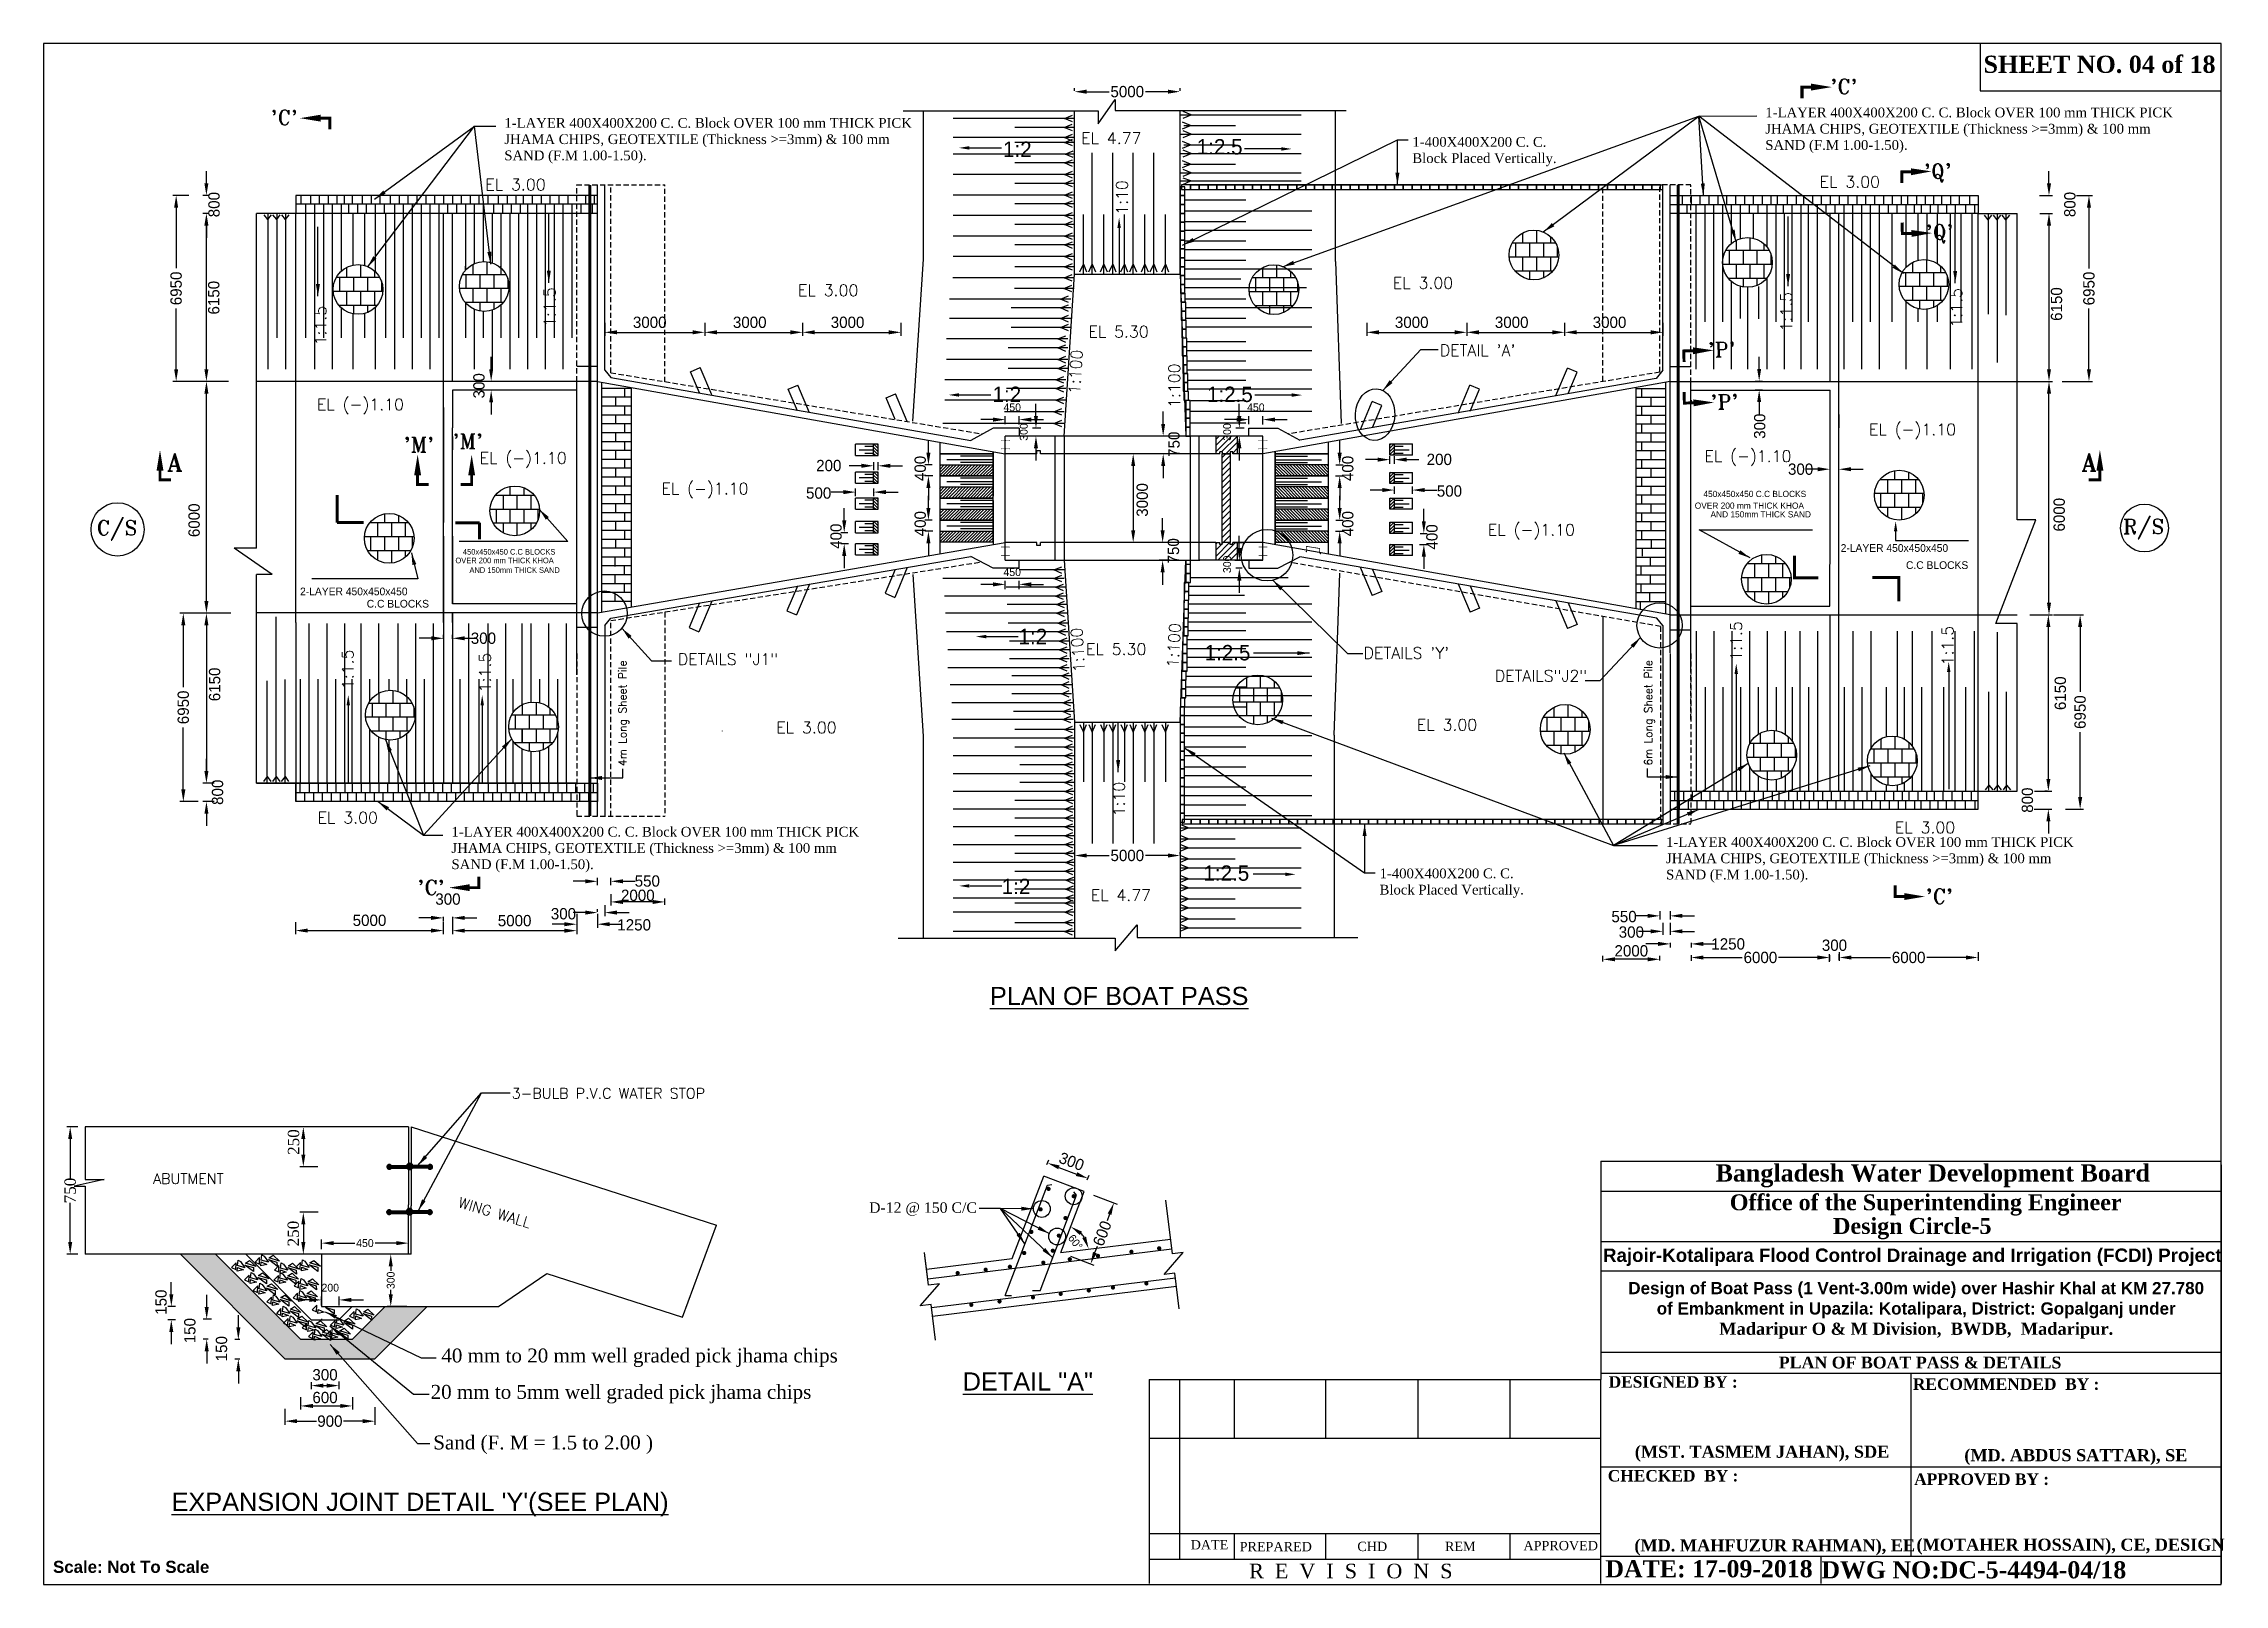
# Model space of a CAD drawing. Extents: x -1206532 to 786809, y -4288605 to 172932.
# Drawn here: x -833204 to -770533, y -4258352 to -4214099 of the extents above; entities that cross this region are included whole.
import ezdxf

# ---------------------------------------------------------------- set-up
doc = ezdxf.new("R2010")
doc.units = 0
doc.header["$LTSCALE"] = 300
doc.header["$MEASUREMENT"] = 0
doc.linetypes.add('DASHED', pattern=[0.75, 0.5, -0.25])
doc.layers.get('0').update_dxf_attribs({"linetype": 'CONTINUOUS'})
doc.layers.get('DEFPOINTS').update_dxf_attribs({"linetype": 'CONTINUOUS'})
doc.layers.add('LINE', color=7, linetype='CONTINUOUS')
doc.layers.add('Other line', color=7, linetype='CONTINUOUS', lineweight=15)
doc.styles.add('Arial-200', font='ARIAL_0.TTF')
doc.styles.add('BIG', font='ROMANT.SHX')
doc.styles.add('SMALL', font='ROMANS.SHX')
doc.dimstyles.new('3', dxfattribs={"dimtxt": 225, "dimasz": 350, "dimexe": 100, "dimexo": 25, "dimgap": 9, "dimtad": 0, "dimdec": 0, "dimzin": 0, "dimdsep": 46, "dimtxsty": 'Standard', "dimcen": 0, "dimclrd": 5, "dimclre": 6, "dimclrt": 1, "dimadec": 0, "dimazin": 0, "dimtfac": 1, "dimtdec": 0, "dimtofl": 0, "dimtmove": 2, "dimatfit": 3, "dimfxl": 1, "dimtolj": 1, "dimtzin": 0, "dimarcsym": 0})

msp = doc.modelspace()

# ---------------------------------------------------------------- texts
at = {"color": 0, "linetype": 'ByBlock', "lineweight": 30, "char_height": 400, "attachment_point": 1}
for s, insert, width in [('{\\fTimes New Roman|b0|i0|c0|p18;40 mm to 20 mm well graded pick jhama chips}', (-821773.498, -4251578.344), 11994.88521), ('{\\fTimes New Roman|b0|i0|c0|p18;20 mm to 5mm well graded pick jhama chips}', (-822081.969, -4252623.753), 11994.88521), ('{\\fTimes New Roman|b0|i0|c0|p18;Sand (F. M = 1.5 to 2.00 )}', (-822006.48, -4254076.388), 9986.77405)]:
    msp.add_mtext(s, dxfattribs=dict(at, insert=insert, width=width))
at = {"layer": 'LINE', "color": 0, "style": 'BIG'}
for s, height, p in [("'C'", 425, (-781861.517, -4215542.595)), ("'C'", 425, (-781859.897, -4215542.595)), ("'C'", 425, (-826682.31, -4216435.742)), ('EL 4.77', 331.5, (-803387.948, -4216980.807)), ('EL 3.00', 331.5, (-820509.548, -4218312.58)), ('EL 3.00', 331.5, (-782164.516, -4218235.602)), ('EL 3.00', 331.5, (-794430.422, -4221140.236)), ('EL 3.00', 331.5, (-811524.139, -4221347.771)), ('EL 5.30', 331.5, (-803178.948, -4222539.363)), ("DETAIL 'A'", 331.5, (-793081.339, -4223071.644)), ('EL (-)1.10', 331.5, (-825348.742, -4224629.031)), ('EL (-)1.10', 331.5, (-780746.011, -4225346.272)), ('A', 510, (-829651.418, -4226378.354)), ("'M'", 425, (-822855.525, -4225829.681)), ("'M'", 425, (-821452.05, -4225728.084)), ('EL (-)1.10', 331.5, (-820673.162, -4226168.175)), ('EL (-)1.10', 331.5, (-785476.424, -4226112.458)), ('A', 510, (-774640.599, -4226378.354)), ('EL (-)1.10', 331.5, (-815448.3, -4227043.903)), ('C/S', 425, (-831680.457, -4228217.123)), ('R/S', 425, (-773448.66, -4228180.809)), ('EL (-)1.10', 331.5, (-791697.631, -4228228.549)), ('EL 5.30', 331.5, (-803248.085, -4231656.301)), ("DETAILS 'Y'", 331.5, (-795269.842, -4231766.134)), ('EL 3.00', 331.5, (-812148.843, -4233907.724)), ('EL 3.00', 331.5, (-793739.46, -4233828.696)), ('EL 3.00', 331.5, (-825330.323, -4236496.978)), ('EL 3.00', 331.5, (-780003.129, -4236778.551)), ("'C'", 425, (-822461.768, -4238546.646)), ('EL 4.77', 331.5, (-803111.794, -4238722.658)), ("'C'", 425, (-779118.672, -4238801.99))]:
    msp.add_text(s, height=height, dxfattribs=at).set_placement(p)
at = {"layer": 'LINE', "color": 0}
for s, height, p in [('1:2 ', 442, (-805632.228, -4217354.104)), ('1:2.5', 442, (-800063.243, -4217282.699)), ('1:2 ', 442, (-805933.58, -4224392.867)), ('1:2.5', 442, (-799770.398, -4224392.013)), ('450x450x450 C.C BLOCKS', 179.01, (-785505.651, -4227122.329)), ('OVER 200 mm THICK KHOA', 179.01, (-785754.019, -4227458.267)), ('AND 150mm THICK SAND', 179.01, (-785300.552, -4227707.57)), ('OVER 200 mm THICK KHOA', 161.109, (-821369.593, -4229023.076)), ('450x450x450 C.C BLOCKS', 161.109, (-821154.781, -4228775.394)), ('2-LAYER 450x450x450', 221, (-781560.296, -4228695.767)), ('C.C BLOCKS', 221, (-779683.801, -4229187.203)), ('AND 150mm THICK SAND', 161.109, (-820966.82, -4229299.896)), ('2-LAYER 450x450x450', 221, (-825833.811, -4229943.24)), ('C.C BLOCKS', 221, (-823918.477, -4230296.13)), ('1:2 ', 442, (-805186.606, -4231348.412)), ('1:2.5', 442, (-799838.853, -4231813.093)), ('1:2.5', 442, (-799872.207, -4238143.146)), ('1:2 ', 442, (-805669.83, -4238526.739))]:
    msp.add_text(s, height=height, dxfattribs=at).set_placement(p)
at = {"layer": 'LINE', "color": 0, "style": 'BIG'}
for s, height, rotation, p in [("'Q'", 425, 1.14364485, (-779163.542, -4217979.987)), ('1:10', 331.5, 90, (-802048.85, -4219016.183)), ("'Q'", 425, 1.14364485, (-779113.166, -4219730.712)), ('1:1.5', 331.5, 90, (-818495.441, -4222235.233)), ('1:1.5', 331.5, 90, (-782959.232, -4222369.942)), ('1:1.5', 331.5, 90, (-778073.526, -4222255.5)), ('1:1.5', 331.5, 90, (-825082.385, -4222765.891)), ("'P'", 425, 1.22662455, (-785377.042, -4223105.754)), ('1:100', 331.5, 86.33546529, (-803424.053, -4224174.985)), ('1:100', 331.5, 90, (-800543.276, -4224562.707)), ("'P'", 425, 1.22662455, (-785296.8, -4224608.536)), ('1:100', 331.5, 86.43403185, (-800597.417, -4232029.374)), ('1:1.5', 331.5, 90, (-784397.499, -4231824.959)), ('1:1.5', 331.5, 90, (-778320.198, -4231959.48)), ('1:100', 331.5, 93.65998889, (-803277.901, -4232139.55)), ('1:1.5', 331.5, 90, (-824297.367, -4232638.996)), ('1:1.5', 331.5, 90, (-820351.85, -4232730.183)), ('1:10', 331.5, 90, (-802134.513, -4236294.333))]:
    msp.add_text(s, height=height, rotation=rotation, dxfattribs=at).set_placement(p)
at = {"layer": 'LINE', "style": 'BIG'}
for s, p in [('3-BULB P.V.C WATER STOP', (-819750.913, -4244399.013)), ('ABUTMENT', (-830057.98, -4246849.833))]:
    msp.add_text(s, height=300, dxfattribs=at).set_placement(p)
msp.add_text('WING WALL', height=300, rotation=343.46748121, dxfattribs=at).set_placement((-821313.202, -4247509.874))
at = {"layer": 'LINE', "color": 0}
for s, insert, char_height, width, attachment_point, style in [('{\\fTimes New Roman|b1|i0|c0|p18;SHEET NO. 04 of 18}', (-777455.146, -4214444.476), 495, 7008.2745, 1, 'SMALL'), ('DETAILS "J1"', (-814976.81, -4231612.99), 331.5, 4081.8717, 1, 'BIG'), ('DETAILS"J2"', (-788844, -4232090), 331.5, 3337.16575, 3, 'BIG')]:
    msp.add_mtext(s, dxfattribs=dict(at, insert=insert, char_height=char_height, width=width, attachment_point=attachment_point, style=style))
at = {"layer": 'LINE', "color": 0, "lineweight": 25, "char_height": 280, "attachment_point": 7}
for s, insert, width in [('{\\fTimes New Roman|b0|i0|c0|p18;1-LAYER 400X400X200 C. C. Block OVER 100 mm THICK PICK JHAMA CHIPS, GEOTEXTILE (Thickness >=3mm) & 100 mm \\PSAND (F.M 1.00-1.50).}', (-819963.558, -4217540.455), 12040.38511), ('{\\fTimes New Roman|b0|i0|c0|p18;1-LAYER 400X400X200 C. C. Block OVER 100 mm THICK PICK JHAMA CHIPS, GEOTEXTILE (Thickness >=3mm) & 100 mm SAND (F.M 1.00-1.50).}', (-783726.292, -4217240.274), 12040.38511), ('{\\fTimes New Roman|b0|i0|c0|p18;1-400X400X200 C. C. Block Placed Vertically. }', (-793869.405, -4217620.414), 4643.0976), ('{\\fTimes New Roman|b0|i0|c0|p18;1-LAYER 400X400X200 C. C. Block OVER 100 mm THICK PICK JHAMA CHIPS, GEOTEXTILE (Thickness >=3mm) & 100 mm SAND (F.M 1.00-1.50).}', (-821482.689, -4237899.601), 12040.38511), ('{\\fTimes New Roman|b0|i0|c0|p18;1-LAYER 400X400X200 C. C. Block OVER 100 mm THICK PICK JHAMA CHIPS, GEOTEXTILE (Thickness >=3mm) & 100 mm SAND (F.M 1.00-1.50).}', (-786577.847, -4238195.609), 12040.38511), ('{\\fTimes New Roman|b0|i0|c0|p18;1-400X400X200 C. C. Block Placed Vertically. }', (-794811.394, -4238630.483), 4643.0976)]:
    msp.add_mtext(s, dxfattribs=dict(at, insert=insert, width=width))
at = {"layer": 'LINE', "color": 0, "char_height": 225, "width": 4480.70213, "attachment_point": 1, "rotation": 90, "style": 'SMALL'}
for s, insert in [('4m Long Sheet Pile', (-816681.191, -4234847.671)), ('6m Long Sheet Pile', (-787203.405, -4234835.945))]:
    msp.add_mtext(s, dxfattribs=dict(at, insert=insert))
at = {"layer": 'LINE', "lineweight": 30, "char_height": 520, "width": 18733.95353, "attachment_point": 2, "style": 'Arial-200'}
for s, insert in [('{\\LPLAN OF BOAT PASS}', (-802294.484, -4241189.691)), ('{\\LDETAIL "A"}', (-804919.484, -4252263.691)), ("{\\LEXPANSION JOINT DETAIL 'Y'(SEE PLAN)}", (-822384.484, -4255721.691))]:
    msp.add_mtext(s, dxfattribs=dict(at, insert=insert))
at = {"layer": 'LINE', "color": 0, "attachment_point": 8}
for s, insert, char_height, width in [('{\\fTimes New Roman|b1|i0|c0|p18;Bangladesh Water Development Board}', (-778915.077, -4246949.61), 495, 19241.09209), ('{\\fTimes New Roman|b1|i0|c0|p18;Office of the Superintending Engineer}', (-779117.912, -4247761.136), 457.93661, 18313.94845), ('{\\fTimes New Roman|b1|i0|c0|p18;Design Circle-5}', (-779503.301, -4248440.779), 457.93661, 18313.94845), ('{\\fArial|b1|i0|c0|p34;Rajoir-Kotalipara Flood Control Drainage and Irrigation (FCDI) Project}', (-779502.351, -4249209.003), 385, 17867.26678), ('\\pt0.004011;{\\fArial|b1|i0|c0|p34;\\C256;Design of Boat Pass (1 Vent-3.00m wide) over Hashir Khal at KM 27.780 of Embankment in Upazila: Kotalipara, District: Gopalganj under \\P\\ptz;\\fTimes New Roman|b1|i0|c0|p18;Madaripur O & M Division,  BWDB,  Madaripur.}', (-779390.031, -4251298.333), 350, 16796.27896), ('{\\fTimes New Roman|b1|i0|c0|p18;PLAN OF BOAT PASS & DETAILS}', (-779278.657, -4252154.523), 338.95864, 17861.14085)]:
    msp.add_mtext(s, dxfattribs=dict(at, insert=insert, char_height=char_height, width=width))
at = {"layer": 'LINE', "insert": (-806383.065, -4247379.828), "char_height": 300, "width": 4181.1469, "attachment_point": 3, "style": 'BIG'}
msp.add_mtext('{\\fTimes New Roman|b0|i0|c0|p18;D-12 @ 150 C/C}', dxfattribs=at)
at = {"layer": 'LINE', "color": 0, "attachment_point": 1}
for s, insert, char_height in [('{\\fTimes New Roman|b1|i0|c0|p18;DESIGNED BY :}', (-788229.632, -4252372.036), 330), ('{\\fTimes New Roman|b1|i0|c0|p18;RECOMMENDED  BY :}', (-779485.287, -4252435.658), 330), ('{\\fTimes New Roman|b1|i0|c0|p18;\\C0;(MST. TASMEM JAHAN), SDE}', (-787475.817, -4254367.958), 346.5), ('{\\fTimes New Roman|b1|i0|c0|p18;\\C0;(MD. ABDUS SATTAR), SE}', (-778007.402, -4254468.044), 346.5), ('{\\fTimes New Roman|b1|i0|c0|p18;CHECKED  BY :}', (-788254.152, -4255067.847), 330), ('{\\fTimes New Roman|b1|i0|c0|p18;APPROVED BY :}', (-779447.512, -4255166.242), 330), ('{\\fTimes New Roman|b0|i0|c0|p18;DATE }', (-800240.664, -4257080.31), 268.4679), ('{\\fTimes New Roman|b0|i0|c0|p18;PREPARED\\fTimes New Roman|b1|i0|c0|p18; }', (-798831.681, -4257133.065), 268.4679), ('{\\fTimes New Roman|b0|i0|c0|p18;CHD}', (-795449.857, -4257127.419), 268.4679), ('{\\fTimes New Roman|b0|i0|c0|p18; REM }', (-793034.732, -4257127.419), 268.4679), ('{\\fTimes New Roman|b0|i0|c0|p18;APPROVED}', (-790676.567, -4257104.343), 268.4679), ('{\\fTimes New Roman|b1|i0|c0|p18;\\C0;(MD. MAHFUZUR RAHMAN), EE}', (-787488.692, -4257060.167), 346.5), ('{\\fTimes New Roman|b1|i0|c0|p18;\\C0;(MOTAHER HOSSAIN), CE, DESIGN}', (-779381.288, -4257038.155), 346.5), ('{\\fArial|b1|i0|c0|p34;Scale: Not To Scale}', (-832933.564, -4257675.673), 346.5), ('{\\fTimes New Roman|b0|i0|c0|p18;R  E  V  I  S  I  O  N  S}', (-798558.477, -4257758.004), 419.48109), ('{\\fTimes New Roman|b1|i0|c0|p18;DATE: 17-09-2018}', (-788322.916, -4257657.673), 491.26404), ('{\\fTimes New Roman|b1|i0|c0|p18; DWG NO:DC-5-4494-04/18}', (-782298.83, -4257688.677), 491.26404)]:
    msp.add_mtext(s, dxfattribs=dict(at, insert=insert, char_height=char_height))

# ---------------------------------------------------------------- blocks, each defined once
blk = doc.blocks.new('*D526')
at = {"layer": 'DEFPOINTS', "color": 0, "lineweight": 30}
for p in [(-828525, -4235870), (-828282, -4235341), (-828282, -4235870)]:
    blk.add_point(p, dxfattribs=at)
at = {"layer": 'LINE', "color": 0, "lineweight": -2}
for p, q in [((-828525, -4234991), (-828525, -4234641)), ((-828307, -4235341), (-828625, -4235341)), ((-828307, -4235870), (-828625, -4235870)), ((-828525, -4236220), (-828525, -4236570))]:
    blk.add_line(p, q, dxfattribs=at)
at = {"layer": 'LINE', "color": 0, "lineweight": 30}
for points in [[(-828583, -4234991), (-828467, -4234991), (-828525, -4235341)], [(-828583, -4236220), (-828467, -4236220), (-828525, -4235870)]]:
    blk.add_solid(points, dxfattribs=at)
at = {"layer": 'LINE', "color": 0, "insert": (-828205, -4235602), "char_height": 325, "attachment_point": 5, "rotation": 90}
blk.add_mtext('\\A1;800', dxfattribs=at)
blk = doc.blocks.new('*D527')
at = {"layer": 'DEFPOINTS', "color": 0, "lineweight": 30}
for p in [(-827866, -4230457), (-828525, -4235341), (-828466, -4235341)]:
    blk.add_point(p, dxfattribs=at)
at = {"layer": 'LINE', "color": 0, "lineweight": -2}
for p, q in [((-827891, -4230457), (-828625, -4230457)), ((-828525, -4230807), (-828525, -4234991)), ((-828491, -4235341), (-828625, -4235341))]:
    blk.add_line(p, q, dxfattribs=at)
at = {"layer": 'LINE', "color": 0, "lineweight": 30}
for points in [[(-828583, -4230807), (-828467, -4230807), (-828525, -4230457)], [(-828583, -4234991), (-828467, -4234991), (-828525, -4235341)]]:
    blk.add_solid(points, dxfattribs=at)
at = {"layer": 'LINE', "color": 0, "insert": (-828288, -4232503), "char_height": 325, "attachment_point": 5, "rotation": 90}
blk.add_mtext('\\A1;6150', dxfattribs=at)
blk = doc.blocks.new('*D528')
at = {"layer": 'DEFPOINTS', "color": 0, "lineweight": 30}
for p in [(-828526, -4218458), (-828430, -4218458), (-828418, -4218976)]:
    blk.add_point(p, dxfattribs=at)
at = {"layer": 'LINE', "color": 0, "lineweight": -2}
for p, q in [((-828526, -4218108), (-828526, -4217758)), ((-828455, -4218458), (-828626, -4218458)), ((-828443, -4218976), (-828626, -4218976)), ((-828526, -4219326), (-828526, -4219676))]:
    blk.add_line(p, q, dxfattribs=at)
at = {"layer": 'LINE', "color": 0, "lineweight": 30}
for points in [[(-828585, -4218108), (-828468, -4218108), (-828526, -4218458)], [(-828585, -4219326), (-828468, -4219326), (-828526, -4218976)]]:
    blk.add_solid(points, dxfattribs=at)
at = {"layer": 'LINE', "color": 0, "insert": (-828306, -4218723), "char_height": 325, "attachment_point": 5, "rotation": 90}
blk.add_mtext('\\A1;800', dxfattribs=at)
blk = doc.blocks.new('*D529')
at = {"layer": 'DEFPOINTS', "color": 0, "lineweight": 30}
for p in [(-828526, -4218976), (-828418, -4218976), (-827866, -4223799)]:
    blk.add_point(p, dxfattribs=at)
at = {"layer": 'LINE', "color": 0, "lineweight": -2}
for p, q in [((-828443, -4218976), (-828626, -4218976)), ((-828526, -4223449), (-828526, -4219326)), ((-827891, -4223799), (-828626, -4223799))]:
    blk.add_line(p, q, dxfattribs=at)
at = {"layer": 'LINE', "color": 0, "lineweight": 30}
for points in [[(-828585, -4219326), (-828468, -4219326), (-828526, -4218976)], [(-828585, -4223449), (-828468, -4223449), (-828526, -4223799)]]:
    blk.add_solid(points, dxfattribs=at)
at = {"layer": 'LINE', "color": 0, "insert": (-828313, -4221396), "char_height": 325, "attachment_point": 5, "rotation": 90}
blk.add_mtext('\\A1;6150', dxfattribs=at)
blk = doc.blocks.new('*D530')
at = {"layer": 'DEFPOINTS', "color": 0, "lineweight": 30}
for p in [(-775867, -4218462), (-775574, -4218462), (-775858, -4218976)]:
    blk.add_point(p, dxfattribs=at)
at = {"layer": 'LINE', "color": 0, "lineweight": -2}
for p, q in [((-775574, -4218112), (-775574, -4217762)), ((-775842, -4218462), (-775474, -4218462)), ((-775833, -4218976), (-775474, -4218976)), ((-775574, -4219326), (-775574, -4219676))]:
    blk.add_line(p, q, dxfattribs=at)
at = {"layer": 'LINE', "color": 0, "lineweight": 30}
for points in [[(-775632, -4218112), (-775515, -4218112), (-775574, -4218462)], [(-775632, -4219326), (-775515, -4219326), (-775574, -4218976)]]:
    blk.add_solid(points, dxfattribs=at)
at = {"layer": 'LINE', "color": 0, "insert": (-774973, -4218719), "char_height": 325, "attachment_point": 5, "rotation": 90}
blk.add_mtext('\\A1;800', dxfattribs=at)
blk = doc.blocks.new('*D531')
at = {"layer": 'DEFPOINTS', "color": 0, "lineweight": 30}
for p in [(-775858, -4218976), (-775969, -4223801), (-775574, -4223801)]:
    blk.add_point(p, dxfattribs=at)
at = {"layer": 'LINE', "color": 0, "lineweight": -2}
for p, q in [((-775833, -4218976), (-775474, -4218976)), ((-775574, -4219326), (-775574, -4223451)), ((-775944, -4223801), (-775474, -4223801))]:
    blk.add_line(p, q, dxfattribs=at)
at = {"layer": 'LINE', "color": 0, "lineweight": 30}
for points in [[(-775632, -4219326), (-775515, -4219326), (-775574, -4218976)], [(-775632, -4223451), (-775515, -4223451), (-775574, -4223801)]]:
    blk.add_solid(points, dxfattribs=at)
at = {"layer": 'LINE', "color": 0, "insert": (-775356, -4221579), "char_height": 325, "attachment_point": 5, "rotation": 90}
blk.add_mtext('\\A1;6150', dxfattribs=at)
blk = doc.blocks.new('*D532')
at = {"layer": 'DEFPOINTS', "color": 0, "lineweight": 30}
for p in [(-775969, -4230507), (-775592, -4230507), (-776016, -4235566)]:
    blk.add_point(p, dxfattribs=at)
at = {"layer": 'LINE', "color": 0, "lineweight": -2}
for p, q in [((-775944, -4230507), (-775492, -4230507)), ((-775592, -4235216), (-775592, -4230857)), ((-775991, -4235566), (-775492, -4235566))]:
    blk.add_line(p, q, dxfattribs=at)
at = {"layer": 'LINE', "color": 0, "lineweight": 30}
for points in [[(-775650, -4230857), (-775533, -4230857), (-775592, -4230507)], [(-775650, -4235216), (-775533, -4235216), (-775592, -4235566)]]:
    blk.add_solid(points, dxfattribs=at)
at = {"layer": 'LINE', "color": 0, "insert": (-775247, -4232757), "char_height": 325, "attachment_point": 5, "rotation": 90}
blk.add_mtext('\\A1;6150', dxfattribs=at)
blk = doc.blocks.new('*D533')
at = {"layer": 'DEFPOINTS', "color": 0, "lineweight": 30}
for p in [(-775592, -4235566), (-775592, -4235566), (-776027, -4236090)]:
    blk.add_point(p, dxfattribs=at)
at = {"layer": 'LINE', "color": 0, "lineweight": -2}
for p, q in [((-775592, -4235216), (-775592, -4234866)), ((-775617, -4235566), (-775692, -4235566)), ((-776002, -4236090), (-775492, -4236090)), ((-775592, -4236440), (-775592, -4236790))]:
    blk.add_line(p, q, dxfattribs=at)
at = {"layer": 'LINE', "color": 0, "lineweight": 30}
for points in [[(-775650, -4235216), (-775533, -4235216), (-775592, -4235566)], [(-775650, -4236440), (-775533, -4236440), (-775592, -4236090)]]:
    blk.add_solid(points, dxfattribs=at)
at = {"layer": 'LINE', "color": 0, "insert": (-776193, -4235828), "char_height": 325, "attachment_point": 5, "rotation": 90}
blk.add_mtext('\\A1;800', dxfattribs=at)
blk = doc.blocks.new('*D534')
at = {"layer": 'DEFPOINTS', "color": 0, "lineweight": 30}
for p in [(-801580, -4225879), (-801892, -4228429), (-801580, -4228429)]:
    blk.add_point(p, dxfattribs=at)
at = {"layer": 'LINE', "color": 0, "lineweight": -2}
for p, q in [((-801605, -4225879), (-801992, -4225879)), ((-801892, -4226229), (-801892, -4228079)), ((-801605, -4228429), (-801992, -4228429))]:
    blk.add_line(p, q, dxfattribs=at)
at = {"layer": 'LINE', "color": 0, "lineweight": 30}
for points in [[(-801950, -4226229), (-801833, -4226229), (-801892, -4225879)], [(-801950, -4228079), (-801833, -4228079), (-801892, -4228429)]]:
    blk.add_solid(points, dxfattribs=at)
at = {"layer": 'LINE', "color": 0, "insert": (-801630, -4227205), "char_height": 325, "attachment_point": 5, "rotation": 90}
blk.add_mtext('\\A1;3000', dxfattribs=at)
blk = doc.blocks.new('*D535')
at = {"layer": 'DEFPOINTS', "color": 0, "lineweight": 30}
for p in [(-776490, -4223801), (-775574, -4223801), (-776151, -4230507)]:
    blk.add_point(p, dxfattribs=at)
at = {"layer": 'LINE', "color": 0, "lineweight": -2}
for p, q in [((-776465, -4223801), (-775474, -4223801)), ((-775574, -4230157), (-775574, -4224151)), ((-776126, -4230507), (-775474, -4230507))]:
    blk.add_line(p, q, dxfattribs=at)
at = {"layer": 'LINE', "color": 0, "lineweight": 30}
for points in [[(-775632, -4224151), (-775515, -4224151), (-775574, -4223801)], [(-775632, -4230157), (-775515, -4230157), (-775574, -4230507)]]:
    blk.add_solid(points, dxfattribs=at)
at = {"layer": 'LINE', "color": 0, "insert": (-775279, -4227629), "char_height": 325, "attachment_point": 5, "rotation": 90}
blk.add_mtext('\\A1;6000', dxfattribs=at)
blk = doc.blocks.new('*D536')
at = {"layer": 'DEFPOINTS', "color": 0, "lineweight": 30}
for p in [(-828525, -4223799), (-827866, -4223799), (-827891, -4230457)]:
    blk.add_point(p, dxfattribs=at)
at = {"layer": 'LINE', "color": 0, "lineweight": -2}
for p, q in [((-827891, -4223799), (-828625, -4223799)), ((-828525, -4230107), (-828525, -4224149)), ((-827916, -4230457), (-828625, -4230457))]:
    blk.add_line(p, q, dxfattribs=at)
at = {"layer": 'LINE', "color": 0, "lineweight": 30}
for points in [[(-828583, -4224149), (-828467, -4224149), (-828525, -4223799)], [(-828583, -4230107), (-828467, -4230107), (-828525, -4230457)]]:
    blk.add_solid(points, dxfattribs=at)
at = {"layer": 'LINE', "color": 0, "insert": (-828878, -4227789), "char_height": 325, "attachment_point": 5, "rotation": 90}
blk.add_mtext('\\A1;6000', dxfattribs=at)
blk = doc.blocks.new('*D537')
at = {"layer": 'DEFPOINTS', "color": 0, "lineweight": 30}
for p in [(-801046, -4228429), (-800812, -4228429), (-800812, -4228939)]:
    blk.add_point(p, dxfattribs=at)
at = {"layer": 'LINE', "color": 0, "lineweight": -2}
for p, q in [((-801046, -4228079), (-801046, -4227729)), ((-800837, -4228429), (-801146, -4228429)), ((-800837, -4228939), (-801146, -4228939)), ((-801046, -4229289), (-801046, -4229639))]:
    blk.add_line(p, q, dxfattribs=at)
at = {"layer": 'LINE', "color": 0, "lineweight": 30}
for points in [[(-801104, -4228079), (-800987, -4228079), (-801046, -4228429)], [(-801104, -4229289), (-800987, -4229289), (-801046, -4228939)]]:
    blk.add_solid(points, dxfattribs=at)
at = {"layer": 'LINE', "color": 0, "insert": (-800734, -4228666), "char_height": 325, "attachment_point": 5, "rotation": 90}
blk.add_mtext('\\A1;750', dxfattribs=at)
blk = doc.blocks.new('*D538')
at = {"layer": 'DEFPOINTS', "color": 0, "lineweight": 30}
for p in [(-801030, -4225369), (-800796, -4225369), (-800796, -4225879)]:
    blk.add_point(p, dxfattribs=at)
at = {"layer": 'LINE', "color": 0, "lineweight": -2}
for p, q in [((-801030, -4225019), (-801030, -4224669)), ((-800821, -4225369), (-801130, -4225369)), ((-800821, -4225879), (-801130, -4225879)), ((-801030, -4226229), (-801030, -4226579))]:
    blk.add_line(p, q, dxfattribs=at)
at = {"layer": 'LINE', "color": 0, "lineweight": 30}
for points in [[(-801088, -4225019), (-800972, -4225019), (-801030, -4225369)], [(-801088, -4226229), (-800972, -4226229), (-801030, -4225879)]]:
    blk.add_solid(points, dxfattribs=at)
at = {"layer": 'LINE', "color": 0, "insert": (-800718, -4225605), "char_height": 325, "attachment_point": 5, "rotation": 90}
blk.add_mtext('\\A1;750', dxfattribs=at)
blk = doc.blocks.new('*D522')
at = {"layer": 'DEFPOINTS', "color": 0, "lineweight": 30}
for p in [(-775472, -4230507), (-775128, -4236090), (-774679, -4236090)]:
    blk.add_point(p, dxfattribs=at)
at = {"layer": 'LINE', "color": 0, "lineweight": -2}
for p, q in [((-775447, -4230507), (-774579, -4230507)), ((-774679, -4230857), (-774679, -4232721)), ((-774679, -4235740), (-774679, -4233877)), ((-775103, -4236090), (-774579, -4236090))]:
    blk.add_line(p, q, dxfattribs=at)
at = {"layer": 'LINE', "color": 0, "lineweight": 30}
for points in [[(-774737, -4230857), (-774620, -4230857), (-774679, -4230507)], [(-774737, -4235740), (-774620, -4235740), (-774679, -4236090)]]:
    blk.add_solid(points, dxfattribs=at)
at = {"layer": 'LINE', "color": 0, "insert": (-774679, -4233299), "char_height": 325, "attachment_point": 5, "rotation": 90}
blk.add_mtext('\\A1;6950', dxfattribs=at)
blk = doc.blocks.new('*D523')
at = {"layer": 'DEFPOINTS', "color": 0, "lineweight": 30}
for p in [(-827803, -4230457), (-829189, -4235870), (-828738, -4235870)]:
    blk.add_point(p, dxfattribs=at)
at = {"layer": 'LINE', "color": 0, "lineweight": -2}
for p, q in [((-827828, -4230457), (-829289, -4230457)), ((-829189, -4230807), (-829189, -4232586)), ((-829189, -4235520), (-829189, -4233741)), ((-828763, -4235870), (-829289, -4235870))]:
    blk.add_line(p, q, dxfattribs=at)
at = {"layer": 'LINE', "color": 0, "lineweight": 30}
for points in [[(-829248, -4230807), (-829131, -4230807), (-829189, -4230457)], [(-829248, -4235520), (-829131, -4235520), (-829189, -4235870)]]:
    blk.add_solid(points, dxfattribs=at)
at = {"layer": 'LINE', "color": 0, "insert": (-829189, -4233163), "char_height": 325, "attachment_point": 5, "rotation": 90}
blk.add_mtext('\\A1;6950', dxfattribs=at)
blk = doc.blocks.new('*D524')
at = {"layer": 'DEFPOINTS', "color": 0, "lineweight": 30}
for p in [(-774810, -4218462), (-775218, -4223801), (-774425, -4223801)]:
    blk.add_point(p, dxfattribs=at)
at = {"layer": 'LINE', "color": 0, "lineweight": -2}
for p, q in [((-774785, -4218462), (-774325, -4218462)), ((-774425, -4218812), (-774425, -4220554)), ((-774425, -4223451), (-774425, -4221709)), ((-775193, -4223801), (-774325, -4223801))]:
    blk.add_line(p, q, dxfattribs=at)
at = {"layer": 'LINE', "color": 0, "lineweight": 30}
for points in [[(-774484, -4218812), (-774367, -4218812), (-774425, -4218462)], [(-774484, -4223451), (-774367, -4223451), (-774425, -4223801)]]:
    blk.add_solid(points, dxfattribs=at)
at = {"layer": 'LINE', "color": 0, "insert": (-774425, -4221132), "char_height": 325, "attachment_point": 5, "rotation": 90}
blk.add_mtext('\\A1;6950', dxfattribs=at)
blk = doc.blocks.new('*D525')
at = {"layer": 'DEFPOINTS', "color": 0, "lineweight": 30}
for p in [(-829001, -4218458), (-829395, -4223799), (-828460, -4223799)]:
    blk.add_point(p, dxfattribs=at)
at = {"layer": 'LINE', "color": 0, "lineweight": -2}
for p, q in [((-829026, -4218458), (-829495, -4218458)), ((-829395, -4218808), (-829395, -4220551)), ((-829395, -4223449), (-829395, -4221707)), ((-828485, -4223799), (-829495, -4223799))]:
    blk.add_line(p, q, dxfattribs=at)
at = {"layer": 'LINE', "color": 0, "lineweight": 30}
for points in [[(-829453, -4218808), (-829337, -4218808), (-829395, -4218458)], [(-829453, -4223449), (-829337, -4223449), (-829395, -4223799)]]:
    blk.add_solid(points, dxfattribs=at)
at = {"layer": 'LINE', "color": 0, "insert": (-829395, -4221129), "char_height": 325, "attachment_point": 5, "rotation": 90}
blk.add_mtext('\\A1;6950', dxfattribs=at)
blk = doc.blocks.new('*D521')
at = {"layer": 'DEFPOINTS', "color": 0, "lineweight": 30}
for p in [(-796106, -4228103), (-796089, -4227785), (-795958, -4227785)]:
    blk.add_point(p, dxfattribs=at)
at = {"layer": 'LINE', "color": 0, "lineweight": -2}
for p, q in [((-795958, -4227435), (-795958, -4227085)), ((-796081, -4228103), (-795858, -4228103)), ((-796064, -4227785), (-795858, -4227785)), ((-795958, -4228453), (-795958, -4228803))]:
    blk.add_line(p, q, dxfattribs=at)
at = {"layer": 'LINE', "color": 0, "lineweight": 30}
for points in [[(-796017, -4227435), (-795900, -4227435), (-795958, -4227785)], [(-796017, -4228453), (-795900, -4228453), (-795958, -4228103)]]:
    blk.add_solid(points, dxfattribs=at)
at = {"layer": 'LINE', "color": 0, "insert": (-795724, -4227887), "char_height": 325, "attachment_point": 5, "rotation": 90}
blk.add_mtext('\\A1;400', dxfattribs=at)
blk = doc.blocks.new('*D539')
at = {"layer": 'DEFPOINTS', "color": 0, "lineweight": 30}
for p in [(-817077, -4238822), (-817288, -4239057), (-817077, -4239057)]:
    blk.add_point(p, dxfattribs=at)
at = {"layer": 'LINE', "color": 0, "lineweight": -2}
for p, q in [((-817288, -4239032), (-817288, -4238957)), ((-817077, -4238847), (-817077, -4239157)), ((-817638, -4239057), (-817988, -4239057)), ((-816727, -4239057), (-816377, -4239057))]:
    blk.add_line(p, q, dxfattribs=at)
at = {"layer": 'LINE', "color": 0, "lineweight": 30}
for points in [[(-817638, -4238999), (-817638, -4239115), (-817288, -4239057)], [(-816727, -4238999), (-816727, -4239115), (-817077, -4239057)]]:
    blk.add_solid(points, dxfattribs=at)
at = {"layer": 'LINE', "color": 0, "insert": (-818265, -4239092), "char_height": 325, "attachment_point": 5}
blk.add_mtext('\\A1;300', dxfattribs=at)
blk = doc.blocks.new('*D540')
at = {"layer": 'DEFPOINTS', "color": 0, "lineweight": 30}
for p in [(-817885, -4239067), (-817288, -4239067), (-817288, -4239391)]:
    blk.add_point(p, dxfattribs=at)
at = {"layer": 'LINE', "color": 0, "lineweight": -2}
for p, q in [((-818235, -4239391), (-818585, -4239391)), ((-817885, -4239092), (-817885, -4239491)), ((-817288, -4239092), (-817288, -4239491)), ((-816938, -4239391), (-816588, -4239391))]:
    blk.add_line(p, q, dxfattribs=at)
at = {"layer": 'LINE', "color": 0, "lineweight": 30}
for points in [[(-818235, -4239333), (-818235, -4239449), (-817885, -4239391)], [(-816938, -4239333), (-816938, -4239449), (-817288, -4239391)]]:
    blk.add_solid(points, dxfattribs=at)
at = {"layer": 'LINE', "color": 0, "insert": (-816233, -4239411), "char_height": 325, "attachment_point": 5}
blk.add_mtext('\\A1;1250', dxfattribs=at)
blk = doc.blocks.new('*D541')
at = {"layer": 'DEFPOINTS', "color": 0, "lineweight": 30}
for p in [(-821451, -4239280), (-817885, -4239280), (-817885, -4239576)]:
    blk.add_point(p, dxfattribs=at)
at = {"layer": 'LINE', "color": 0, "lineweight": -2}
for p, q in [((-821451, -4239305), (-821451, -4239676)), ((-821101, -4239576), (-818235, -4239576)), ((-817885, -4239305), (-817885, -4239676))]:
    blk.add_line(p, q, dxfattribs=at)
at = {"layer": 'LINE', "color": 0, "lineweight": 30}
for points in [[(-821101, -4239518), (-821101, -4239634), (-821451, -4239576)], [(-818235, -4239518), (-818235, -4239634), (-817885, -4239576)]]:
    blk.add_solid(points, dxfattribs=at)
at = {"layer": 'LINE', "color": 0, "insert": (-819668, -4239290), "char_height": 325, "attachment_point": 5}
blk.add_mtext('\\A1;5000', dxfattribs=at)
blk = doc.blocks.new('*D542')
at = {"layer": 'DEFPOINTS', "color": 0, "lineweight": 30}
for p in [(-821717, -4239150), (-821451, -4239150), (-821451, -4239209)]:
    blk.add_point(p, dxfattribs=at)
at = {"layer": 'LINE', "color": 0, "lineweight": -2}
for p, q in [((-822067, -4239209), (-822417, -4239209)), ((-821717, -4239175), (-821717, -4239309)), ((-821451, -4239175), (-821451, -4239309)), ((-821101, -4239209), (-820751, -4239209))]:
    blk.add_line(p, q, dxfattribs=at)
at = {"layer": 'LINE', "color": 0, "lineweight": 30}
for points in [[(-822067, -4239151), (-822067, -4239267), (-821717, -4239209)], [(-821101, -4239151), (-821101, -4239267), (-821451, -4239209)]]:
    blk.add_solid(points, dxfattribs=at)
at = {"layer": 'LINE', "color": 0, "insert": (-821584, -4238671), "char_height": 325, "attachment_point": 5}
blk.add_mtext('\\A1;300', dxfattribs=at)
blk = doc.blocks.new('*D543')
at = {"layer": 'DEFPOINTS', "color": 0, "lineweight": 30}
for p in [(-825961, -4239309), (-821717, -4239309), (-821717, -4239574)]:
    blk.add_point(p, dxfattribs=at)
at = {"layer": 'LINE', "color": 0, "lineweight": -2}
for p, q in [((-825961, -4239334), (-825961, -4239674)), ((-825611, -4239574), (-822067, -4239574)), ((-821717, -4239334), (-821717, -4239674))]:
    blk.add_line(p, q, dxfattribs=at)
at = {"layer": 'LINE', "color": 0, "lineweight": 30}
for points in [[(-825611, -4239515), (-825611, -4239632), (-825961, -4239574)], [(-822067, -4239515), (-822067, -4239632), (-821717, -4239574)]]:
    blk.add_solid(points, dxfattribs=at)
at = {"layer": 'LINE', "color": 0, "insert": (-823839, -4239281), "char_height": 325, "attachment_point": 5}
blk.add_mtext('\\A1;5000', dxfattribs=at)
blk = doc.blocks.new('*D544')
at = {"layer": 'DEFPOINTS', "color": 0, "lineweight": 30}
for p in [(-788395, -4240398), (-788395, -4240486), (-786759, -4240457)]:
    blk.add_point(p, dxfattribs=at)
at = {"layer": 'LINE', "color": 0, "lineweight": -2}
for p, q in [((-788395, -4240461), (-788395, -4240298)), ((-787109, -4240398), (-788045, -4240398)), ((-786759, -4240432), (-786759, -4240298))]:
    blk.add_line(p, q, dxfattribs=at)
at = {"layer": 'LINE', "color": 0, "lineweight": 30}
for points in [[(-788045, -4240340), (-788045, -4240457), (-788395, -4240398)], [(-787109, -4240340), (-787109, -4240457), (-786759, -4240398)]]:
    blk.add_solid(points, dxfattribs=at)
at = {"layer": 'LINE', "color": 0, "insert": (-787577, -4240157), "char_height": 325, "attachment_point": 5}
blk.add_mtext('\\A1;2000', dxfattribs=at)
blk = doc.blocks.new('*D545')
at = {"layer": 'DEFPOINTS', "color": 0, "lineweight": 30}
for p in [(-786669, -4239331), (-786669, -4239596), (-786457, -4239331)]:
    blk.add_point(p, dxfattribs=at)
at = {"layer": 'LINE', "color": 0, "lineweight": -2}
for p, q in [((-787019, -4239596), (-787369, -4239596)), ((-786669, -4239356), (-786669, -4239696)), ((-786457, -4239356), (-786457, -4239696)), ((-786107, -4239596), (-785757, -4239596))]:
    blk.add_line(p, q, dxfattribs=at)
at = {"layer": 'LINE', "color": 0, "lineweight": 30}
for points in [[(-787019, -4239538), (-787019, -4239654), (-786669, -4239596)], [(-786107, -4239538), (-786107, -4239654), (-786457, -4239596)]]:
    blk.add_solid(points, dxfattribs=at)
at = {"layer": 'LINE', "color": 0, "insert": (-787576, -4239618), "char_height": 325, "attachment_point": 5}
blk.add_mtext('\\A1;300', dxfattribs=at)
blk = doc.blocks.new('*D546')
at = {"layer": 'DEFPOINTS', "color": 0, "lineweight": 30}
for p in [(-786457, -4239897), (-786457, -4239956), (-785857, -4239897)]:
    blk.add_point(p, dxfattribs=at)
at = {"layer": 'LINE', "color": 0, "lineweight": -2}
for p, q in [((-786807, -4239956), (-787157, -4239956)), ((-786457, -4239922), (-786457, -4240056)), ((-785857, -4239922), (-785857, -4240056)), ((-785507, -4239956), (-785157, -4239956))]:
    blk.add_line(p, q, dxfattribs=at)
at = {"layer": 'LINE', "color": 0, "lineweight": 30}
for points in [[(-786807, -4239898), (-786807, -4240015), (-786457, -4239956)], [(-785507, -4239898), (-785507, -4240015), (-785857, -4239956)]]:
    blk.add_solid(points, dxfattribs=at)
at = {"layer": 'LINE', "color": 0, "insert": (-784794, -4239959), "char_height": 325, "attachment_point": 5}
blk.add_mtext('\\A1;1250', dxfattribs=at)
blk = doc.blocks.new('*D547')
at = {"layer": 'DEFPOINTS', "color": 0, "lineweight": 30}
for p in [(-785857, -4240259), (-781877, -4240259), (-785857, -4240347)]:
    blk.add_point(p, dxfattribs=at)
at = {"layer": 'LINE', "color": 0, "lineweight": -2}
for p, q in [((-785857, -4240284), (-785857, -4240447)), ((-785507, -4240347), (-784391, -4240347)), ((-782227, -4240347), (-783344, -4240347)), ((-781877, -4240284), (-781877, -4240447))]:
    blk.add_line(p, q, dxfattribs=at)
at = {"layer": 'LINE', "color": 0, "lineweight": 30}
for points in [[(-785507, -4240289), (-785507, -4240406), (-785857, -4240347)], [(-782227, -4240289), (-782227, -4240406), (-781877, -4240347)]]:
    blk.add_solid(points, dxfattribs=at)
at = {"layer": 'LINE', "color": 0, "insert": (-783867, -4240347), "char_height": 325, "attachment_point": 5}
blk.add_mtext('\\A1;6000', dxfattribs=at)
blk = doc.blocks.new('*D548')
at = {"layer": 'DEFPOINTS', "color": 0, "lineweight": 30}
for p in [(-784047, -4223790), (-784047, -4224045), (-783903, -4224045)]:
    blk.add_point(p, dxfattribs=at)
at = {"layer": 'LINE', "color": 0, "lineweight": -2}
for p, q in [((-783903, -4223440), (-783903, -4223090)), ((-784022, -4223790), (-783803, -4223790)), ((-784022, -4224045), (-783803, -4224045)), ((-783903, -4224395), (-783903, -4224745))]:
    blk.add_line(p, q, dxfattribs=at)
at = {"layer": 'LINE', "color": 0, "lineweight": 30}
for points in [[(-783961, -4223440), (-783845, -4223440), (-783903, -4223790)], [(-783961, -4224395), (-783845, -4224395), (-783903, -4224045)]]:
    blk.add_solid(points, dxfattribs=at)
at = {"layer": 'LINE', "color": 0, "insert": (-783886, -4225087), "char_height": 325, "attachment_point": 5, "rotation": 90}
blk.add_mtext('\\A1;300', dxfattribs=at)
blk = doc.blocks.new('*D549')
at = {"layer": 'DEFPOINTS', "color": 0, "lineweight": 30}
for p in [(-781867, -4226367), (-781612, -4226323), (-781612, -4226367)]:
    blk.add_point(p, dxfattribs=at)
at = {"layer": 'LINE', "color": 0, "lineweight": -2}
for p, q in [((-782217, -4226323), (-782567, -4226323)), ((-781867, -4226342), (-781867, -4226223)), ((-781612, -4226342), (-781612, -4226223)), ((-781262, -4226323), (-780912, -4226323))]:
    blk.add_line(p, q, dxfattribs=at)
at = {"layer": 'LINE', "color": 0, "lineweight": 30}
for points in [[(-782217, -4226264), (-782217, -4226381), (-781867, -4226323)], [(-781262, -4226264), (-781262, -4226381), (-781612, -4226323)]]:
    blk.add_solid(points, dxfattribs=at)
at = {"layer": 'LINE', "color": 0, "insert": (-782712, -4226323), "char_height": 325, "attachment_point": 5}
blk.add_mtext('\\A1;300', dxfattribs=at)
blk = doc.blocks.new('*D550')
at = {"layer": 'DEFPOINTS', "color": 0, "lineweight": 30}
for p in [(-821708, -4231179), (-821708, -4231223), (-821453, -4231223)]:
    blk.add_point(p, dxfattribs=at)
at = {"layer": 'LINE', "color": 0, "lineweight": -2}
for p, q in [((-822058, -4231179), (-822408, -4231179)), ((-821708, -4231198), (-821708, -4231079)), ((-821453, -4231198), (-821453, -4231079)), ((-821103, -4231179), (-820753, -4231179))]:
    blk.add_line(p, q, dxfattribs=at)
at = {"layer": 'LINE', "color": 0, "lineweight": 30}
for points in [[(-822058, -4231121), (-822058, -4231237), (-821708, -4231179)], [(-821103, -4231121), (-821103, -4231237), (-821453, -4231179)]]:
    blk.add_solid(points, dxfattribs=at)
at = {"layer": 'LINE', "color": 0, "insert": (-820565, -4231179), "char_height": 325, "attachment_point": 5}
blk.add_mtext('\\A1;300', dxfattribs=at)
blk = doc.blocks.new('*D551')
at = {"layer": 'DEFPOINTS', "color": 0, "lineweight": 30}
for p in [(-820198, -4223799), (-820342, -4224054), (-820198, -4224054)]:
    blk.add_point(p, dxfattribs=at)
at = {"layer": 'LINE', "color": 0, "lineweight": -2}
for p, q in [((-820342, -4223449), (-820342, -4223099)), ((-820223, -4223799), (-820442, -4223799)), ((-820223, -4224054), (-820442, -4224054)), ((-820342, -4224404), (-820342, -4224754))]:
    blk.add_line(p, q, dxfattribs=at)
at = {"layer": 'LINE', "color": 0, "lineweight": 30}
for points in [[(-820401, -4223449), (-820284, -4223449), (-820342, -4223799)], [(-820401, -4224404), (-820284, -4224404), (-820342, -4224054)]]:
    blk.add_solid(points, dxfattribs=at)
at = {"layer": 'LINE', "color": 0, "insert": (-820692, -4223927), "char_height": 325, "attachment_point": 5, "rotation": 90}
blk.add_mtext('\\A1;300', dxfattribs=at)
blk = doc.blocks.new('*D552')
at = {"layer": 'DEFPOINTS', "color": 0, "lineweight": 30}
for p in [(-816904, -4238504), (-816904, -4238751), (-815352, -4238855)]:
    blk.add_point(p, dxfattribs=at)
at = {"layer": 'LINE', "color": 0, "lineweight": -2}
for p, q in [((-816904, -4238529), (-816904, -4238851)), ((-815702, -4238751), (-816554, -4238751)), ((-815352, -4238830), (-815352, -4238651))]:
    blk.add_line(p, q, dxfattribs=at)
at = {"layer": 'LINE', "color": 0, "lineweight": 30}
for points in [[(-816554, -4238693), (-816554, -4238810), (-816904, -4238751)], [(-815702, -4238693), (-815702, -4238810), (-815352, -4238751)]]:
    blk.add_solid(points, dxfattribs=at)
at = {"layer": 'LINE', "color": 0, "insert": (-816128, -4238563), "char_height": 325, "attachment_point": 5}
blk.add_mtext('\\A1;2000', dxfattribs=at)
blk = doc.blocks.new('*D553')
at = {"layer": 'DEFPOINTS', "color": 0, "lineweight": 30}
for p in [(-781877, -4240347), (-781877, -4240497), (-781601, -4240436)]:
    blk.add_point(p, dxfattribs=at)
at = {"layer": 'LINE', "color": 0, "lineweight": -2}
for p, q in [((-781877, -4240472), (-781877, -4240247)), ((-781601, -4240411), (-781601, -4240247)), ((-782227, -4240347), (-782577, -4240347)), ((-781251, -4240347), (-780901, -4240347))]:
    blk.add_line(p, q, dxfattribs=at)
at = {"layer": 'LINE', "color": 0, "lineweight": 30}
for points in [[(-782227, -4240289), (-782227, -4240406), (-781877, -4240347)], [(-781251, -4240289), (-781251, -4240406), (-781601, -4240347)]]:
    blk.add_solid(points, dxfattribs=at)
at = {"layer": 'LINE', "color": 0, "insert": (-781739, -4239997), "char_height": 325, "attachment_point": 5}
blk.add_mtext('\\A1;300', dxfattribs=at)
blk = doc.blocks.new('*D554')
at = {"layer": 'DEFPOINTS', "color": 0, "lineweight": 30}
for p in [(-781601, -4240171), (-777612, -4240171), (-781601, -4240347)]:
    blk.add_point(p, dxfattribs=at)
at = {"layer": 'LINE', "color": 0, "lineweight": -2}
for p, q in [((-781601, -4240196), (-781601, -4240447)), ((-777612, -4240196), (-777612, -4240447)), ((-781251, -4240347), (-780130, -4240347)), ((-777962, -4240347), (-779083, -4240347))]:
    blk.add_line(p, q, dxfattribs=at)
at = {"layer": 'LINE', "color": 0, "lineweight": 30}
for points in [[(-781251, -4240289), (-781251, -4240406), (-781601, -4240347)], [(-777962, -4240289), (-777962, -4240406), (-777612, -4240347)]]:
    blk.add_solid(points, dxfattribs=at)
at = {"layer": 'LINE', "color": 0, "insert": (-779607, -4240347), "char_height": 325, "attachment_point": 5}
blk.add_mtext('\\A1;6000', dxfattribs=at)
blk = doc.blocks.new('*D555')
at = {"layer": 'DEFPOINTS', "color": 0, "lineweight": 30}
for p in [(-786759, -4238989), (-786457, -4238989), (-786759, -4239151)]:
    blk.add_point(p, dxfattribs=at)
at = {"layer": 'LINE', "color": 0, "lineweight": -2}
for p, q in [((-786759, -4239014), (-786759, -4239251)), ((-786457, -4239014), (-786457, -4239251)), ((-787109, -4239151), (-787459, -4239151)), ((-786107, -4239151), (-785757, -4239151))]:
    blk.add_line(p, q, dxfattribs=at)
at = {"layer": 'LINE', "color": 0, "lineweight": 30}
for points in [[(-787109, -4239092), (-787109, -4239209), (-786759, -4239151)], [(-786107, -4239092), (-786107, -4239209), (-786457, -4239151)]]:
    blk.add_solid(points, dxfattribs=at)
at = {"layer": 'LINE', "color": 0, "insert": (-787786, -4239174), "char_height": 325, "attachment_point": 5}
blk.add_mtext('\\A1;550', dxfattribs=at)
blk = doc.blocks.new('*D556')
at = {"layer": 'DEFPOINTS', "color": 0, "lineweight": 30}
for p in [(-817290, -4238299), (-816904, -4238159), (-816904, -4238299)]:
    blk.add_point(p, dxfattribs=at)
at = {"layer": 'LINE', "color": 0, "lineweight": -2}
for p, q in [((-817640, -4238159), (-817990, -4238159)), ((-817290, -4238274), (-817290, -4238059)), ((-816904, -4238274), (-816904, -4238059)), ((-816554, -4238159), (-816204, -4238159))]:
    blk.add_line(p, q, dxfattribs=at)
at = {"layer": 'LINE', "color": 0, "lineweight": 30}
for points in [[(-817640, -4238101), (-817640, -4238217), (-817290, -4238159)], [(-816554, -4238101), (-816554, -4238217), (-816904, -4238159)]]:
    blk.add_solid(points, dxfattribs=at)
at = {"layer": 'LINE', "color": 0, "insert": (-815855, -4238152), "char_height": 325, "attachment_point": 5}
blk.add_mtext('\\A1;550', dxfattribs=at)
blk = doc.blocks.new('*D557')
at = {"layer": 'DEFPOINTS', "color": 0, "lineweight": 30}
for p in [(-832198, -4245212), (-832440, -4248869), (-832198, -4248869)]:
    blk.add_point(p, dxfattribs=at)
at = {"layer": 'LINE', "color": 0, "lineweight": -2}
for p, q in [((-832223, -4245212), (-832540, -4245212)), ((-832440, -4245562), (-832440, -4246689)), ((-832440, -4248519), (-832440, -4247392)), ((-832223, -4248869), (-832540, -4248869))]:
    blk.add_line(p, q, dxfattribs=at)
at = {"layer": 'LINE', "color": 0, "lineweight": 30}
for points in [[(-832498, -4245562), (-832382, -4245562), (-832440, -4245212)], [(-832498, -4248519), (-832382, -4248519), (-832440, -4248869)]]:
    blk.add_solid(points, dxfattribs=at)
at = {"layer": 'LINE', "color": 0, "insert": (-832440, -4247040), "char_height": 325, "attachment_point": 5, "rotation": 90}
blk.add_mtext('\\A1;{\\fTimes New Roman|b0|i0|c0|p18;750}', dxfattribs=at)
blk = doc.blocks.new('*D558')
at = {"layer": 'DEFPOINTS', "color": 0, "lineweight": 30}
for p in [(-825576, -4245212), (-825740, -4246357), (-825294, -4246357)]:
    blk.add_point(p, dxfattribs=at)
at = {"layer": 'LINE', "color": 0, "lineweight": -2}
for p, q in [((-825601, -4245212), (-825840, -4245212)), ((-825740, -4245562), (-825740, -4246007)), ((-825319, -4246357), (-825840, -4246357))]:
    blk.add_line(p, q, dxfattribs=at)
at = {"layer": 'LINE', "color": 0, "lineweight": 30}
for points in [[(-825799, -4245562), (-825682, -4245562), (-825740, -4245212)], [(-825799, -4246007), (-825682, -4246007), (-825740, -4246357)]]:
    blk.add_solid(points, dxfattribs=at)
at = {"layer": 'LINE', "color": 0, "insert": (-826020, -4245648), "char_height": 325, "attachment_point": 5, "rotation": 90}
blk.add_mtext('\\A1;{\\fTimes New Roman|b0|i0|c0|p18;250}', dxfattribs=at)
blk = doc.blocks.new('*D559')
at = {"layer": 'DEFPOINTS', "color": 0, "lineweight": 30}
for p in [(-825289, -4247664), (-825740, -4248869), (-825560, -4248869)]:
    blk.add_point(p, dxfattribs=at)
at = {"layer": 'LINE', "color": 0, "lineweight": -2}
for p, q in [((-825314, -4247664), (-825840, -4247664)), ((-825740, -4248014), (-825740, -4248519)), ((-825585, -4248869), (-825840, -4248869))]:
    blk.add_line(p, q, dxfattribs=at)
at = {"layer": 'LINE', "color": 0, "lineweight": 30}
for points in [[(-825799, -4248014), (-825682, -4248014), (-825740, -4247664)], [(-825799, -4248519), (-825682, -4248519), (-825740, -4248869)]]:
    blk.add_solid(points, dxfattribs=at)
at = {"layer": 'LINE', "color": 0, "insert": (-826027, -4248277), "char_height": 325, "attachment_point": 5, "rotation": 90}
blk.add_mtext('\\A1;{\\fTimes New Roman|b0|i0|c0|p18;250}', dxfattribs=at)
blk = doc.blocks.new('*D672')
at = {"layer": 'DEFPOINTS', "color": 0, "lineweight": 30}
for p in [(-794514, -4226196), (-794385, -4226047), (-794385, -4226196)]:
    blk.add_point(p, dxfattribs=at)
at = {"layer": 'LINE', "color": 0, "lineweight": -2}
for p, q in [((-794864, -4226047), (-795214, -4226047)), ((-794514, -4226171), (-794514, -4225947)), ((-794385, -4226171), (-794385, -4225947)), ((-794035, -4226047), (-793685, -4226047))]:
    blk.add_line(p, q, dxfattribs=at)
at = {"layer": 'LINE', "color": 0, "lineweight": 30}
for points in [[(-794864, -4225989), (-794864, -4226105), (-794514, -4226047)], [(-794035, -4225989), (-794035, -4226105), (-794385, -4226047)]]:
    blk.add_solid(points, dxfattribs=at)
at = {"layer": 'LINE', "color": 0, "insert": (-793095, -4226042), "char_height": 325, "attachment_point": 5}
blk.add_mtext('\\A1;200', dxfattribs=at)
blk = doc.blocks.new('*D673')
at = {"layer": 'DEFPOINTS', "color": 0, "lineweight": 30}
for p in [(-794385, -4227058), (-793867, -4226921), (-793867, -4227058)]:
    blk.add_point(p, dxfattribs=at)
at = {"layer": 'LINE', "color": 0, "lineweight": -2}
for p, q in [((-794735, -4226921), (-795085, -4226921)), ((-794385, -4227033), (-794385, -4226821)), ((-793867, -4227033), (-793867, -4226821)), ((-793517, -4226921), (-793167, -4226921))]:
    blk.add_line(p, q, dxfattribs=at)
at = {"layer": 'LINE', "color": 0, "lineweight": 30}
for points in [[(-794735, -4226862), (-794735, -4226979), (-794385, -4226921)], [(-793517, -4226862), (-793517, -4226979), (-793867, -4226921)]]:
    blk.add_solid(points, dxfattribs=at)
at = {"layer": 'LINE', "color": 0, "insert": (-792804, -4226950), "char_height": 325, "attachment_point": 5}
blk.add_mtext('\\A1;500', dxfattribs=at)
blk = doc.blocks.new('*D708')
at = {"layer": 'DEFPOINTS', "color": 0, "lineweight": 30}
for p in [(-798566, -4225057), (-798168, -4224897), (-798168, -4225061)]:
    blk.add_point(p, dxfattribs=at)
at = {"layer": 'Other line', "linetype": 'ByBlock', "lineweight": -2}
for p, q in [((-798916, -4224897), (-799266, -4224897)), ((-797818, -4224897), (-797468, -4224897))]:
    blk.add_line(p, q, dxfattribs=at)
at = {"layer": 'Other line', "color": 0, "linetype": 'ByBlock', "lineweight": -2}
for p, q in [((-798566, -4225032), (-798566, -4224797)), ((-798168, -4225036), (-798168, -4224797))]:
    blk.add_line(p, q, dxfattribs=at)
at = {"layer": 'Other line', "lineweight": 30}
for points in [[(-798916, -4224839), (-798916, -4224956), (-798566, -4224897)], [(-797818, -4224839), (-797818, -4224956), (-798168, -4224897)]]:
    blk.add_solid(points, dxfattribs=at)
at = {"layer": 'Other line', "color": 0, "lineweight": 30, "insert": (-798367, -4224547), "char_height": 225, "attachment_point": 5}
blk.add_mtext('\\A1;450', dxfattribs=at)
blk = doc.blocks.new('*D709')
at = {"layer": 'DEFPOINTS', "color": 0, "lineweight": 30}
for p in [(-798680, -4225140), (-798842, -4225369), (-798566, -4225369)]:
    blk.add_point(p, dxfattribs=at)
at = {"layer": 'Other line', "linetype": 'ByBlock', "lineweight": -2}
for p, q in [((-798842, -4224790), (-798842, -4224440)), ((-798842, -4225719), (-798842, -4226069))]:
    blk.add_line(p, q, dxfattribs=at)
at = {"layer": 'Other line', "color": 0, "linetype": 'ByBlock', "lineweight": -2}
for p, q in [((-798705, -4225140), (-798942, -4225140)), ((-798591, -4225369), (-798942, -4225369))]:
    blk.add_line(p, q, dxfattribs=at)
at = {"layer": 'Other line', "lineweight": 30}
for points in [[(-798900, -4224790), (-798783, -4224790), (-798842, -4225140)], [(-798900, -4225719), (-798783, -4225719), (-798842, -4225369)]]:
    blk.add_solid(points, dxfattribs=at)
at = {"layer": 'Other line', "color": 0, "lineweight": 30, "insert": (-799192, -4225254), "char_height": 225, "attachment_point": 5, "rotation": 90}
blk.add_mtext('\\A1;300', dxfattribs=at)
blk = doc.blocks.new('*D710')
at = {"layer": 'DEFPOINTS', "color": 0, "lineweight": 30}
for p in [(-805567, -4225057), (-805170, -4224897), (-805170, -4225061)]:
    blk.add_point(p, dxfattribs=at)
at = {"layer": 'Other line', "linetype": 'ByBlock', "lineweight": -2}
for p, q in [((-805917, -4224897), (-806267, -4224897)), ((-804820, -4224897), (-804470, -4224897))]:
    blk.add_line(p, q, dxfattribs=at)
at = {"layer": 'Other line', "color": 0, "linetype": 'ByBlock', "lineweight": -2}
for p, q in [((-805567, -4225032), (-805567, -4224797)), ((-805170, -4225036), (-805170, -4224797))]:
    blk.add_line(p, q, dxfattribs=at)
at = {"layer": 'Other line', "lineweight": 30}
for points in [[(-805917, -4224839), (-805917, -4224956), (-805567, -4224897)], [(-804820, -4224839), (-804820, -4224956), (-805170, -4224897)]]:
    blk.add_solid(points, dxfattribs=at)
at = {"layer": 'Other line', "color": 0, "lineweight": 30, "insert": (-805368, -4224547), "char_height": 225, "attachment_point": 5}
blk.add_mtext('\\A1;450', dxfattribs=at)
blk = doc.blocks.new('*D711')
at = {"layer": 'DEFPOINTS', "color": 0, "lineweight": 30}
for p in [(-804524, -4225140), (-804686, -4225369), (-804410, -4225369)]:
    blk.add_point(p, dxfattribs=at)
at = {"layer": 'Other line', "linetype": 'ByBlock', "lineweight": -2}
for p, q in [((-804686, -4224790), (-804686, -4224440)), ((-804686, -4225719), (-804686, -4226069))]:
    blk.add_line(p, q, dxfattribs=at)
at = {"layer": 'Other line', "color": 0, "linetype": 'ByBlock', "lineweight": -2}
for p, q in [((-804549, -4225140), (-804786, -4225140)), ((-804435, -4225369), (-804786, -4225369))]:
    blk.add_line(p, q, dxfattribs=at)
at = {"layer": 'Other line', "lineweight": 30}
for points in [[(-804744, -4224790), (-804628, -4224790), (-804686, -4225140)], [(-804744, -4225719), (-804628, -4225719), (-804686, -4225369)]]:
    blk.add_solid(points, dxfattribs=at)
at = {"layer": 'Other line', "color": 0, "lineweight": 30, "insert": (-805036, -4225254), "char_height": 225, "attachment_point": 5, "rotation": 90}
blk.add_mtext('\\A1;300', dxfattribs=at)
blk = doc.blocks.new('*D712')
at = {"layer": 'DEFPOINTS', "color": 0, "lineweight": 30}
for p in [(-798680, -4228939), (-798842, -4229169), (-798734, -4229169)]:
    blk.add_point(p, dxfattribs=at)
at = {"layer": 'Other line', "linetype": 'ByBlock', "lineweight": -2}
for p, q in [((-798842, -4228589), (-798842, -4228239)), ((-798842, -4229519), (-798842, -4229869))]:
    blk.add_line(p, q, dxfattribs=at)
at = {"layer": 'Other line', "color": 0, "linetype": 'ByBlock', "lineweight": -2}
for p, q in [((-798705, -4228939), (-798942, -4228939)), ((-798759, -4229169), (-798942, -4229169))]:
    blk.add_line(p, q, dxfattribs=at)
at = {"layer": 'Other line', "lineweight": 30}
for points in [[(-798900, -4228589), (-798783, -4228589), (-798842, -4228939)], [(-798900, -4229519), (-798783, -4229519), (-798842, -4229169)]]:
    blk.add_solid(points, dxfattribs=at)
at = {"layer": 'Other line', "color": 0, "lineweight": 30, "insert": (-799192, -4229054), "char_height": 225, "attachment_point": 5, "rotation": 90}
blk.add_mtext('\\A1;300', dxfattribs=at)
blk = doc.blocks.new('*D713')
at = {"layer": 'DEFPOINTS', "color": 0, "lineweight": 30}
for p in [(-805567, -4229789), (-805170, -4229630), (-805170, -4229794)]:
    blk.add_point(p, dxfattribs=at)
at = {"layer": 'Other line', "color": 0, "linetype": 'ByBlock', "lineweight": -2}
for p, q in [((-805567, -4229764), (-805567, -4229530)), ((-805170, -4229769), (-805170, -4229530))]:
    blk.add_line(p, q, dxfattribs=at)
at = {"layer": 'Other line', "linetype": 'ByBlock', "lineweight": -2}
for p, q in [((-805917, -4229630), (-806267, -4229630)), ((-804820, -4229630), (-804470, -4229630))]:
    blk.add_line(p, q, dxfattribs=at)
at = {"layer": 'Other line', "lineweight": 30}
for points in [[(-805917, -4229572), (-805917, -4229689), (-805567, -4229630)], [(-804820, -4229572), (-804820, -4229689), (-805170, -4229630)]]:
    blk.add_solid(points, dxfattribs=at)
at = {"layer": 'Other line', "color": 0, "lineweight": 30, "insert": (-805368, -4229280), "char_height": 225, "attachment_point": 5}
blk.add_mtext('\\A1;450', dxfattribs=at)
blk = doc.blocks.new('*D714')
at = {"layer": 'DEFPOINTS', "color": 0, "lineweight": 30}
for p in [(-803578, -4215479), (-800545, -4215479), (-800545, -4215479)]:
    blk.add_point(p, dxfattribs=at)
at = {"layer": 'LINE', "color": 0, "lineweight": -2}
for p, q in [((-803578, -4215454), (-803578, -4215379)), ((-803228, -4215479), (-802585, -4215479)), ((-800895, -4215479), (-801538, -4215479)), ((-800545, -4215454), (-800545, -4215379))]:
    blk.add_line(p, q, dxfattribs=at)
at = {"layer": 'LINE', "color": 0, "lineweight": 30}
for points in [[(-803228, -4215420), (-803228, -4215537), (-803578, -4215479)], [(-800895, -4215420), (-800895, -4215537), (-800545, -4215479)]]:
    blk.add_solid(points, dxfattribs=at)
at = {"layer": 'LINE', "color": 0, "insert": (-802062, -4215479), "char_height": 325, "attachment_point": 5}
blk.add_mtext('\\A1;5000', dxfattribs=at)
blk = doc.blocks.new('*D715')
at = {"layer": 'DEFPOINTS', "color": 0, "lineweight": 30}
for p in [(-803577, -4237418), (-800544, -4237418), (-800544, -4237418)]:
    blk.add_point(p, dxfattribs=at)
at = {"layer": 'LINE', "color": 0, "lineweight": -2}
for p, q in [((-803577, -4237393), (-803577, -4237318)), ((-803227, -4237418), (-802584, -4237418)), ((-800894, -4237418), (-801537, -4237418)), ((-800544, -4237393), (-800544, -4237318))]:
    blk.add_line(p, q, dxfattribs=at)
at = {"layer": 'LINE', "color": 0, "lineweight": 30}
for points in [[(-803227, -4237359), (-803227, -4237476), (-803577, -4237418)], [(-800894, -4237359), (-800894, -4237476), (-800544, -4237418)]]:
    blk.add_solid(points, dxfattribs=at)
at = {"layer": 'LINE', "color": 0, "insert": (-802061, -4237418), "char_height": 325, "attachment_point": 5}
blk.add_mtext('\\A1;5000', dxfattribs=at)
blk = doc.blocks.new('*D716')
at = {"layer": 'DEFPOINTS', "color": 0, "lineweight": 30}
for p in [(-796089, -4226198), (-795958, -4226198), (-796106, -4226515)]:
    blk.add_point(p, dxfattribs=at)
at = {"layer": 'LINE', "color": 0, "lineweight": -2}
for p, q in [((-795958, -4225848), (-795958, -4225498)), ((-796064, -4226198), (-795858, -4226198)), ((-796081, -4226515), (-795858, -4226515)), ((-795958, -4226865), (-795958, -4227215))]:
    blk.add_line(p, q, dxfattribs=at)
at = {"layer": 'LINE', "color": 0, "lineweight": 30}
for points in [[(-796017, -4225848), (-795900, -4225848), (-795958, -4226198)], [(-796017, -4226865), (-795900, -4226865), (-795958, -4226515)]]:
    blk.add_solid(points, dxfattribs=at)
at = {"layer": 'LINE', "color": 0, "insert": (-795724, -4226300), "char_height": 325, "attachment_point": 5, "rotation": 90}
blk.add_mtext('\\A1;400', dxfattribs=at)
blk = doc.blocks.new('*D717')
at = {"layer": 'DEFPOINTS', "color": 0, "lineweight": 30}
for p in [(-807777, -4227785), (-807646, -4227785), (-807629, -4228103)]:
    blk.add_point(p, dxfattribs=at)
at = {"layer": 'LINE', "color": 0, "lineweight": -2}
for p, q in [((-807777, -4227435), (-807777, -4227085)), ((-807671, -4227785), (-807877, -4227785)), ((-807654, -4228103), (-807877, -4228103)), ((-807777, -4228453), (-807777, -4228803))]:
    blk.add_line(p, q, dxfattribs=at)
at = {"layer": 'LINE', "color": 0, "lineweight": 30}
for points in [[(-807835, -4227435), (-807718, -4227435), (-807777, -4227785)], [(-807835, -4228453), (-807718, -4228453), (-807777, -4228103)]]:
    blk.add_solid(points, dxfattribs=at)
at = {"layer": 'LINE', "color": 0, "insert": (-808011, -4227887), "char_height": 325, "attachment_point": 5, "rotation": 90}
blk.add_mtext('\\A1;400', dxfattribs=at)
blk = doc.blocks.new('*D718')
at = {"layer": 'DEFPOINTS', "color": 0, "lineweight": 30}
for p in [(-807777, -4226198), (-807646, -4226198), (-807629, -4226515)]:
    blk.add_point(p, dxfattribs=at)
at = {"layer": 'LINE', "color": 0, "lineweight": -2}
for p, q in [((-807777, -4225848), (-807777, -4225498)), ((-807671, -4226198), (-807877, -4226198)), ((-807654, -4226515), (-807877, -4226515)), ((-807777, -4226865), (-807777, -4227215))]:
    blk.add_line(p, q, dxfattribs=at)
at = {"layer": 'LINE', "color": 0, "lineweight": 30}
for points in [[(-807835, -4225848), (-807718, -4225848), (-807777, -4226198)], [(-807835, -4226865), (-807718, -4226865), (-807777, -4226515)]]:
    blk.add_solid(points, dxfattribs=at)
at = {"layer": 'LINE', "color": 0, "insert": (-808011, -4226300), "char_height": 325, "attachment_point": 5, "rotation": 90}
blk.add_mtext('\\A1;400', dxfattribs=at)
blk = doc.blocks.new('*D719')
at = {"layer": 'DEFPOINTS', "color": 0, "lineweight": 30}
for p in [(-793670, -4228165), (-793539, -4228165), (-793688, -4228483)]:
    blk.add_point(p, dxfattribs=at)
at = {"layer": 'LINE', "color": 0, "lineweight": -2}
for p, q in [((-793539, -4227815), (-793539, -4227465)), ((-793645, -4228165), (-793439, -4228165)), ((-793663, -4228483), (-793439, -4228483)), ((-793539, -4228833), (-793539, -4229183))]:
    blk.add_line(p, q, dxfattribs=at)
at = {"layer": 'LINE', "color": 0, "lineweight": 30}
for points in [[(-793598, -4227815), (-793481, -4227815), (-793539, -4228165)], [(-793598, -4228833), (-793481, -4228833), (-793539, -4228483)]]:
    blk.add_solid(points, dxfattribs=at)
at = {"layer": 'LINE', "color": 0, "insert": (-793305, -4228267), "char_height": 325, "attachment_point": 5, "rotation": 90}
blk.add_mtext('\\A1;400', dxfattribs=at)
blk = doc.blocks.new('*D721')
at = {"layer": 'DEFPOINTS', "color": 0, "lineweight": 30}
for p in [(-809350, -4226224), (-809350, -4226373), (-809221, -4226373)]:
    blk.add_point(p, dxfattribs=at)
at = {"layer": 'LINE', "color": 0, "lineweight": -2}
for p, q in [((-809700, -4226224), (-810050, -4226224)), ((-809350, -4226348), (-809350, -4226124)), ((-809221, -4226348), (-809221, -4226124)), ((-808871, -4226224), (-808521, -4226224))]:
    blk.add_line(p, q, dxfattribs=at)
at = {"layer": 'LINE', "color": 0, "lineweight": 30}
for points in [[(-809700, -4226166), (-809700, -4226282), (-809350, -4226224)], [(-808871, -4226166), (-808871, -4226282), (-809221, -4226224)]]:
    blk.add_solid(points, dxfattribs=at)
at = {"layer": 'LINE', "color": 0, "insert": (-810640, -4226219), "char_height": 325, "attachment_point": 5}
blk.add_mtext('\\A1;200', dxfattribs=at)
blk = doc.blocks.new('*D722')
at = {"layer": 'DEFPOINTS', "color": 0, "lineweight": 30}
for p in [(-809868, -4226980), (-809868, -4227117), (-809350, -4227117)]:
    blk.add_point(p, dxfattribs=at)
at = {"layer": 'LINE', "color": 0, "lineweight": -2}
for p, q in [((-810218, -4226980), (-810568, -4226980)), ((-809868, -4227092), (-809868, -4226880)), ((-809350, -4227092), (-809350, -4226880)), ((-809000, -4226980), (-808650, -4226980))]:
    blk.add_line(p, q, dxfattribs=at)
at = {"layer": 'LINE', "color": 0, "lineweight": 30}
for points in [[(-810218, -4226922), (-810218, -4227039), (-809868, -4226980)], [(-809000, -4226922), (-809000, -4227039), (-809350, -4226980)]]:
    blk.add_solid(points, dxfattribs=at)
at = {"layer": 'LINE', "color": 0, "insert": (-810931, -4227009), "char_height": 325, "attachment_point": 5}
blk.add_mtext('\\A1;500', dxfattribs=at)
blk = doc.blocks.new('*D720')
at = {"layer": 'DEFPOINTS', "color": 0, "lineweight": 30}
for p in [(-810196, -4228145), (-810065, -4228145), (-810048, -4228462)]:
    blk.add_point(p, dxfattribs=at)
at = {"layer": 'LINE', "color": 0, "lineweight": -2}
for p, q in [((-810196, -4227795), (-810196, -4227445)), ((-810090, -4228145), (-810296, -4228145)), ((-810073, -4228462), (-810296, -4228462)), ((-810196, -4228812), (-810196, -4229162))]:
    blk.add_line(p, q, dxfattribs=at)
at = {"layer": 'LINE', "color": 0, "lineweight": 30}
for points in [[(-810254, -4227795), (-810137, -4227795), (-810196, -4228145)], [(-810254, -4228812), (-810137, -4228812), (-810196, -4228462)]]:
    blk.add_solid(points, dxfattribs=at)
at = {"layer": 'LINE', "color": 0, "insert": (-810430, -4228247), "char_height": 325, "attachment_point": 5, "rotation": 90}
blk.add_mtext('\\A1;400', dxfattribs=at)
blk = doc.blocks.new('*D723')
at = {"layer": 'DEFPOINTS', "color": 0, "lineweight": 30}
for p in [(-823066, -4248869), (-823228, -4250369), (-822739, -4250369)]:
    blk.add_point(p, dxfattribs=at)
at = {"layer": 'Other line', "color": 0, "linetype": 'ByBlock', "lineweight": -2}
for p, q in [((-823091, -4248869), (-823328, -4248869)), ((-822764, -4250369), (-823328, -4250369))]:
    blk.add_line(p, q, dxfattribs=at)
at = {"layer": 'Other line', "linetype": 'ByBlock', "lineweight": -2}
for p, q in [((-823228, -4249219), (-823228, -4249347)), ((-823228, -4250019), (-823228, -4249890))]:
    blk.add_line(p, q, dxfattribs=at)
at = {"layer": 'Other line', "lineweight": 30}
for points in [[(-823287, -4249219), (-823170, -4249219), (-823228, -4248869)], [(-823287, -4250019), (-823170, -4250019), (-823228, -4250369)]]:
    blk.add_solid(points, dxfattribs=at)
at = {"layer": 'Other line', "color": 0, "lineweight": 30, "insert": (-823228, -4249619), "char_height": 225, "attachment_point": 5, "rotation": 90}
blk.add_mtext('\\A1;300', dxfattribs=at)
blk = doc.blocks.new('*D726')
at = {"layer": 'DEFPOINTS', "color": 0, "lineweight": 30}
for p in [(-825221, -4248754), (-822720, -4248551), (-822720, -4248869)]:
    blk.add_point(p, dxfattribs=at)
at = {"layer": 'Other line', "color": 0, "linetype": 'ByBlock', "lineweight": -2}
for p, q in [((-825221, -4248729), (-825221, -4248451)), ((-822720, -4248844), (-822720, -4248451))]:
    blk.add_line(p, q, dxfattribs=at)
at = {"layer": 'Other line', "linetype": 'ByBlock', "lineweight": -2}
for p, q in [((-824871, -4248551), (-824260, -4248551)), ((-823070, -4248551), (-823680, -4248551))]:
    blk.add_line(p, q, dxfattribs=at)
at = {"layer": 'Other line', "lineweight": 30}
for points in [[(-824871, -4248493), (-824871, -4248610), (-825221, -4248551)], [(-823070, -4248493), (-823070, -4248610), (-822720, -4248551)]]:
    blk.add_solid(points, dxfattribs=at)
at = {"layer": 'Other line', "color": 0, "lineweight": 30, "insert": (-823970, -4248551), "char_height": 225, "attachment_point": 5}
blk.add_mtext('\\A1;450', dxfattribs=at)
blk = doc.blocks.new('*D800')
at = {"layer": 'DEFPOINTS', "color": 0, "lineweight": 30}
for p in [(-803051, -4247163), (-802446, -4247393), (-803722, -4248919)]:
    blk.add_point(p, dxfattribs=at)
at = {"layer": 'LINE', "color": 0, "lineweight": -2}
for p, q in [((-803028, -4247171), (-802353, -4247429)), ((-802571, -4247720), (-802643, -4247909)), ((-803698, -4248928), (-803024, -4249185)), ((-802992, -4248823), (-802920, -4248634))]:
    blk.add_line(p, q, dxfattribs=at)
at = {"layer": 'LINE', "color": 0, "lineweight": 30}
for points in [[(-802626, -4247700), (-802517, -4247741), (-802446, -4247393)], [(-803047, -4248802), (-802938, -4248844), (-803117, -4249150)]]:
    blk.add_solid(points, dxfattribs=at)
at = {"layer": 'LINE', "color": 0, "insert": (-802782, -4248272), "char_height": 325, "attachment_point": 5, "rotation": 69.10061}
blk.add_mtext('\\A1;600', dxfattribs=at)
blk = doc.blocks.new('*D801')
at = {"layer": 'DEFPOINTS', "color": 0, "lineweight": 30}
for p in [(-803299, -4247068), (-797000, -4247720), (-803443, -4248223), (-803970, -4248824), (-810005, -4249803)]:
    blk.add_point(p, dxfattribs=at)
at = {"layer": 'Other line', "linetype": 'ByBlock', "lineweight": -2}
blk.add_arc((-803975, -4248838), 813, 33.9708, 44.23041, dxfattribs=at)
at = {"layer": 'Other line', "lineweight": 30}
for points in [[(-803425, -4248319), (-803361, -4248222), (-803685, -4248078)], [(-803247, -4248362), (-803355, -4248405), (-803173, -4248709)]]:
    blk.add_solid(points, dxfattribs=at)
at = {"layer": 'Other line', "color": 0, "lineweight": 30, "insert": (-803554, -4248523), "char_height": 225, "attachment_point": 5, "rotation": 306.78032}
blk.add_mtext('\\A1;60°', dxfattribs=at)
blk = doc.blocks.new('*D802')
at = {"layer": 'DEFPOINTS', "color": 0, "lineweight": 30}
for p in [(-804380, -4246314), (-803219, -4246758), (-803194, -4246692)]:
    blk.add_point(p, dxfattribs=at)
at = {"layer": 'LINE', "color": 0, "lineweight": -2}
for p, q in [((-804371, -4246291), (-804319, -4246155)), ((-804027, -4246374), (-803521, -4246567)), ((-803210, -4246734), (-803158, -4246599))]:
    blk.add_line(p, q, dxfattribs=at)
at = {"layer": 'LINE', "color": 0, "lineweight": 30}
for points in [[(-804007, -4246319), (-804048, -4246428), (-804354, -4246249)], [(-803500, -4246513), (-803541, -4246622), (-803194, -4246692)]]:
    blk.add_solid(points, dxfattribs=at)
at = {"layer": 'LINE', "color": 0, "insert": (-803663, -4246207), "char_height": 325, "attachment_point": 5, "rotation": 339.10061}
blk.add_mtext('\\A1;300', dxfattribs=at)
blk = doc.blocks.new('*D926')
at = {"layer": 'DEFPOINTS', "color": 0, "lineweight": 30}
for p in [(-817077, -4222094), (-814204, -4222094), (-814204, -4222391)]:
    blk.add_point(p, dxfattribs=at)
at = {"layer": 'LINE', "color": 0, "lineweight": -2}
for p, q in [((-817077, -4222119), (-817077, -4222491)), ((-816727, -4222391), (-814554, -4222391)), ((-814204, -4222119), (-814204, -4222491))]:
    blk.add_line(p, q, dxfattribs=at)
at = {"layer": 'LINE', "color": 0, "lineweight": 30}
for points in [[(-816727, -4222332), (-816727, -4222449), (-817077, -4222391)], [(-814554, -4222332), (-814554, -4222449), (-814204, -4222391)]]:
    blk.add_solid(points, dxfattribs=at)
at = {"layer": 'LINE', "color": 0, "insert": (-815786, -4222105), "char_height": 325, "attachment_point": 5}
blk.add_mtext('\\A1;3000', dxfattribs=at)
blk = doc.blocks.new('*D927')
at = {"layer": 'DEFPOINTS', "color": 0, "lineweight": 30}
for p in [(-814204, -4222094), (-811392, -4222119), (-811392, -4222391)]:
    blk.add_point(p, dxfattribs=at)
at = {"layer": 'LINE', "color": 0, "lineweight": -2}
for p, q in [((-814204, -4222119), (-814204, -4222491)), ((-813854, -4222391), (-811742, -4222391)), ((-811392, -4222144), (-811392, -4222491))]:
    blk.add_line(p, q, dxfattribs=at)
at = {"layer": 'LINE', "color": 0, "lineweight": 30}
for points in [[(-813854, -4222332), (-813854, -4222449), (-814204, -4222391)], [(-811742, -4222332), (-811742, -4222449), (-811392, -4222391)]]:
    blk.add_solid(points, dxfattribs=at)
at = {"layer": 'LINE', "color": 0, "insert": (-812912, -4222105), "char_height": 325, "attachment_point": 5}
blk.add_mtext('\\A1;3000', dxfattribs=at)
blk = doc.blocks.new('*D928')
at = {"layer": 'DEFPOINTS', "color": 0, "lineweight": 30}
for p in [(-811392, -4222094), (-808566, -4222094), (-808566, -4222391)]:
    blk.add_point(p, dxfattribs=at)
at = {"layer": 'LINE', "color": 0, "lineweight": -2}
for p, q in [((-811392, -4222119), (-811392, -4222491)), ((-811042, -4222391), (-808916, -4222391)), ((-808566, -4222119), (-808566, -4222491))]:
    blk.add_line(p, q, dxfattribs=at)
at = {"layer": 'LINE', "color": 0, "lineweight": 30}
for points in [[(-811042, -4222332), (-811042, -4222449), (-811392, -4222391)], [(-808916, -4222332), (-808916, -4222449), (-808566, -4222391)]]:
    blk.add_solid(points, dxfattribs=at)
at = {"layer": 'LINE', "color": 0, "insert": (-810100, -4222105), "char_height": 325, "attachment_point": 5}
blk.add_mtext('\\A1;3000', dxfattribs=at)
blk = doc.blocks.new('*D931')
at = {"layer": 'DEFPOINTS', "color": 0, "lineweight": 30}
for p in [(-795180, -4222094), (-792307, -4222094), (-792307, -4222391)]:
    blk.add_point(p, dxfattribs=at)
at = {"layer": 'LINE', "color": 0, "lineweight": -2}
for p, q in [((-795180, -4222119), (-795180, -4222491)), ((-794830, -4222391), (-792657, -4222391)), ((-792307, -4222119), (-792307, -4222491))]:
    blk.add_line(p, q, dxfattribs=at)
at = {"layer": 'LINE', "color": 0, "lineweight": 30}
for points in [[(-794830, -4222332), (-794830, -4222449), (-795180, -4222391)], [(-792657, -4222332), (-792657, -4222449), (-792307, -4222391)]]:
    blk.add_solid(points, dxfattribs=at)
at = {"layer": 'LINE', "color": 0, "insert": (-793888, -4222105), "char_height": 325, "attachment_point": 5}
blk.add_mtext('\\A1;3000', dxfattribs=at)
blk = doc.blocks.new('*D929')
at = {"layer": 'DEFPOINTS', "color": 0, "lineweight": 30}
for p in [(-792307, -4222094), (-789495, -4222119), (-789495, -4222391)]:
    blk.add_point(p, dxfattribs=at)
at = {"layer": 'LINE', "color": 0, "lineweight": -2}
for p, q in [((-792307, -4222119), (-792307, -4222491)), ((-791957, -4222391), (-789845, -4222391)), ((-789495, -4222144), (-789495, -4222491))]:
    blk.add_line(p, q, dxfattribs=at)
at = {"layer": 'LINE', "color": 0, "lineweight": 30}
for points in [[(-791957, -4222332), (-791957, -4222449), (-792307, -4222391)], [(-789845, -4222332), (-789845, -4222449), (-789495, -4222391)]]:
    blk.add_solid(points, dxfattribs=at)
at = {"layer": 'LINE', "color": 0, "insert": (-791015, -4222105), "char_height": 325, "attachment_point": 5}
blk.add_mtext('\\A1;3000', dxfattribs=at)
blk = doc.blocks.new('*D930')
at = {"layer": 'DEFPOINTS', "color": 0, "lineweight": 30}
for p in [(-789495, -4222094), (-786669, -4222094), (-786669, -4222391)]:
    blk.add_point(p, dxfattribs=at)
at = {"layer": 'LINE', "color": 0, "lineweight": -2}
for p, q in [((-789495, -4222119), (-789495, -4222491)), ((-789145, -4222391), (-787019, -4222391)), ((-786669, -4222119), (-786669, -4222491))]:
    blk.add_line(p, q, dxfattribs=at)
at = {"layer": 'LINE', "color": 0, "lineweight": 30}
for points in [[(-789145, -4222332), (-789145, -4222449), (-789495, -4222391)], [(-787019, -4222332), (-787019, -4222449), (-786669, -4222391)]]:
    blk.add_solid(points, dxfattribs=at)
at = {"layer": 'LINE', "color": 0, "insert": (-788203, -4222105), "char_height": 325, "attachment_point": 5}
blk.add_mtext('\\A1;3000', dxfattribs=at)
blk = doc.blocks.new('*D985')
at = {"layer": 'DEFPOINTS', "color": 0, "lineweight": 30}
for p in [(-826268, -4253286), (-823686, -4253237), (-823686, -4253665)]:
    blk.add_point(p, dxfattribs=at)
at = {"layer": 'LINE', "color": 0, "lineweight": -2}
for p, q in [((-826268, -4253311), (-826268, -4253765)), ((-823686, -4253262), (-823686, -4253765)), ((-825918, -4253665), (-825365, -4253665)), ((-824036, -4253665), (-824589, -4253665))]:
    blk.add_line(p, q, dxfattribs=at)
at = {"layer": 'LINE', "color": 0, "lineweight": 30}
for points in [[(-825918, -4253606), (-825918, -4253723), (-826268, -4253665)], [(-824036, -4253606), (-824036, -4253723), (-823686, -4253665)]]:
    blk.add_solid(points, dxfattribs=at)
at = {"layer": 'LINE', "color": 0, "insert": (-824977, -4253665), "char_height": 325, "attachment_point": 5}
blk.add_mtext('\\A1;900', dxfattribs=at)
blk = doc.blocks.new('*D986')
at = {"layer": 'DEFPOINTS', "color": 0, "lineweight": 30}
for p in [(-828355, -4250736), (-828517, -4251311), (-828447, -4251311)]:
    blk.add_point(p, dxfattribs=at)
at = {"layer": 'LINE', "color": 0, "lineweight": -2}
for p, q in [((-828517, -4250386), (-828517, -4250036)), ((-828380, -4250736), (-828617, -4250736)), ((-828472, -4251311), (-828617, -4251311)), ((-828517, -4251661), (-828517, -4252011))]:
    blk.add_line(p, q, dxfattribs=at)
at = {"layer": 'LINE', "color": 0, "lineweight": 30}
for points in [[(-828576, -4250386), (-828459, -4250386), (-828517, -4250736)], [(-828576, -4251661), (-828459, -4251661), (-828517, -4251311)]]:
    blk.add_solid(points, dxfattribs=at)
at = {"layer": 'LINE', "color": 0, "insert": (-829000, -4251065), "char_height": 325, "attachment_point": 5, "rotation": 90}
blk.add_mtext('\\A1;150', dxfattribs=at)
blk = doc.blocks.new('*D987')
at = {"layer": 'DEFPOINTS', "color": 0, "lineweight": 30}
for p in [(-829534, -4250752), (-829392, -4250369), (-829392, -4250752)]:
    blk.add_point(p, dxfattribs=at)
at = {"layer": 'LINE', "color": 0, "lineweight": -2}
for p, q in [((-829534, -4250019), (-829534, -4249669)), ((-829417, -4250369), (-829634, -4250369)), ((-829417, -4250752), (-829634, -4250752)), ((-829534, -4251102), (-829534, -4251452))]:
    blk.add_line(p, q, dxfattribs=at)
at = {"layer": 'LINE', "color": 0, "lineweight": 30}
for points in [[(-829592, -4250019), (-829476, -4250019), (-829534, -4250369)], [(-829592, -4251102), (-829476, -4251102), (-829534, -4250752)]]:
    blk.add_solid(points, dxfattribs=at)
at = {"layer": 'LINE', "color": 0, "insert": (-829829, -4250247), "char_height": 325, "attachment_point": 5, "rotation": 90}
blk.add_mtext('\\A1;150', dxfattribs=at)
blk = doc.blocks.new('KHOA')
for points in [[(2.23, 3.97), (0.46, 2.17), (2.15, 1.43), (2.23, 3.97)], [(2.84, 2.25), (5.07, 1.3), (2.66, 0.78), (2.84, 2.25)], [(2.78, 2.91), (3.06, 4.99), (3.96, 4.47), (5.66, 2.1), (2.78, 2.91)], [(5.63, 3.11), (8.93, 2.17), (8.98, 0.6), (5.63, 3.11)], [(5.88, 3.84), (7.47, 4.84), (9.94, 2.55), (5.88, 3.84)]]:
    blk.add_lwpolyline(points)
blk = doc.blocks.new('*D988')
at = {"layer": 'DEFPOINTS', "color": 0, "lineweight": 30}
for p in [(-827537, -4251321), (-827608, -4251880), (-827537, -4251880)]:
    blk.add_point(p, dxfattribs=at)
at = {"layer": 'LINE', "color": 0, "lineweight": -2}
for p, q in [((-827608, -4250971), (-827608, -4250621)), ((-827562, -4251321), (-827708, -4251321)), ((-827562, -4251880), (-827708, -4251880)), ((-827608, -4252230), (-827608, -4252580))]:
    blk.add_line(p, q, dxfattribs=at)
at = {"layer": 'LINE', "color": 0, "lineweight": 30}
for points in [[(-827666, -4250971), (-827550, -4250971), (-827608, -4251321)], [(-827666, -4252230), (-827550, -4252230), (-827608, -4251880)]]:
    blk.add_solid(points, dxfattribs=at)
at = {"layer": 'LINE', "color": 0, "insert": (-828091, -4251583), "char_height": 325, "attachment_point": 5, "rotation": 90}
blk.add_mtext('\\A1;150', dxfattribs=at)
blk = doc.blocks.new('*D989')
at = {"layer": 'DEFPOINTS', "color": 0, "lineweight": 30}
for p in [(-825513, -4252517), (-824720, -4252498), (-824720, -4252643)]:
    blk.add_point(p, dxfattribs=at)
at = {"layer": 'LINE', "color": 0, "lineweight": -2}
for p, q in [((-825513, -4252542), (-825513, -4252743)), ((-825163, -4252643), (-825070, -4252643)), ((-824720, -4252523), (-824720, -4252743))]:
    blk.add_line(p, q, dxfattribs=at)
at = {"layer": 'LINE', "color": 0, "lineweight": 30}
for points in [[(-825163, -4252585), (-825163, -4252702), (-825513, -4252643)], [(-825070, -4252585), (-825070, -4252702), (-824720, -4252643)]]:
    blk.add_solid(points, dxfattribs=at)
at = {"layer": 'LINE', "color": 0, "insert": (-825117, -4252333), "char_height": 325, "attachment_point": 5}
blk.add_mtext('\\A1;300', dxfattribs=at)
blk = doc.blocks.new('*D990')
at = {"layer": 'DEFPOINTS', "color": 0, "lineweight": 30}
for p in [(-825817, -4252953), (-824329, -4252948), (-824329, -4253227)]:
    blk.add_point(p, dxfattribs=at)
at = {"layer": 'LINE', "color": 0, "lineweight": -2}
for p, q in [((-825817, -4252978), (-825817, -4253327)), ((-825467, -4253227), (-824679, -4253227)), ((-824329, -4252973), (-824329, -4253327))]:
    blk.add_line(p, q, dxfattribs=at)
at = {"layer": 'LINE', "color": 0, "lineweight": 30}
for points in [[(-825467, -4253169), (-825467, -4253285), (-825817, -4253227)], [(-824679, -4253169), (-824679, -4253285), (-824329, -4253227)]]:
    blk.add_solid(points, dxfattribs=at)
at = {"layer": 'LINE', "color": 0, "insert": (-825117, -4252987), "char_height": 325, "attachment_point": 5}
blk.add_mtext('\\A1;600', dxfattribs=at)
blk = doc.blocks.new('*D995')
at = {"layer": 'DEFPOINTS', "color": 0, "lineweight": 30}
for p in [(-824713, -4250182), (-825221, -4250369), (-824713, -4250369)]:
    blk.add_point(p, dxfattribs=at)
at = {"layer": 'Other line', "linetype": 'ByBlock', "lineweight": -2}
for p, q in [((-825571, -4250182), (-825921, -4250182)), ((-824363, -4250182), (-824013, -4250182))]:
    blk.add_line(p, q, dxfattribs=at)
at = {"layer": 'Other line', "color": 0, "linetype": 'ByBlock', "lineweight": -2}
for p, q in [((-825221, -4250344), (-825221, -4250082)), ((-824713, -4250344), (-824713, -4250082))]:
    blk.add_line(p, q, dxfattribs=at)
at = {"layer": 'Other line', "lineweight": 30}
for points in [[(-825571, -4250124), (-825571, -4250240), (-825221, -4250182)], [(-824363, -4250124), (-824363, -4250240), (-824713, -4250182)]]:
    blk.add_solid(points, dxfattribs=at)
at = {"layer": 'Other line', "color": 0, "lineweight": 30, "insert": (-824967, -4249832), "char_height": 225, "attachment_point": 5}
blk.add_mtext('\\A1;200', dxfattribs=at)

# ---------------------------------------------------------------- dimensions: what is measured, and where the dimension line sits
at = {"layer": 'LINE', "color": 0}
for base, p1, p2, text, picture, middle in [((-800545.22, -4215478.828), (-803577.861, -4215478.828), (-800545.22, -4215478.828), '5000', '*D714', (-802061.541, -4215478.828)), ((-800544.421, -4237417.642), (-803577.062, -4237417.642), (-800544.421, -4237417.642), '5000', '*D715', (-802060.742, -4237417.642)), ((-823686, -4253664.756), (-826268, -4253286), (-823686, -4253237), '900', '*D985', (-824977, -4253664.756))]:
    dim = msp.add_linear_dim(base=base, p1=p1, p2=p2, text=text, dimstyle='3', override={"dimtxt": 325, "dimclrd": 0, "dimclre": 0, "dimclrt": 0}, dxfattribs=at)
    dim.commit()
    dim.dimension.update_dxf_attribs({"geometry": picture, "text_midpoint": middle})
for base, p1, p2, angle, text, picture, middle, dimtype in [((-828526.184, -4218458.452), (-828417.603, -4218976.441), (-828430.161, -4218458.452), 270, '800', '*D528', (-828306.161, -4218723.248), 160), ((-828526.184, -4218976.441), (-827865.858, -4223799.175), (-828417.603, -4218976.441), 270, '6150', '*D529', (-828313.161, -4221396.014), 160), ((-775573.634, -4223801.169), (-775857.614, -4218976.441), (-775969.126, -4223801.169), 270, '6150', '*D531', (-775356.49, -4221579.253), 160), ((-814203.984, -4222390.825), (-817077.146, -4222094.312), (-814203.984, -4222094.312), 180, '3000', '*D926', (-815785.513, -4222105.169), 160), ((-811391.884, -4222390.825), (-814203.984, -4222094.312), (-811391.884, -4222119.312), 180, '3000', '*D927', (-812912.352, -4222105.169), 160), ((-808566.376, -4222390.825), (-811391.884, -4222094.312), (-808566.376, -4222094.312), 180, '3000', '*D928', (-810100.252, -4222105.169), 160), ((-792306.946, -4222390.825), (-795180.108, -4222094.312), (-792306.946, -4222094.312), 180, '3000', '*D931', (-793888.476, -4222105.169), 160), ((-789494.847, -4222390.825), (-792306.946, -4222094.312), (-789494.847, -4222119.312), 180, '3000', '*D929', (-791015.314, -4222105.169), 160), ((-786669.339, -4222390.825), (-789494.847, -4222094.312), (-786669.339, -4222094.312), 180, '3000', '*D930', (-788203.215, -4222105.169), 160), ((-783903.077, -4224045.397), (-784047.298, -4223790.397), (-784047.298, -4224045.397), 270, '300', '*D548', (-783886.092, -4225086.952), 160), ((-828524.851, -4223799.175), (-827890.858, -4230457.002), (-827865.858, -4223799.175), 270, '6000', '*D536', (-828878.224, -4227789.032), 160), ((-775573.634, -4223801.169), (-776151.428, -4230507.212), (-776489.619, -4223801.169), 90, '6000', '*D535', (-775278.854, -4227629.387), 160), ((-801030.132, -4225368.941), (-800796.341, -4225878.941), (-800796.341, -4225368.941), 270, '750', '*D538', (-800718.326, -4225605.347), 160), ((-807776.706, -4226197.981), (-807628.526, -4226515.456), (-807646.411, -4226197.981), 270, '400', '*D718', (-808010.837, -4226299.786), 160), ((-795958.27, -4226197.981), (-796106.45, -4226515.456), (-796088.566, -4226197.981), 270, '400', '*D716', (-795724.139, -4226299.786), 160), ((-809350.143, -4226224.146), (-809221.33, -4226372.733), (-809350.143, -4226372.733), 180, '200', '*D721', (-810639.908, -4226219.04), 160), ((-801891.534, -4228429.441), (-801579.813, -4225878.941), (-801579.813, -4228429.441), 270, '3000', '*D534', (-801629.738, -4227205.179), 160), ((-781611.839, -4226322.605), (-781866.839, -4226366.899), (-781611.839, -4226366.899), 180, '300', '*D549', (-782712.117, -4226322.605), 160), ((-809868.367, -4226980.194), (-809350.143, -4227117.121), (-809868.367, -4227117.121), 180, '500', '*D722', (-810931.271, -4227009.254), 160), ((-807776.706, -4227785.359), (-807628.526, -4228102.835), (-807646.411, -4227785.359), 270, '400', '*D717', (-808010.837, -4227887.164), 160), ((-795958.27, -4227785.359), (-796106.45, -4228102.835), (-796088.566, -4227785.359), 270, '400', '*D521', (-795724.139, -4227887.164), 160), ((-810195.742, -4228145), (-810047.562, -4228462.476), (-810065.447, -4228145), 270, '400', '*D720', (-810429.873, -4228246.806), 160), ((-801045.562, -4228429.441), (-800811.772, -4228939.441), (-800811.772, -4228429.441), 270, '750', '*D537', (-800733.756, -4228665.847), 160), ((-793539.445, -4228165.411), (-793687.625, -4228482.887), (-793669.741, -4228165.411), 270, '400', '*D719', (-793305.314, -4228267.216), 160), ((-828524.851, -4235341.254), (-827865.858, -4230457.002), (-828465.815, -4235341.254), 270, '6150', '*D527', (-828288.161, -4232502.982), 160), ((-775591.639, -4230507.212), (-776016.066, -4235565.85), (-775969.449, -4230507.212), 270, '6150', '*D532', (-775246.854, -4232756.578), 160), ((-821707.89, -4231179.163), (-821452.89, -4231223.456), (-821707.89, -4231223.456), 180, '300', '*D550', (-820565.112, -4231179.163), 160), ((-828524.851, -4235869.56), (-828281.779, -4235341.254), (-828281.779, -4235869.56), 270, '800', '*D526', (-828205.161, -4235601.644), 160), ((-816903.513, -4238159.098), (-817289.646, -4238299.098), (-816903.513, -4238299.098), 180, '550', '*D556', (-815854.513, -4238152.098), 160), ((-816903.513, -4238751.211), (-815352.146, -4238855.211), (-816903.513, -4238504.098), 180, '2000', '*D552', (-816127.829, -4238563), 160), ((-821451.25, -4239208.993), (-821716.551, -4239150.15), (-821451.25, -4239150.15), 180, '300', '*D542', (-821583.9, -4238671.303), 160), ((-817077.146, -4239057.085), (-817287.583, -4239057.085), (-817077.146, -4238821.712), 180, '300', '*D539', (-818265.161, -4239092.429), 160), ((-786758.528, -4239150.708), (-786456.839, -4238989.437), (-786758.528, -4238989.437), 180, '550', '*D555', (-787786.206, -4239173.708), 160), ((-821716.551, -4239573.789), (-825961.362, -4239308.993), (-821716.551, -4239308.993), 180, '5000', '*D543', (-823838.956, -4239281.098), 160), ((-817884.646, -4239576.085), (-821451.25, -4239279.572), (-817884.646, -4239279.572), 180, '5000', '*D541', (-819667.948, -4239290.429), 160), ((-817287.583, -4239391.062), (-817884.646, -4239067.423), (-817287.583, -4239067.423), 180, '1250', '*D540', (-816232.811, -4239410.89), 160), ((-786669.339, -4239596.119), (-786456.839, -4239331.324), (-786669.339, -4239331.324), 180, '300', '*D545', (-787575.662, -4239618.446), 160), ((-788394.571, -4240398.171), (-786758.528, -4240457.015), (-788394.571, -4240486.436), 180, '2000', '*D544', (-787576.55, -4240157), 160), ((-786456.839, -4239956.251), (-785856.944, -4239897.408), (-786456.839, -4239897.408), 180, '1250', '*D546', (-784794.376, -4239959.005), 160), ((-825740.498, -4246357), (-825576.11, -4245212.131), (-825294, -4246357), 90, '{\\fTimes New Roman|b0|i0|c0|p18;250}', '*D558', (-826020, -4245648), 160), ((-803193.675, -4246692.02), (-804379.549, -4246314.471), (-803218.761, -4246757.718), 339.10060511, '300', '*D802', (-803663, -4246207), 161), ((-825740.498, -4248868.598), (-825289, -4247664), (-825560.24, -4248868.598), 90, '{\\fTimes New Roman|b0|i0|c0|p18;250}', '*D559', (-826027, -4248277), 160), ((-829533.86, -4250752.193), (-829392.311, -4250369.236), (-829392.311, -4250752.193), 90, '150', '*D987', (-829829.12, -4250246.886), 160), ((-828517.326, -4251311.217), (-828355, -4250736.096), (-828446.624, -4251311.217), 90, '150', '*D986', (-829000.453, -4251064.72), 160), ((-827607.954, -4251880.122), (-827537.253, -4251321.098), (-827537.253, -4251880.122), 90, '150', '*D988', (-828091.082, -4251582.643), 160)]:
    dim = msp.add_linear_dim(base=base, p1=p1, p2=p2, angle=angle, text=text, dimstyle='3', override={"dimtxt": 325, "dimclrd": 0, "dimclre": 0, "dimclrt": 0}, dxfattribs=at)
    dim.commit()
    dim.dimension.update_dxf_attribs({"geometry": picture, "text_midpoint": middle, "dimtype": dimtype})
for base, p1, p2, angle, text, picture, middle in [((-775573.634, -4218462.28), (-775857.614, -4218976.441), (-775867.177, -4218462.28), 270, '800', '*D530', (-774972.634, -4218719.36)), ((-829394.948, -4223799.175), (-829000.864, -4218458.452), (-828459.675, -4223799.175), 270, '6950', '*D525', (-829394.948, -4221128.814)), ((-774425.469, -4223801.169), (-774810.134, -4218462.28), (-775218.313, -4223801.169), 270, '6950', '*D524', (-774425.469, -4221131.725)), ((-820342.412, -4224054.175), (-820198.191, -4223799.175), (-820198.191, -4224054.175), 90, '300', '*D551', (-820692.412, -4223926.675)), ((-829189.486, -4235869.56), (-827802.772, -4230457.002), (-828738.112, -4235869.56), 270, '6950', '*D523', (-829189.486, -4233163.281)), ((-774678.676, -4236090.329), (-775471.521, -4230507.212), (-775127.616, -4236090.329), 270, '6950', '*D522', (-774678.676, -4233298.77)), ((-775591.639, -4235565.85), (-776027.016, -4236090.329), (-775591.639, -4235565.85), 270, '800', '*D533', (-776192.639, -4235828.089)), ((-785856.944, -4240347.42), (-781877.434, -4240259.155), (-785856.944, -4240259.155), 180, '6000', '*D547', (-783867.189, -4240347.42)), ((-781877.434, -4240347.42), (-781601.386, -4240435.685), (-781877.434, -4240496.716), 180, '300', '*D553', (-781739.41, -4239997.42)), ((-781601.386, -4240347.42), (-777611.839, -4240170.89), (-781601.386, -4240170.89), 180, '6000', '*D554', (-779606.612, -4240347.42)), ((-832440.086, -4248868.598), (-832197.583, -4245212.131), (-832197.583, -4248868.598), 90, '{\\fTimes New Roman|b0|i0|c0|p18;750}', '*D557', (-832440.086, -4247040.364))]:
    dim = msp.add_linear_dim(base=base, p1=p1, p2=p2, angle=angle, text=text, dimstyle='3', override={"dimtxt": 325, "dimclrd": 0, "dimclre": 0, "dimclrt": 0}, dxfattribs=at)
    dim.commit()
    dim.dimension.update_dxf_attribs({"geometry": picture, "text_midpoint": middle})
for base, p1, p2, text, picture, middle in [((-794385.045, -4226046.933), (-794513.857, -4226195.52), (-794385.045, -4226195.52), '200', '*D672', (-793095.279, -4226041.827)), ((-793866.821, -4226920.673), (-794385.045, -4227057.6), (-793866.821, -4227057.6), '500', '*D673', (-792803.917, -4226949.733)), ((-824720, -4252643.204), (-825513, -4252517), (-824720, -4252498), '300', '*D989', (-825117, -4252333)), ((-824329, -4253226.92), (-825817, -4252953.46), (-824329, -4252948), '600', '*D990', (-825117, -4252987))]:
    dim = msp.add_linear_dim(base=base, p1=p1, p2=p2, text=text, dimstyle='3', override={"dimtxt": 325, "dimclrd": 0, "dimclre": 0, "dimclrt": 0}, dxfattribs=at)
    dim.commit()
    dim.dimension.update_dxf_attribs({"geometry": picture, "text_midpoint": middle, "dimtype": 160})
dim = msp.add_aligned_dim(p1=(-803721.701, -4248918.892), p2=(-803051.031, -4247162.525), distance=-647.184, text='600', dimstyle='3', override={"dimtxt": 325, "dimclrd": 0, "dimclre": 0, "dimclrt": 0}, dxfattribs=at)
dim.commit()
dim.dimension.update_dxf_attribs({"geometry": '*D800', "text_midpoint": (-802781.762, -4248271.577)})
at = {"layer": 'Other line', "color": 0, "lineweight": 30}
for base, p1, p2, text, picture, middle in [((-805169.529, -4224897.456), (-805567.33, -4225056.55), (-805169.529, -4225060.916), '450', '*D710', (-805368.429, -4224547.456)), ((-798167.914, -4224897.456), (-798565.715, -4225056.55), (-798167.914, -4225060.916), '450', '*D708', (-798366.814, -4224547.456)), ((-805169.529, -4229630.4), (-805567.33, -4229789.493), (-805169.529, -4229793.859), '450', '*D713', (-805368.429, -4229280.4)), ((-822719.586, -4248551.476), (-825220.875, -4248754.04), (-822719.586, -4248868.598), '450', '*D726', (-823970.231, -4248551.476)), ((-824713, -4250182), (-825220.875, -4250369.236), (-824713, -4250369.236), '200', '*D995', (-824966.938, -4249832))]:
    dim = msp.add_linear_dim(base=base, p1=p1, p2=p2, text=text, dimstyle='3', override={"dimclrd": 256, "dimclre": 0, "dimclrt": 0, "dimfxl": 700, "dimfxlon": 1}, dxfattribs=at)
    dim.commit()
    dim.dimension.update_dxf_attribs({"geometry": picture, "text_midpoint": middle})
for base, p1, p2, picture, middle in [((-804686.135, -4225368.941), (-804524.27, -4225139.519), (-804410.171, -4225368.941), '*D711', (-805036.135, -4225254.23)), ((-798841.679, -4225368.941), (-798679.814, -4225139.519), (-798565.715, -4225368.941), '*D709', (-799191.679, -4225254.23)), ((-798841.679, -4229168.862), (-798679.814, -4228939.441), (-798734, -4229168.862), '*D712', (-799191.679, -4229054.152)), ((-823228.271, -4250369.236), (-823066.405, -4248868.598), (-822739.062, -4250369.236), '*D723', (-823228.271, -4249618.917))]:
    dim = msp.add_linear_dim(base=base, p1=p1, p2=p2, angle=90, text='300', dimstyle='3', override={"dimclrd": 256, "dimclre": 0, "dimclrt": 0, "dimfxl": 700, "dimfxlon": 1}, dxfattribs=at)
    dim.commit()
    dim.dimension.update_dxf_attribs({"geometry": picture, "text_midpoint": middle})
dim = msp.add_angular_dim_2l(base=(-803443.014, -4248223.296), line1=((-810004.647, -4249803.419), (-796999.708, -4247720.224)), line2=((-803969.961, -4248824.094), (-803299.291, -4247067.727)), dimstyle='3', override={"dimclrd": 256, "dimclre": 0, "dimclrt": 0, "dimfxl": 700, "dimfxlon": 1}, dxfattribs=at)
dim.commit()
dim.dimension.update_dxf_attribs({"geometry": '*D801', "text_midpoint": (-803554.328, -4248523.018), "dimtype": 162})

# ---------------------------------------------------------------- hatches: boundary and pattern name
at = {"layer": 'LINE'}
h = msp.add_hatch(dxfattribs=at)
h.set_pattern_fill('AR-B88', color=0, scale=50, style=0)
h.set_pattern_definition([(180, (-788703.44, -4453822.47), (0, -400), []), (270, (-788703.44, -4453822.47), (200, -400), [400, -400])])
edge = h.paths.add_edge_path()
edge.add_arc((-790375.565, -4220170.088), 714.762, 0, 360)
h = msp.add_hatch(dxfattribs=at)
h.set_pattern_fill('AR-B88', color=0, scale=50, style=0)
h.set_pattern_definition([(180, (-782567.64, -4454035), (0, -400), []), (270, (-782567.64, -4454034.99), (200, -400), [400, -400])])
edge = h.paths.add_edge_path()
edge.add_arc((-784239.77, -4220382.606), 714.762, 0, 360)
h = msp.add_hatch(dxfattribs=at)
h.set_pattern_fill('AR-B88', color=0, scale=50, style=0)
h.set_pattern_definition([(180, (-822496.47, -4454811.3), (0, -400), []), (270, (-822496.47, -4454811.3), (200, -400), [400, -400])])
edge = h.paths.add_edge_path()
edge.add_arc((-824168.598, -4221158.919), 714.762, 0, 360)
h = msp.add_hatch(dxfattribs=at)
h.set_pattern_fill('AR-B88', color=0, scale=50, style=0)
h.set_pattern_definition([(180, (-818868.34, -4454726.95), (0, -400), []), (270, (-818868.34, -4454726.95), (200, -400), [400, -400])])
edge = h.paths.add_edge_path()
edge.add_arc((-820540.463, -4221074.566), 714.762, 0, 360)
h = msp.add_hatch(dxfattribs=at)
h.set_pattern_fill('AR-B88', color=0, scale=50, style=0)
h.set_pattern_definition([(180, (-796174.78, -4454817.7), (0, -400), []), (270, (-796174.78, -4454817.68), (200, -400), [400, -400])])
edge = h.paths.add_edge_path()
edge.add_arc((-797846.904, -4221165.301), 714.762, 0, 360)
h = msp.add_hatch(dxfattribs=at)
h.set_pattern_fill('AR-B88', color=0, scale=50, style=0)
h.set_pattern_definition([(180, (-777496, -4454669.87), (0, -400), []), (270, (-777496.01, -4454669.87), (200, -400), [400, -400])])
edge = h.paths.add_edge_path()
edge.add_arc((-779168.138, -4221017.492), 714.762, 0, 360)
h = msp.add_hatch(dxfattribs=at)
h.set_pattern_fill('ANSI31', color=0, scale=1000, style=0)
h.set_pattern_definition([(225, (-1675339, -6939231.47), (88.3883476, -88.3883476), [])])
h.paths.add_polyline_path([(-799101.824, -4228485.743), (-799101.824, -4228429.441), (-799331.813, -4228429.441), (-799331.813, -4228485.743), (-799404.713, -4228485.743), (-799404.713, -4228429.441), (-799521.248, -4228429.441), (-799521.248, -4228939.441), (-798902.639, -4228939.441), (-798902.639, -4228429.441), (-799028.924, -4228429.441), (-799028.924, -4228485.743)])
h.paths.add_polyline_path([(-799331.437, -4228429.441), (-799101.824, -4228429.441), (-799101.824, -4225878.941), (-799331.437, -4225878.941)])
h.paths.add_polyline_path([(-799521.248, -4225878.941), (-799404.713, -4225878.941), (-799404.713, -4225826.767), (-799331.813, -4225826.767), (-799331.437, -4225878.941), (-799101.824, -4225878.941), (-799101.824, -4225826.767), (-799028.924, -4225826.767), (-799028.924, -4225878.941), (-798902.639, -4225878.941), (-798902.639, -4225368.941), (-799521.248, -4225368.941)])
h = msp.add_hatch(dxfattribs=at)
h.set_pattern_fill('ANSI31', color=0, scale=500, style=0)
h.set_pattern_definition([(225, (-1667072.613, -7129489.4), (44.1941738, -44.1941738), [])])
h.paths.add_polyline_path([(-807449.33, -4226197.981), (-805919.33, -4226197.981), (-805919.33, -4226515.456), (-807449.33, -4226515.456)])
h = msp.add_hatch(dxfattribs=at)
h.set_pattern_fill('ANSI31', color=0, scale=500, style=0)
h.set_pattern_definition([(315, (63337.64, -7129489.4), (-44.1941738, -44.1941738), [])])
h.paths.add_polyline_path([(-796285.646, -4226197.981), (-797815.646, -4226197.981), (-797815.646, -4226515.456), (-796285.646, -4226515.456)])
h = msp.add_hatch(dxfattribs=at)
h.set_pattern_fill('AR-B88', color=0, scale=50, style=0)
h.set_pattern_definition([(180, (-778203.92, -3993415.26), (0, 400), []), (90, (-778203.92, -3993415.26), (200, 400), [400, -400])])
edge = h.paths.add_edge_path()
edge.add_arc((-779876.05, -4227067.64), 714.762, 0, 360)
h = msp.add_hatch(dxfattribs=at)
h.set_pattern_fill('AR-B88', color=0, scale=50, style=0)
h.set_pattern_definition([(180, (-817992.46, -3993867.5), (0, 400), []), (90, (-817992.46, -3993867.52), (200, 400), [400, -400])])
edge = h.paths.add_edge_path()
edge.add_arc((-819664.587, -4227519.898), 714.762, 0, 360)
h = msp.add_hatch(dxfattribs=at)
h.set_pattern_fill('ANSI31', color=0, scale=500, style=0)
h.set_pattern_definition([(225, (-1667072.613, -7130124.35), (44.1941738, -44.1941738), [])])
h.paths.add_polyline_path([(-807449.33, -4226832.932), (-805919.33, -4226832.932), (-805919.33, -4227150.408), (-807449.33, -4227150.408)])
h = msp.add_hatch(dxfattribs=at)
h.set_pattern_fill('ANSI31', color=0, scale=500, style=0)
h.set_pattern_definition([(315, (63337.64, -7130124.35), (-44.1941738, -44.1941738), [])])
h.paths.add_polyline_path([(-796285.646, -4226832.932), (-797815.646, -4226832.932), (-797815.646, -4227150.408), (-796285.646, -4227150.408)])
h = msp.add_hatch(dxfattribs=at)
h.set_pattern_fill('AR-B88', color=0, scale=50, style=0)
h.set_pattern_definition([(180, (-821599.9, -3994654.4), (0, 400), []), (90, (-821599.88, -3994654.41), (200, 400), [400, -400])])
edge = h.paths.add_edge_path()
edge.add_arc((-823272.011, -4228306.795), 714.762, 0, 360)
h = msp.add_hatch(dxfattribs=at)
h.set_pattern_fill('ANSI31', color=0, scale=500, style=0)
h.set_pattern_definition([(225, (-1667072.613, -7130759.304), (44.1941738, -44.1941738), [])])
h.paths.add_polyline_path([(-807449.33, -4227467.883), (-805919.33, -4227467.883), (-805919.33, -4227785.359), (-807449.33, -4227785.359)])
h = msp.add_hatch(dxfattribs=at)
h.set_pattern_fill('ANSI31', color=0, scale=500, style=0)
h.set_pattern_definition([(315, (63337.64, -7130759.304), (-44.1941738, -44.1941738), [])])
h.paths.add_polyline_path([(-796285.646, -4227467.883), (-797815.646, -4227467.883), (-797815.646, -4227785.359), (-796285.646, -4227785.359)])
h = msp.add_hatch(dxfattribs=at)
h.set_pattern_fill('ANSI31', color=0, scale=500, style=0)
h.set_pattern_definition([(225, (-1667072.613, -7131394.255), (44.1941738, -44.1941738), [])])
h.paths.add_polyline_path([(-807449.33, -4228102.835), (-805919.33, -4228102.835), (-805919.33, -4228420.31), (-807449.33, -4228420.31)])
h = msp.add_hatch(dxfattribs=at)
h.set_pattern_fill('ANSI31', color=0, scale=500, style=0)
h.set_pattern_definition([(315, (63337.64, -7131394.255), (-44.1941738, -44.1941738), [])])
h.paths.add_polyline_path([(-796285.646, -4228102.835), (-797815.646, -4228102.835), (-797815.646, -4228420.31), (-796285.646, -4228420.31)])
h = msp.add_hatch(dxfattribs=at)
h.set_pattern_fill('AR-B88', color=0, scale=50, style=0)
h.set_pattern_definition([(180, (-782023.7, -3995830.93), (0, 400), []), (90, (-782023.7, -3995830.93), (200, 400), [400, -400])])
edge = h.paths.add_edge_path()
edge.add_arc((-783695.834, -4229483.31), 714.762, 0, 360)
h = msp.add_hatch(dxfattribs=at)
h.set_pattern_fill('AR-B88', color=0, scale=50, style=0)
h.set_pattern_definition([(180, (-821567.1, -4467038.52), (0, -400), []), (270, (-821567.09, -4467038.52), (200, -400), [400, -400])])
edge = h.paths.add_edge_path()
edge.add_arc((-823239.214, -4233386.139), 714.762, 0, 360)
h = msp.add_hatch(dxfattribs=at)
h.set_pattern_fill('AR-B88', color=0, scale=50, style=0)
h.set_pattern_definition([(180, (-796639.43, -4466600.85), (0, -400), []), (270, (-796639.43, -4466600.85), (200, -400), [400, -400])])
edge = h.paths.add_edge_path()
edge.add_arc((-798311.555, -4232948.463), 714.762, 0, 360)
h = msp.add_hatch(dxfattribs=at)
h.set_pattern_fill('AR-B88', color=0, scale=50, style=0)
h.set_pattern_definition([(180, (-817452.1, -4467376.17), (0, -400), []), (270, (-817452.1, -4467376.17), (200, -400), [400, -400])])
edge = h.paths.add_edge_path()
edge.add_arc((-819124.218, -4233723.788), 714.762, 0, 360)
h = msp.add_hatch(dxfattribs=at)
h.set_pattern_fill('AR-B88', color=0, scale=50, style=0)
h.set_pattern_definition([(180, (-787803.55, -4467446.4), (0, -400), []), (270, (-787803.55, -4467446.39), (200, -400), [400, -400])])
edge = h.paths.add_edge_path()
edge.add_arc((-789475.674, -4233794.004), 714.762, 0, 360)
h = msp.add_hatch(dxfattribs=at)
h.set_pattern_fill('AR-B88', color=0, scale=50, style=0)
h.set_pattern_definition([(180, (-781869.94, -4468188.84), (0, -400), []), (270, (-781869.94, -4468188.84), (200, -400), [400, -400])])
edge = h.paths.add_edge_path()
edge.add_arc((-783542.066, -4234536.461), 714.762, 0, 360)
h = msp.add_hatch(dxfattribs=at)
h.set_pattern_fill('AR-B88', color=0, scale=50, style=0)
h.set_pattern_definition([(180, (-778403.54, -4468353.4), (0, -400), []), (270, (-778403.54, -4468353.41), (200, -400), [400, -400])])
edge = h.paths.add_edge_path()
edge.add_arc((-780075.665, -4234701.031), 714.762, 0, 360)
at = {"layer": 'Other line', "lineweight": 9}
h = msp.add_hatch(dxfattribs=at)
h.set_pattern_fill('ANSI31', color=0, scale=50, style=0)
h.paths.add_polyline_path([(-822719.586, -4246262.28, 0.228455023), (-822771.831, -4246324.072), (-823209.484, -4246324.072, 3.461072193), (-823209.484, -4246398.608), (-822759.432, -4246398.608, 0.143145409), (-822719.586, -4246432.448)])
h.paths.add_polyline_path([(-822645.049, -4246261.67, 0.208719776), (-822719.586, -4246262.28), (-822719.586, -4246432.448, 0.208719776), (-822645.049, -4246433.058)])
h.paths.add_polyline_path([(-822153.753, -4246324.072), (-822591.407, -4246324.072, 0.23276383), (-822645.049, -4246261.67), (-822645.049, -4246433.058, 0.147322938), (-822603.806, -4246398.608), (-822153.753, -4246398.608, 3.461072193)])
h = msp.add_hatch(dxfattribs=at)
h.set_pattern_fill('ANSI31', color=0, scale=50, style=0)
h.paths.add_polyline_path([(-822719.586, -4247559.144, 0.252856146), (-822779.831, -4247624.072), (-823217.484, -4247624.072, 3.461072193), (-823217.484, -4247698.608), (-822767.432, -4247698.608, 0.166764632), (-822719.586, -4247735.584)])
h.paths.add_polyline_path([(-822645.049, -4247565.545, 0.209550777), (-822719.586, -4247559.144), (-822719.586, -4247735.584, 0.209550777), (-822645.049, -4247729.183)])
h.paths.add_polyline_path([(-822161.753, -4247624.072), (-822599.407, -4247624.072, 0.207744664), (-822645.049, -4247565.545), (-822645.049, -4247729.183, 0.107537608), (-822615.082, -4247703.267, 0.015285408), (-822611.806, -4247698.608), (-822161.753, -4247698.608, 3.461072193)])
at = {"layer": 'Other line', "lineweight": 20}
h = msp.add_hatch(dxfattribs=at)
h.set_pattern_fill('AR-SAND', color=0, scale=80, style=0)
h.set_pattern_definition([(37.5, (0, 0), (-5.0394686, 154.1459015), [0, -121.6, 0, -136, 0, -130]), (7.5, (0, 0), (141.582136, 225.771685), [0, -65.6, 0, -109.6, 0, -42]), (327.5, (-98.4, 0), (249.131349, 0.4527243), [0, -40, 0, -144, 0, -188]), (317.5, (-98.4, 0), (240.490128, 70.214045), [0, -20, 0, -94.4, 0, -108])])
h.paths.add_polyline_path([(-822184.994, -4250369.236), (-823387.019, -4250369.236), (-823774.387, -4250756.605), (-823774.171, -4250763.339), (-823778.145, -4250760.362), (-824329, -4251311.217), (-824959.054, -4251311.217), (-824957.841, -4251348.983), (-825008.26, -4251311.217), (-825316.028, -4251311.217), (-825428.864, -4251335.832), (-825425.849, -4251311.217), (-825817, -4251311.217), (-826258.353, -4250869.864), (-826307.307, -4250848.564), (-826293.637, -4250834.58), (-828259.62, -4248868.598), (-829269.644, -4248868.598), (-826268, -4251870.242), (-823686, -4251870.242)])

# ---------------------------------------------------------------- linework, layer by layer
at = {"linetype": 'ByBlock', "lineweight": 30}
for centre in [(-803601.082, -4247204.246), (-804518.105, -4247568.731), (-804076.105, -4248360.731)]:
    msp.add_circle(centre, 242.187, dxfattribs=at)
at = {"layer": 'LINE', "color": 0}
for p, q in [((-803577.861, -4216249.478), (-807064.361, -4216249.478)), ((-803871.327, -4216504.478), (-803642.844, -4216413.148)), ((-803868.918, -4216246.672), (-803640.435, -4216155.341)), ((-803640.435, -4216347.734), (-803868.918, -4216246.672)), ((-800536.705, -4216140.522), (-797061.031, -4216140.522)), ((-800243.221, -4216447.744), (-800471.704, -4216356.413)), ((-800471.704, -4216548.806), (-800243.221, -4216447.744)), ((-800226.677, -4216140.522), (-800455.16, -4216049.192)), ((-800455.16, -4216241.585), (-800226.677, -4216140.522)), ((-800438.7, -4216447.744), (-798948.826, -4216447.744)), ((-803577.861, -4216797.331), (-807064.361, -4216797.331)), ((-806599.539, -4217093.822), (-805679.249, -4217093.822)), ((-803577.861, -4216504.478), (-805291.959, -4216504.478)), ((-803577.861, -4216934.943), (-805291.959, -4216934.943)), ((-803637.92, -4216607.719), (-803871.327, -4216504.478)), ((-803869.24, -4216794.525), (-803640.757, -4216703.194)), ((-803637.92, -4216896.842), (-803869.24, -4216794.525)), ((-803868.958, -4216934.943), (-803640.474, -4216843.613)), ((-803640.474, -4217036.006), (-803868.958, -4216934.943)), ((-800536.705, -4216695.6), (-797061.031, -4216695.6)), ((-800243.221, -4217002.822), (-800471.704, -4216911.491)), ((-800471.704, -4217103.884), (-800243.221, -4217002.822)), ((-800226.677, -4216695.6), (-800455.16, -4216604.269)), ((-800455.16, -4216796.662), (-800226.677, -4216695.6)), ((-800438.7, -4217002.822), (-798948.826, -4217002.822)), ((-803577.861, -4217268.885), (-807064.361, -4217268.885)), ((-803577.861, -4217523.885), (-805291.959, -4217523.885)), ((-803868.958, -4217523.885), (-803640.474, -4217432.555)), ((-803640.474, -4217624.948), (-803868.958, -4217523.885)), ((-803842.991, -4217268.885), (-803614.507, -4217177.555)), ((-803614.507, -4217369.948), (-803842.991, -4217268.885)), ((-803068.418, -4220720.282), (-803068.418, -4217233.782)), ((-802479.476, -4220720.282), (-802479.476, -4217233.782)), ((-801890.534, -4220720.282), (-801890.534, -4217233.782)), ((-801301.591, -4220720.282), (-801301.591, -4217233.782)), ((-800536.705, -4217250.677), (-797061.031, -4217250.677)), ((-800243.221, -4217557.899), (-800471.704, -4217466.568)), ((-800471.704, -4217658.962), (-800243.221, -4217557.899)), ((-800226.677, -4217250.677), (-800455.16, -4217159.347)), ((-800455.16, -4217351.74), (-800226.677, -4217250.677)), ((-800226.677, -4217805.755), (-800455.16, -4217714.424)), ((-800438.7, -4217557.899), (-798948.826, -4217557.899)), ((-797635.161, -4217124.062), (-798692.309, -4217124.062)), ((-817289.646, -4225751.691), (-817289.646, -4218158.725)), ((-817289.646, -4218976.441), (-817289.646, -4218158.725)), ((-817077.146, -4223474.943), (-817077.146, -4218158.725)), ((-803577.861, -4217857.828), (-807064.361, -4217857.828)), ((-803577.861, -4218112.828), (-805291.959, -4218112.828)), ((-803868.958, -4217857.828), (-803640.474, -4217766.497)), ((-803640.474, -4217958.89), (-803868.958, -4217857.828)), ((-803868.958, -4218112.828), (-803640.474, -4218021.497)), ((-803640.474, -4218213.89), (-803868.958, -4218112.828)), ((-800544.694, -4218040.98), (-797069.02, -4218040.98)), ((-800536.705, -4217805.755), (-797061.031, -4217805.755)), ((-800463.149, -4218142.043), (-800234.666, -4218040.98)), ((-800455.16, -4217906.817), (-800226.677, -4217805.755)), ((-800234.666, -4218040.98), (-800455.16, -4217962.28)), ((-800249.713, -4218158.725), (-786669.339, -4218158.725)), ((-786734.713, -4218286.225), (-786669.339, -4218286.225)), ((-786669.339, -4223474.943), (-786669.339, -4218158.725)), ((-786456.839, -4225751.691), (-786456.839, -4218158.725)), ((-817289.646, -4218458.452), (-825959.646, -4218458.452)), ((-825959.646, -4218458.452), (-825959.646, -4218976.441)), ((-817289.646, -4218714), (-825959.646, -4218714)), ((-825811.726, -4218458.452), (-825811.726, -4218713.452)), ((-825673.202, -4218713.452), (-825673.202, -4218968.452)), ((-825538.026, -4218458.452), (-825538.026, -4218713.452)), ((-825418.202, -4218713.452), (-825418.202, -4218968.452)), ((-825283.026, -4218458.452), (-825283.026, -4218713.452)), ((-825163.202, -4218713.452), (-825163.202, -4218968.452)), ((-825028.026, -4218458.452), (-825028.026, -4218713.452)), ((-824908.202, -4218713.452), (-824908.202, -4218968.452)), ((-824773.026, -4218458.452), (-824773.026, -4218713.452)), ((-824653.202, -4218713.452), (-824653.202, -4218968.452)), ((-824570.502, -4218458.452), (-824570.502, -4218713.452)), ((-824443.299, -4218713.452), (-824443.299, -4218968.452)), ((-824334.362, -4218458.452), (-824334.362, -4218713.452)), ((-824185.702, -4218713.452), (-824185.702, -4218968.452)), ((-824050.526, -4218458.452), (-824050.526, -4218713.452)), ((-823930.702, -4218713.452), (-823930.702, -4218968.452)), ((-823795.526, -4218458.452), (-823795.526, -4218713.452)), ((-823675.702, -4218713.452), (-823675.702, -4218968.452)), ((-823540.526, -4218458.452), (-823540.526, -4218713.452)), ((-823420.702, -4218713.452), (-823420.702, -4218968.452)), ((-823243.026, -4218458.452), (-823243.026, -4218713.452)), ((-823123.202, -4218713.452), (-823123.202, -4218968.452)), ((-822988.026, -4218458.452), (-822988.026, -4218713.452)), ((-822868.202, -4218713.452), (-822868.202, -4218968.452)), ((-822733.026, -4218458.452), (-822733.026, -4218713.452)), ((-822613.202, -4218713.452), (-822613.202, -4218968.452)), ((-822478.026, -4218458.452), (-822478.026, -4218713.452)), ((-822358.202, -4218713.452), (-822358.202, -4218968.452)), ((-822223.026, -4218458.452), (-822223.026, -4218713.452)), ((-822103.202, -4218713.452), (-822103.202, -4218968.452)), ((-821968.026, -4218458.452), (-821968.026, -4218713.452)), ((-821848.202, -4218713.452), (-821848.202, -4218968.452)), ((-821713.026, -4218458.452), (-821713.026, -4218713.452)), ((-821593.202, -4218713.452), (-821593.202, -4218968.452)), ((-821458.026, -4218458.452), (-821458.026, -4218713.452)), ((-821338.202, -4218713.452), (-821338.202, -4218968.452)), ((-821203.026, -4218458.452), (-821203.026, -4218713.452)), ((-821083.202, -4218713.452), (-821083.202, -4218968.452)), ((-820948.026, -4218458.452), (-820948.026, -4218713.452)), ((-820828.202, -4218713.452), (-820828.202, -4218968.452)), ((-820693.026, -4218458.452), (-820693.026, -4218713.452)), ((-820573.202, -4218713.452), (-820573.202, -4218968.452)), ((-820438.026, -4218458.452), (-820438.026, -4218713.452)), ((-820275.702, -4218713.452), (-820275.702, -4218968.452)), ((-820140.526, -4218458.452), (-820140.526, -4218713.452)), ((-820020.702, -4218713.452), (-820020.702, -4218968.452)), ((-819885.526, -4218458.452), (-819885.526, -4218713.452)), ((-819765.702, -4218713.452), (-819765.702, -4218968.452)), ((-819630.526, -4218458.452), (-819630.526, -4218713.452)), ((-819510.702, -4218713.452), (-819510.702, -4218968.452)), ((-819418.026, -4218458.452), (-819418.026, -4218713.452)), ((-819298.202, -4218713.452), (-819298.202, -4218968.452)), ((-819163.026, -4218458.452), (-819163.026, -4218713.452)), ((-819043.202, -4218713.452), (-819043.202, -4218968.452)), ((-818908.026, -4218458.452), (-818908.026, -4218713.452)), ((-818788.202, -4218713.452), (-818788.202, -4218968.452)), ((-818653.026, -4218458.452), (-818653.026, -4218713.452)), ((-818533.202, -4218713.452), (-818533.202, -4218968.452)), ((-818398.026, -4218458.452), (-818398.026, -4218713.452)), ((-818278.202, -4218713.452), (-818278.202, -4218968.452)), ((-818143.026, -4218458.452), (-818143.026, -4218713.452)), ((-818023.202, -4218713.452), (-818023.202, -4218968.452)), ((-817768.202, -4218713.452), (-817768.202, -4218968.452)), ((-817633.026, -4218458.452), (-817633.026, -4218713.452)), ((-817441.238, -4218713.452), (-817441.238, -4218968.452)), ((-817378.026, -4218458.452), (-817378.026, -4218713.452)), ((-803577.861, -4218446.77), (-807064.361, -4218446.77)), ((-803577.861, -4218701.77), (-805291.959, -4218701.77)), ((-803868.958, -4218446.77), (-803640.474, -4218355.439)), ((-803640.474, -4218547.832), (-803868.958, -4218446.77)), ((-803868.958, -4218701.77), (-803640.474, -4218610.439)), ((-803640.474, -4218802.832), (-803868.958, -4218701.77)), ((-803868.958, -4219035.712), (-803640.474, -4218944.381)), ((-800412.475, -4218586.161), (-798650.531, -4218586.161)), ((-800412.475, -4218902.947), (-796762.736, -4218902.947)), ((-786456.839, -4218462.28), (-777611.839, -4218462.28)), ((-786456.839, -4218976.441), (-786456.839, -4218462.28)), ((-786456.839, -4218717.28), (-777611.839, -4218717.28)), ((-786233.283, -4218717.28), (-786233.283, -4218972.28)), ((-786113.458, -4218462.28), (-786113.458, -4218717.28)), ((-785978.283, -4218717.28), (-785978.283, -4218972.28)), ((-785858.458, -4218462.28), (-785858.458, -4218717.28)), ((-785723.283, -4218717.28), (-785723.283, -4218972.28)), ((-785603.458, -4218462.28), (-785603.458, -4218717.28)), ((-785468.283, -4218717.28), (-785468.283, -4218972.28)), ((-785348.458, -4218462.28), (-785348.458, -4218717.28)), ((-785213.283, -4218717.28), (-785213.283, -4218972.28)), ((-785093.458, -4218462.28), (-785093.458, -4218717.28)), ((-784958.283, -4218717.28), (-784958.283, -4218972.28)), ((-784838.458, -4218462.28), (-784838.458, -4218717.28)), ((-784703.283, -4218717.28), (-784703.283, -4218972.28)), ((-784583.458, -4218462.28), (-784583.458, -4218717.28)), ((-784448.283, -4218717.28), (-784448.283, -4218972.28)), ((-784328.458, -4218462.28), (-784328.458, -4218717.28)), ((-784193.283, -4218717.28), (-784193.283, -4218972.28)), ((-784073.458, -4218462.28), (-784073.458, -4218717.28)), ((-783938.283, -4218719.69), (-783938.283, -4218974.69)), ((-783818.458, -4218462.28), (-783818.458, -4218717.28)), ((-783683.283, -4218717.28), (-783683.283, -4218972.28)), ((-783563.458, -4218462.28), (-783563.458, -4218717.28)), ((-783428.283, -4218717.28), (-783428.283, -4218972.28)), ((-783383.339, -4218462.28), (-783383.339, -4218717.28)), ((-783214.838, -4218717.28), (-783214.838, -4218972.28)), ((-783095.958, -4218462.28), (-783095.958, -4218717.28)), ((-782960.783, -4218717.28), (-782960.783, -4218972.28)), ((-782840.958, -4218462.28), (-782840.958, -4218717.28)), ((-782705.783, -4218717.28), (-782705.783, -4218972.28)), ((-782628.458, -4218462.28), (-782628.458, -4218717.28)), ((-782493.283, -4218717.28), (-782493.283, -4218972.28)), ((-782373.458, -4218462.28), (-782373.458, -4218717.28)), ((-782238.283, -4218717.28), (-782238.283, -4218972.28)), ((-782118.458, -4218462.28), (-782118.458, -4218717.28)), ((-781983.283, -4218717.28), (-781983.283, -4218972.28)), ((-781863.458, -4218462.28), (-781863.458, -4218717.28)), ((-781728.283, -4218717.28), (-781728.283, -4218972.28)), ((-781608.458, -4218462.28), (-781608.458, -4218717.28)), ((-781473.283, -4218717.28), (-781473.283, -4218972.28)), ((-781353.458, -4218462.28), (-781353.458, -4218717.28)), ((-781218.283, -4218717.28), (-781218.283, -4218972.28)), ((-781098.458, -4218462.28), (-781098.458, -4218717.28)), ((-780963.283, -4218717.28), (-780963.283, -4218972.28)), ((-780843.458, -4218462.28), (-780843.458, -4218717.28)), ((-780708.283, -4218717.28), (-780708.283, -4218972.28)), ((-780588.458, -4218462.28), (-780588.458, -4218717.28)), ((-780453.283, -4218717.28), (-780453.283, -4218972.28)), ((-780333.458, -4218462.28), (-780333.458, -4218717.28)), ((-780198.283, -4218717.28), (-780198.283, -4218972.28)), ((-780078.458, -4218462.28), (-780078.458, -4218717.28)), ((-779943.283, -4218717.28), (-779943.283, -4218972.28)), ((-779823.458, -4218462.28), (-779823.458, -4218717.28)), ((-779688.283, -4218717.28), (-779688.283, -4218972.28)), ((-779639.906, -4218462.28), (-779639.906, -4218717.28)), ((-779449.373, -4218717.28), (-779449.373, -4218972.28)), ((-779384.906, -4218462.28), (-779384.906, -4218717.28)), ((-779246.394, -4218717.28), (-779246.394, -4218972.28)), ((-779129.906, -4218462.28), (-779129.906, -4218717.28)), ((-778991.394, -4218717.28), (-778991.394, -4218972.28)), ((-778889.285, -4218462.28), (-778889.285, -4218717.28)), ((-778769.283, -4218717.28), (-778769.283, -4218972.28)), ((-778662.406, -4218462.28), (-778662.406, -4218717.28)), ((-778523.894, -4218717.28), (-778523.894, -4218972.28)), ((-778407.406, -4218462.28), (-778407.406, -4218717.28)), ((-778268.894, -4218717.28), (-778268.894, -4218972.28)), ((-778152.406, -4218462.28), (-778152.406, -4218717.28)), ((-777971.394, -4218717.28), (-777971.394, -4218972.28)), ((-777854.906, -4218462.28), (-777854.906, -4218717.28)), ((-777716.394, -4218717.28), (-777716.394, -4218972.28)), ((-777613.458, -4218462.28), (-777611.839, -4218976.441)), ((-827081.865, -4228588.938), (-827081.865, -4218976.441)), ((-821454.646, -4218976.441), (-827081.865, -4218976.441)), ((-825959.646, -4218976.441), (-827081.865, -4218976.441)), ((-826759.026, -4219151.884), (-826868.899, -4219012.044)), ((-826759.026, -4218976.441), (-826759.026, -4223450.87)), ((-826759.026, -4219151.884), (-826656.55, -4219012.044)), ((-826504.026, -4219151.884), (-826613.899, -4219012.044)), ((-826504.026, -4218976.441), (-826504.026, -4222549.169)), ((-826504.026, -4219151.884), (-826401.55, -4219012.044)), ((-826249.026, -4219151.884), (-826358.899, -4219012.044)), ((-826249.026, -4218976.441), (-826249.026, -4223450.87)), ((-826249.026, -4219151.884), (-826146.55, -4219012.044)), ((-817289.646, -4218976.441), (-825959.646, -4218976.441)), ((-825959.646, -4226644.191), (-825959.646, -4218976.441)), ((-825673.202, -4218976.441), (-825673.202, -4222549.169)), ((-825418.202, -4218976.441), (-825418.202, -4223450.87)), ((-825163.202, -4218976.441), (-825163.202, -4222549.169)), ((-824908.202, -4218976.441), (-824908.202, -4223450.87)), ((-824653.202, -4218976.441), (-824653.202, -4220633.519)), ((-824319.273, -4218976.441), (-824319.273, -4220460.218)), ((-823985.559, -4218976.441), (-823985.559, -4220467.991)), ((-823675.702, -4218976.441), (-823675.702, -4220641.292)), ((-823378.202, -4218976.441), (-823378.202, -4222549.169)), ((-823123.202, -4218976.441), (-823123.202, -4223450.87)), ((-822868.202, -4218976.441), (-822868.202, -4222549.169)), ((-822613.202, -4218976.441), (-822613.202, -4223450.87)), ((-822358.202, -4218976.441), (-822358.202, -4222549.169)), ((-822103.202, -4218976.441), (-822103.202, -4223450.87)), ((-821848.202, -4218976.441), (-821848.202, -4222549.169)), ((-821709.646, -4226516.691), (-821709.646, -4218976.441)), ((-821454.646, -4223799.175), (-821454.646, -4218976.441)), ((-821083.202, -4218976.441), (-821083.202, -4220609.464)), ((-820828.202, -4218976.441), (-820828.202, -4220420.279)), ((-820573.202, -4218976.441), (-820573.202, -4220360.554)), ((-820318.202, -4218976.441), (-820318.202, -4220395.239)), ((-820063.202, -4218976.441), (-820063.202, -4220542.488)), ((-819808.202, -4218976.441), (-819808.202, -4223450.87)), ((-819553.202, -4218976.441), (-819553.202, -4222549.169)), ((-819298.202, -4218976.441), (-819298.202, -4223450.87)), ((-819043.202, -4218976.441), (-819043.202, -4222549.169)), ((-818788.202, -4218976.441), (-818788.202, -4223450.87)), ((-818533.202, -4218976.441), (-818533.202, -4222549.169)), ((-818278.202, -4218976.441), (-818278.202, -4223450.87)), ((-818023.202, -4218976.441), (-818023.202, -4222549.169)), ((-803577.861, -4219035.712), (-807064.361, -4219035.712)), ((-803577.861, -4219290.712), (-805291.959, -4219290.712)), ((-803640.474, -4219136.774), (-803868.958, -4219035.712)), ((-803868.958, -4219290.712), (-803640.474, -4219199.381)), ((-803640.474, -4219391.774), (-803868.958, -4219290.712)), ((-803868.958, -4219624.654), (-803640.474, -4219533.323)), ((-803323.418, -4220720.282), (-803323.418, -4219006.183)), ((-802734.476, -4220720.282), (-802734.476, -4219006.183)), ((-802734.476, -4220720.282), (-802734.476, -4219006.183)), ((-802296.433, -4219392.672), (-802296.433, -4220720.282)), ((-802145.534, -4220720.282), (-802145.534, -4219006.183)), ((-802145.534, -4220720.282), (-802145.534, -4219006.183)), ((-801556.591, -4220720.282), (-801556.591, -4219006.183)), ((-801556.591, -4220720.282), (-801556.591, -4219006.183)), ((-800967.649, -4220720.282), (-800967.649, -4219006.183)), ((-800412.475, -4219210.169), (-798650.531, -4219210.169)), ((-800412.475, -4219458.025), (-796762.736, -4219458.025)), ((-777611.839, -4218976.441), (-786456.839, -4218976.441)), ((-785723.283, -4218976.441), (-785723.283, -4223445.296)), ((-785468.283, -4218976.441), (-785468.283, -4222085.656)), ((-785213.283, -4218976.441), (-785213.283, -4223445.296)), ((-784958.283, -4218976.441), (-784958.283, -4222085.656)), ((-784703.283, -4218976.441), (-784703.283, -4219838.509)), ((-784448.283, -4218976.441), (-784448.283, -4219698.933)), ((-784078.538, -4218976.441), (-784078.538, -4219686.266)), ((-783683.283, -4218976.441), (-783683.283, -4219934.045)), ((-783428.283, -4218976.441), (-783428.283, -4222085.656)), ((-783189.001, -4218976.441), (-783189.001, -4223445.296)), ((-782960.783, -4218976.441), (-782960.783, -4222085.656)), ((-782705.783, -4218976.441), (-782705.783, -4223445.296)), ((-782493.283, -4218976.441), (-782493.283, -4222085.656)), ((-782238.283, -4218976.441), (-782238.283, -4223445.296)), ((-781866.839, -4223801.169), (-781866.839, -4218976.441)), ((-781611.839, -4227648.596), (-781611.839, -4218976.441)), ((-781473.283, -4218976.441), (-781473.283, -4223445.296)), ((-781218.283, -4218976.441), (-781218.283, -4222085.656)), ((-780963.283, -4218976.441), (-780963.283, -4223445.296)), ((-780708.283, -4218976.441), (-780708.283, -4222085.656)), ((-780453.283, -4218976.441), (-780453.283, -4223445.296)), ((-780092.937, -4218976.441), (-780092.937, -4222085.656)), ((-779688.283, -4218976.441), (-779688.283, -4220527.252)), ((-779344.061, -4218976.441), (-779344.061, -4220324.717)), ((-779089.061, -4218976.441), (-779089.061, -4220307.117)), ((-778782.798, -4218976.441), (-778782.798, -4220415.497)), ((-778416.742, -4218976.441), (-778416.742, -4223445.296)), ((-778109.987, -4218976.441), (-778109.987, -4220273.432)), ((-777790.205, -4218976.441), (-777790.205, -4220137.131)), ((-777611.839, -4218976.441), (-776489.619, -4218976.441)), ((-777611.839, -4229748.488), (-777611.839, -4218976.441)), ((-777322.458, -4219161.169), (-777424.934, -4219021.329)), ((-777322.458, -4218976.441), (-777322.458, -4221872.031)), ((-777322.458, -4219161.169), (-777212.585, -4219021.329)), ((-777067.458, -4219161.169), (-777169.934, -4219021.329)), ((-777067.458, -4219161.169), (-776957.585, -4219021.329)), ((-777066.258, -4218976.441), (-777066.258, -4223257.552)), ((-776812.458, -4219161.169), (-776914.934, -4219021.329)), ((-776812.458, -4218976.441), (-776812.458, -4221902.151)), ((-776812.458, -4219161.169), (-776702.585, -4219021.329)), ((-776489.619, -4227776.847), (-776489.619, -4218976.441)), ((-803577.861, -4219624.654), (-807064.361, -4219624.654)), ((-803577.861, -4220213.596), (-807064.361, -4220213.596)), ((-803577.861, -4219879.654), (-805291.959, -4219879.654)), ((-803640.474, -4219725.716), (-803868.958, -4219624.654)), ((-803868.958, -4219879.654), (-803640.474, -4219788.323)), ((-803640.474, -4219980.716), (-803868.958, -4219879.654)), ((-803868.958, -4220213.596), (-803640.474, -4220122.265)), ((-803640.474, -4220314.659), (-803868.958, -4220213.596)), ((-800412.475, -4219765.246), (-798650.531, -4219765.246)), ((-800412.475, -4220013.102), (-796762.736, -4220013.102)), ((-777790.205, -4220137.131), (-777790.205, -4223445.296)), ((-824653.202, -4220488.441), (-824653.202, -4220633.519)), ((-823675.702, -4220488.441), (-823675.702, -4220641.292)), ((-821090.891, -4220487.441), (-821090.891, -4220618.589)), ((-820070.891, -4220487.441), (-820070.891, -4220535.69)), ((-803587.561, -4220821.653), (-807074.061, -4220821.653)), ((-803577.861, -4220509.04), (-805291.959, -4220509.04)), ((-803878.658, -4220821.653), (-803650.174, -4220730.322)), ((-803650.174, -4220922.715), (-803878.658, -4220821.653)), ((-803868.958, -4220509.04), (-803640.474, -4220417.709)), ((-803640.474, -4220610.102), (-803868.958, -4220509.04)), ((-803424.48, -4220657.668), (-803323.418, -4220429.185)), ((-803323.418, -4220429.185), (-803232.087, -4220657.668)), ((-803169.48, -4220657.668), (-803068.418, -4220429.185)), ((-803068.418, -4220429.185), (-802977.087, -4220657.668)), ((-802835.538, -4220657.668), (-802734.476, -4220429.185)), ((-802835.538, -4220657.668), (-802734.476, -4220429.185)), ((-802734.476, -4220429.185), (-802643.145, -4220657.668)), ((-802734.476, -4220429.185), (-802643.145, -4220657.668)), ((-802580.538, -4220657.668), (-802479.476, -4220429.185)), ((-802479.476, -4220429.185), (-802388.145, -4220657.668)), ((-802246.596, -4220657.668), (-802145.534, -4220429.185)), ((-802246.596, -4220657.668), (-802145.534, -4220429.185)), ((-802145.534, -4220429.185), (-802054.203, -4220657.668)), ((-802145.534, -4220429.185), (-802054.203, -4220657.668)), ((-801991.596, -4220657.668), (-801890.534, -4220429.185)), ((-801890.534, -4220429.185), (-801799.203, -4220657.668)), ((-801657.654, -4220657.668), (-801556.591, -4220429.185)), ((-801657.654, -4220657.668), (-801556.591, -4220429.185)), ((-801556.591, -4220429.185), (-801465.261, -4220657.668)), ((-801556.591, -4220429.185), (-801465.261, -4220657.668)), ((-801402.654, -4220657.668), (-801301.591, -4220429.185)), ((-801301.591, -4220429.185), (-801210.261, -4220657.668)), ((-801068.712, -4220657.668), (-800967.649, -4220429.185)), ((-800967.649, -4220429.185), (-800876.319, -4220657.668)), ((-800412.475, -4220320.324), (-798650.531, -4220320.324)), ((-800412.475, -4220568.18), (-796762.736, -4220568.18)), ((-783683.283, -4220831.167), (-783683.283, -4222241.425)), ((-778782.798, -4220251.691), (-778782.798, -4220399.656)), ((-778109.987, -4220273.432), (-778109.987, -4222085.656)), ((-803687.073, -4221435.939), (-807173.573, -4221435.939)), ((-803591.971, -4221127.342), (-805306.069, -4221127.342)), ((-803978.17, -4221435.939), (-803749.687, -4221344.609)), ((-803749.687, -4221537.002), (-803978.17, -4221435.939)), ((-803883.067, -4221127.342), (-803654.584, -4221036.011)), ((-803654.584, -4221228.404), (-803883.067, -4221127.342)), ((-800398.502, -4220857.558), (-798799.319, -4220857.558)), ((-800395.519, -4221430.479), (-798650.531, -4221430.479)), ((-800387.198, -4221105.414), (-796911.524, -4221105.414)), ((-784703.283, -4220926.703), (-784703.283, -4222156.27)), ((-784448.283, -4221066.278), (-784448.283, -4221993.169)), ((-784239.77, -4221097.368), (-784239.77, -4223445.296)), ((-783925.077, -4221078.946), (-783925.077, -4222003.169)), ((-824653.202, -4221684.319), (-824653.202, -4222549.169)), ((-824319.273, -4221857.62), (-824319.273, -4223450.87)), ((-823985.559, -4221849.847), (-823985.559, -4222549.169)), ((-823675.702, -4221676.546), (-823675.702, -4223450.87)), ((-821083.202, -4221539.668), (-821083.202, -4222549.169)), ((-820828.202, -4221728.853), (-820828.202, -4223450.87)), ((-820573.202, -4221788.578), (-820573.202, -4222549.169)), ((-820318.202, -4221753.893), (-820318.202, -4223450.87)), ((-820063.202, -4221606.644), (-820063.202, -4222549.169)), ((-803687.073, -4221993.422), (-807173.573, -4221993.422)), ((-803687.073, -4221690.939), (-805401.172, -4221690.939)), ((-803978.17, -4221690.939), (-803749.687, -4221599.609)), ((-803749.687, -4221792.002), (-803978.17, -4221690.939)), ((-803978.17, -4221993.422), (-803749.687, -4221902.091)), ((-803749.687, -4222094.485), (-803978.17, -4221993.422)), ((-800382.112, -4221678.335), (-796762.736, -4221678.335)), ((-800382.112, -4221985.556), (-798650.531, -4221985.556)), ((-779688.283, -4221507.732), (-779688.283, -4223445.296)), ((-779344.061, -4221710.266), (-779344.061, -4222085.656)), ((-779089.061, -4221727.866), (-779089.061, -4223445.296)), ((-778782.798, -4221619.487), (-778782.798, -4222085.656)), ((-803766.965, -4222582.364), (-807253.465, -4222582.364)), ((-803687.073, -4222248.422), (-805401.172, -4222248.422)), ((-804058.062, -4222582.364), (-803829.578, -4222491.034)), ((-803829.578, -4222683.427), (-804058.062, -4222582.364)), ((-803978.17, -4222248.422), (-803749.687, -4222157.091)), ((-803749.687, -4222349.485), (-803978.17, -4222248.422)), ((-800368.359, -4222233.412), (-796762.736, -4222233.412)), ((-800354.789, -4222657.318), (-798650.531, -4222657.318)), ((-798719.713, -4222657.318), (-798650.531, -4222657.318)), ((-784703.283, -4222156.27), (-784703.283, -4223445.296)), ((-783683.283, -4222241.425), (-783683.283, -4223445.296)), ((-781611.839, -4224752.691), (-781611.839, -4222525.167)), ((-803766.965, -4223171.306), (-807253.465, -4223171.306)), ((-803766.965, -4222837.364), (-805481.063, -4222837.364)), ((-804058.062, -4222837.364), (-803829.578, -4222746.034)), ((-803829.578, -4222938.427), (-804058.062, -4222837.364)), ((-804058.062, -4223171.306), (-803829.578, -4223079.976)), ((-803829.578, -4223272.369), (-804058.062, -4223171.306)), ((-804058.062, -4223426.306), (-803829.578, -4223334.976)), ((-800354.789, -4222912.318), (-796762.736, -4222912.318)), ((-800339.856, -4223212.395), (-798650.531, -4223212.395)), ((-821454.646, -4223799.175), (-827081.865, -4223799.175)), ((-817289.646, -4223799.175), (-821922.146, -4223799.175)), ((-817289.646, -4223374.175), (-817884.646, -4223374.175)), ((-817884.646, -4232232.689), (-817884.646, -4223799.175)), ((-817884.646, -4231977.689), (-817884.646, -4223799.175)), ((-817289.968, -4227856.988), (-817289.968, -4223881.281)), ((-817289.646, -4223799.175), (-805567.33, -4225878.941)), ((-817162.468, -4230425.737), (-817162.468, -4223821.739)), ((-817077.146, -4223474.943), (-816903.513, -4223685.045)), ((-816903.513, -4223685.045), (-806561.614, -4225496.996)), ((-816312.468, -4227856.988), (-816312.468, -4223972.545)), ((-803823.183, -4223752.25), (-807309.683, -4223752.25)), ((-803766.965, -4223426.306), (-805481.063, -4223426.306)), ((-804114.28, -4223752.25), (-803885.797, -4223660.919)), ((-803885.797, -4223853.312), (-804114.28, -4223752.25)), ((-804114.28, -4224007.25), (-803885.797, -4223915.919)), ((-803829.578, -4223527.369), (-804058.062, -4223426.306)), ((-800339.856, -4223467.395), (-796762.736, -4223467.395)), ((-800326.355, -4223760.248), (-798650.531, -4223760.248)), ((-786456.839, -4223801.169), (-798167.914, -4225878.941)), ((-786866.376, -4223713.366), (-797105.58, -4225487.165)), ((-787434.016, -4227856.988), (-787434.016, -4223974.539)), ((-786669.339, -4223474.943), (-786866.376, -4223713.366)), ((-786584.016, -4227856.988), (-786584.016, -4223823.733)), ((-786456.839, -4223376.169), (-785861.839, -4223376.169)), ((-786456.839, -4223801.169), (-785861.839, -4223801.169)), ((-786456.516, -4227856.988), (-786456.516, -4223881.281)), ((-785861.839, -4223801.169), (-781611.839, -4223801.169)), ((-785861.839, -4232058.303), (-785861.839, -4223801.169)), ((-784510.457, -4223801.169), (-776489.619, -4223801.169)), ((-821709.646, -4224552.871), (-821709.646, -4227856.988)), ((-817884.646, -4224054.175), (-821454.646, -4224054.175)), ((-821454.646, -4224054.175), (-821454.646, -4225135.191)), ((-816312.468, -4224001.493), (-817162.468, -4224001.493)), ((-816312.468, -4224256.493), (-817162.468, -4224256.493)), ((-816312.468, -4224511.493), (-817162.468, -4224511.493)), ((-816762.227, -4224511.493), (-816762.227, -4224256.493)), ((-816497.537, -4224256.493), (-816497.537, -4224001.493)), ((-816497.537, -4224766.493), (-816497.537, -4224511.493)), ((-803823.183, -4224341.192), (-807309.683, -4224341.192)), ((-806900.891, -4224189.164), (-805980.601, -4224189.164)), ((-803823.183, -4224007.25), (-805537.282, -4224007.25)), ((-804170.31, -4224672.707), (-803941.826, -4224581.377)), ((-803885.797, -4224108.312), (-804114.28, -4224007.25)), ((-804114.28, -4224341.192), (-803885.797, -4224249.861)), ((-803885.797, -4224442.254), (-804114.28, -4224341.192)), ((-800326.355, -4224015.248), (-796762.736, -4224015.248)), ((-800238.41, -4224349.191), (-798650.531, -4224349.191)), ((-797336.866, -4224193.442), (-798394.013, -4224193.442)), ((-787434.016, -4224001.493), (-786584.016, -4224001.493)), ((-787434.016, -4224256.493), (-786584.016, -4224256.493)), ((-787434.016, -4224511.493), (-786584.016, -4224511.493)), ((-787274.582, -4224256.493), (-787274.582, -4224001.493)), ((-787274.582, -4224766.493), (-787274.582, -4224511.493)), ((-787009.893, -4224511.493), (-787009.893, -4224256.493)), ((-785861.839, -4224056.169), (-781866.839, -4224056.169)), ((-785843.54, -4224374.937), (-785844.404, -4224334.577)), ((-781866.839, -4227856.988), (-781866.839, -4224056.169)), ((-825959.646, -4225757.096), (-825959.646, -4224752.691)), ((-825959.646, -4227856.988), (-825959.646, -4225135.191)), ((-821709.646, -4227856.988), (-821709.646, -4225135.191)), ((-821454.646, -4227856.988), (-821454.646, -4225135.191)), ((-816312.468, -4224766.493), (-817162.468, -4224766.493)), ((-816312.468, -4225021.493), (-817162.468, -4225021.493)), ((-816762.227, -4225021.493), (-816762.227, -4224766.493)), ((-816497.537, -4225276.493), (-816497.537, -4225021.493)), ((-803879.213, -4225006.649), (-807365.713, -4225006.649)), ((-803879.213, -4224672.707), (-805593.311, -4224672.707)), ((-803941.826, -4224773.77), (-804170.31, -4224672.707)), ((-804170.31, -4225006.649), (-803941.826, -4224915.319)), ((-803941.826, -4225107.712), (-804170.31, -4225006.649)), ((-800238.41, -4224654.479), (-796762.736, -4224654.479)), ((-800238.41, -4224988.421), (-798650.531, -4224988.421)), ((-787434.016, -4224766.493), (-786584.016, -4224766.493)), ((-787434.016, -4225021.493), (-786584.016, -4225021.493)), ((-787274.582, -4225276.493), (-787274.582, -4225021.493)), ((-787009.893, -4225021.493), (-787009.893, -4224766.493)), ((-781611.839, -4224752.691), (-781611.839, -4225135.191)), ((-781611.839, -4227856.988), (-781611.839, -4225135.191)), ((-821709.646, -4225379.259), (-821709.646, -4225761.759)), ((-821454.646, -4225379.259), (-821454.646, -4225761.759)), ((-816312.468, -4225276.493), (-817162.468, -4225276.493)), ((-816312.468, -4225531.493), (-817162.468, -4225531.493)), ((-816312.468, -4225786.493), (-817162.468, -4225786.493)), ((-816762.227, -4225531.493), (-816762.227, -4225276.493)), ((-816762.227, -4226041.493), (-816762.227, -4225786.493)), ((-816497.537, -4225786.493), (-816497.537, -4225531.493)), ((-809868.367, -4225925.013), (-809868.367, -4225607.538)), ((-809221.33, -4225607.538), (-809868.367, -4225607.538)), ((-809350.143, -4225771.875), (-809771.006, -4225771.875)), ((-809350.143, -4225672.625), (-809599.842, -4225672.625)), ((-809350.143, -4225925.013), (-809350.143, -4225607.538)), ((-809350.143, -4225690.205), (-809221.33, -4225819.018)), ((-809350.143, -4225778.594), (-809221.33, -4225907.407)), ((-809350.143, -4225866.982), (-809292.112, -4225925.013)), ((-809344.422, -4225607.538), (-809221.33, -4225730.63)), ((-809256.034, -4225607.538), (-809221.33, -4225642.241)), ((-809221.33, -4225925.013), (-809221.33, -4225607.538)), ((-807449.33, -4225545.037), (-807449.33, -4228753.458)), ((-805919.33, -4227856.988), (-805919.33, -4225816.489)), ((-805919.33, -4228429.441), (-805919.33, -4225816.489)), ((-805919.33, -4228429.441), (-805919.33, -4225816.489)), ((-805919.33, -4225816.489), (-805919.33, -4227099.044)), ((-805919.33, -4228429.441), (-805919.33, -4225816.489)), ((-805567.33, -4225751.441), (-805567.33, -4225368.941)), ((-804134.213, -4225368.941), (-805567.33, -4225368.941)), ((-805567.33, -4228939.441), (-805567.33, -4225751.441)), ((-804665.463, -4225878.941), (-804665.463, -4225793.941)), ((-804559.213, -4225793.941), (-804665.463, -4225793.941)), ((-804559.213, -4225878.941), (-804559.213, -4225793.941)), ((-799994.713, -4225368.941), (-804134.213, -4225368.941)), ((-804134.213, -4228939.441), (-804134.213, -4225368.941)), ((-798167.914, -4225368.941), (-799994.713, -4225368.941)), ((-799994.713, -4228939.441), (-799994.713, -4225368.941)), ((-799521.248, -4225368.941), (-799521.248, -4225878.941)), ((-798902.639, -4225368.941), (-799521.248, -4225368.941)), ((-799331.813, -4225826.767), (-799404.713, -4225826.767)), ((-799404.713, -4225878.941), (-799404.713, -4225826.767)), ((-799331.813, -4225826.767), (-799331.437, -4225878.941)), ((-799028.924, -4225826.767), (-799101.824, -4225826.767)), ((-799101.824, -4225826.767), (-799101.824, -4225878.941)), ((-799028.924, -4225878.941), (-799028.924, -4225826.767)), ((-798902.639, -4225368.941), (-798902.639, -4225878.941)), ((-798167.914, -4228939.441), (-798167.914, -4225368.941)), ((-797815.646, -4227856.988), (-797815.646, -4225816.441)), ((-797815.646, -4228491.94), (-797815.646, -4225816.441)), ((-797815.646, -4228491.94), (-797815.646, -4225816.441)), ((-797815.646, -4228491.94), (-797815.646, -4225816.441)), ((-797815.646, -4225816.441), (-797815.646, -4227100.941)), ((-797815.646, -4228491.94), (-797815.646, -4225816.441)), ((-797815.646, -4228491.94), (-797815.646, -4225816.441)), ((-797815.646, -4227856.988), (-797815.646, -4225816.489)), ((-797815.646, -4228491.94), (-797815.646, -4225816.489)), ((-797815.646, -4228491.94), (-797815.646, -4225816.489)), ((-797815.646, -4225816.489), (-797815.646, -4227099.044)), ((-797815.646, -4228491.94), (-797815.646, -4225816.489)), ((-796285.646, -4225545.037), (-796285.646, -4228763.391)), ((-794390.765, -4225597.881), (-794513.857, -4225720.973)), ((-794479.154, -4225597.881), (-794513.857, -4225632.585)), ((-794513.857, -4225597.881), (-793866.821, -4225597.881)), ((-794513.857, -4225915.357), (-794513.857, -4225597.881)), ((-794385.045, -4225680.549), (-794513.857, -4225809.362)), ((-794385.045, -4225768.937), (-794513.857, -4225897.75)), ((-794385.045, -4225857.326), (-794443.076, -4225915.357)), ((-794385.045, -4225915.357), (-794385.045, -4225597.881)), ((-794385.045, -4225662.968), (-794135.346, -4225662.968)), ((-794385.045, -4225762.218), (-793964.182, -4225762.218)), ((-794385.045, -4225861.468), (-794135.346, -4225861.468)), ((-793866.821, -4225915.357), (-793866.821, -4225597.881)), ((-787434.016, -4225276.493), (-786584.016, -4225276.493)), ((-787434.016, -4225531.493), (-786584.016, -4225531.493)), ((-787434.016, -4225786.493), (-786584.016, -4225786.493)), ((-787274.582, -4225786.493), (-787274.582, -4225531.493)), ((-787009.893, -4225531.493), (-787009.893, -4225276.493)), ((-787009.893, -4226041.493), (-787009.893, -4225786.493)), ((-816312.468, -4226041.493), (-817162.468, -4226041.493)), ((-816312.468, -4226296.493), (-817162.468, -4226296.493)), ((-816762.227, -4226551.493), (-816762.227, -4226296.493)), ((-816497.537, -4226296.493), (-816497.537, -4226041.493)), ((-809868.367, -4225925.013), (-809221.33, -4225925.013)), ((-809868.367, -4226727.521), (-809868.367, -4226410.045)), ((-809221.33, -4226410.045), (-809868.367, -4226410.045)), ((-809350.143, -4225871.124), (-809599.842, -4225871.124)), ((-809350.143, -4226475.132), (-809599.842, -4226475.132)), ((-809350.143, -4226727.521), (-809350.143, -4226410.045)), ((-809350.143, -4226492.713), (-809221.33, -4226621.526)), ((-809344.422, -4226410.045), (-809221.33, -4226533.138)), ((-809256.034, -4226410.045), (-809221.33, -4226444.749)), ((-809221.33, -4226727.521), (-809221.33, -4226410.045)), ((-807449.33, -4225880.505), (-805919.33, -4225880.505)), ((-805919.33, -4225880.505), (-807449.33, -4225880.505)), ((-807449.33, -4226197.981), (-805919.33, -4226197.981)), ((-805919.33, -4226050.423), (-807250.648, -4226050.423)), ((-805919.33, -4225949.059), (-806852.529, -4225949.059)), ((-805919.33, -4226129.129), (-806852.529, -4226129.129)), ((-804665.463, -4225878.941), (-805567.33, -4225878.941)), ((-804134.213, -4225878.941), (-804559.213, -4225878.941)), ((-799994.713, -4225878.941), (-804134.213, -4225878.941)), ((-799521.248, -4225878.941), (-799994.713, -4225878.941)), ((-799404.713, -4225878.941), (-799521.248, -4225878.941)), ((-799101.824, -4225878.941), (-799331.437, -4225878.941)), ((-798902.639, -4225878.941), (-799028.924, -4225878.941)), ((-798167.914, -4225878.941), (-798902.639, -4225878.941)), ((-796285.646, -4225880.505), (-797815.646, -4225880.505)), ((-797815.646, -4225880.505), (-796285.646, -4225880.505)), ((-797815.646, -4225949.059), (-796882.448, -4225949.059)), ((-797815.646, -4226050.423), (-796484.328, -4226050.423)), ((-797815.646, -4226129.129), (-796882.448, -4226129.129)), ((-796285.646, -4226197.981), (-797815.646, -4226197.981)), ((-793866.821, -4225915.357), (-794513.857, -4225915.357)), ((-794390.765, -4226413.772), (-794513.857, -4226536.864)), ((-794479.154, -4226413.772), (-794513.857, -4226448.476)), ((-794513.857, -4226413.772), (-793866.821, -4226413.772)), ((-794513.857, -4226731.247), (-794513.857, -4226413.772)), ((-794385.045, -4226731.247), (-794385.045, -4226413.772)), ((-794385.045, -4226478.859), (-794135.346, -4226478.859)), ((-793866.821, -4226731.247), (-793866.821, -4226413.772)), ((-787434.016, -4226041.493), (-786584.016, -4226041.493)), ((-787434.016, -4226296.493), (-786584.016, -4226296.493)), ((-787274.582, -4226296.493), (-787274.582, -4226041.493)), ((-787009.893, -4226551.493), (-787009.893, -4226296.493)), ((-816312.468, -4226551.493), (-817162.468, -4226551.493)), ((-816312.468, -4226806.493), (-817162.468, -4226806.493)), ((-816312.468, -4227061.493), (-817162.468, -4227061.493)), ((-816762.227, -4227061.493), (-816762.227, -4226806.493)), ((-816497.537, -4226806.493), (-816497.537, -4226551.493)), ((-816497.537, -4227316.493), (-816497.537, -4227061.493)), ((-809868.367, -4226727.521), (-809221.33, -4226727.521)), ((-809350.143, -4226574.382), (-809771.006, -4226574.382)), ((-809350.143, -4226673.632), (-809599.842, -4226673.632)), ((-809350.143, -4226581.102), (-809221.33, -4226709.914)), ((-809350.143, -4226669.49), (-809292.112, -4226727.521)), ((-807449.33, -4226515.456), (-805919.33, -4226515.456)), ((-805919.33, -4226515.456), (-807449.33, -4226515.456)), ((-807449.33, -4226832.932), (-805919.33, -4226832.932)), ((-805919.33, -4226685.374), (-807250.648, -4226685.374)), ((-805919.33, -4226584.01), (-806852.529, -4226584.01)), ((-805919.33, -4226764.081), (-806852.529, -4226764.081)), ((-805919.33, -4228429.441), (-805919.33, -4227099.044)), ((-804134.213, -4228429.441), (-804134.213, -4227047.941)), ((-796285.646, -4226515.456), (-797815.646, -4226515.456)), ((-797815.646, -4226515.456), (-796285.646, -4226515.456)), ((-797815.646, -4226584.01), (-796882.448, -4226584.01)), ((-797815.646, -4226685.374), (-796484.328, -4226685.374)), ((-797815.646, -4226764.081), (-796882.448, -4226764.081)), ((-796285.646, -4226832.932), (-797815.646, -4226832.932)), ((-797815.646, -4228491.94), (-797815.646, -4227099.044)), ((-797815.646, -4228491.94), (-797815.646, -4227100.941)), ((-797815.646, -4227100.941), (-797815.646, -4228491.94)), ((-794385.045, -4226496.44), (-794513.857, -4226625.252)), ((-794385.045, -4226584.828), (-794513.857, -4226713.641)), ((-793866.821, -4226731.247), (-794513.857, -4226731.247)), ((-794385.045, -4226673.216), (-794443.076, -4226731.247)), ((-794385.045, -4226578.109), (-793964.182, -4226578.109)), ((-794385.045, -4226677.359), (-794135.346, -4226677.359)), ((-787434.016, -4226551.493), (-786584.016, -4226551.493)), ((-787434.016, -4226806.493), (-786584.016, -4226806.493)), ((-787434.016, -4226806.493), (-786584.016, -4226806.493)), ((-787434.016, -4227061.493), (-786584.016, -4227061.493)), ((-787274.582, -4226806.493), (-787274.582, -4226551.493)), ((-787274.582, -4227316.493), (-787274.582, -4227061.493)), ((-787009.893, -4227061.493), (-787009.893, -4226806.493)), ((-827081.865, -4228588.938), (-827081.865, -4227729.488)), ((-816312.468, -4227316.493), (-817162.468, -4227316.493)), ((-816312.468, -4227571.493), (-817162.468, -4227571.493)), ((-816762.227, -4227571.493), (-816762.227, -4227316.493)), ((-816497.537, -4227826.493), (-816497.537, -4227571.493)), ((-809868.367, -4227467.883), (-809868.367, -4227150.408)), ((-809221.33, -4227150.408), (-809868.367, -4227150.408)), ((-809868.367, -4227467.883), (-809221.33, -4227467.883)), ((-809350.143, -4227314.745), (-809771.006, -4227314.745)), ((-809350.143, -4227215.495), (-809599.842, -4227215.495)), ((-809350.143, -4227413.994), (-809599.842, -4227413.994)), ((-809350.143, -4227467.883), (-809350.143, -4227150.408)), ((-809350.143, -4227233.075), (-809221.33, -4227361.888)), ((-809350.143, -4227321.464), (-809221.33, -4227450.277)), ((-809350.143, -4227409.852), (-809292.112, -4227467.883)), ((-809344.422, -4227150.408), (-809221.33, -4227273.5)), ((-809256.034, -4227150.408), (-809221.33, -4227185.111)), ((-809221.33, -4227467.883), (-809221.33, -4227150.408)), ((-807449.33, -4227150.408), (-805919.33, -4227150.408)), ((-805919.33, -4227150.408), (-807449.33, -4227150.408)), ((-807449.33, -4227467.883), (-805919.33, -4227467.883)), ((-805919.33, -4227320.325), (-807250.648, -4227320.325)), ((-805919.33, -4227218.961), (-806852.529, -4227218.961)), ((-805919.33, -4227399.032), (-806852.529, -4227399.032)), ((-805919.33, -4227216.872), (-805919.33, -4228490.043)), ((-796285.646, -4227150.408), (-797815.646, -4227150.408)), ((-797815.646, -4227150.408), (-796285.646, -4227150.408)), ((-797815.646, -4227216.872), (-797815.646, -4228491.94)), ((-797815.646, -4227218.961), (-796882.448, -4227218.961)), ((-797815.646, -4227320.325), (-796484.328, -4227320.325)), ((-797815.646, -4227399.032), (-796882.448, -4227399.032)), ((-796285.646, -4227467.883), (-797815.646, -4227467.883)), ((-794390.765, -4227150.408), (-794513.857, -4227273.5)), ((-794479.154, -4227150.408), (-794513.857, -4227185.111)), ((-794513.857, -4227150.408), (-793866.821, -4227150.408)), ((-794513.857, -4227467.883), (-794513.857, -4227150.408)), ((-794385.045, -4227233.075), (-794513.857, -4227361.888)), ((-794385.045, -4227321.464), (-794513.857, -4227450.277)), ((-793866.821, -4227467.883), (-794513.857, -4227467.883)), ((-794385.045, -4227409.852), (-794443.076, -4227467.883)), ((-794385.045, -4227467.883), (-794385.045, -4227150.408)), ((-794385.045, -4227215.495), (-794135.346, -4227215.495)), ((-794385.045, -4227314.745), (-793964.182, -4227314.745)), ((-794385.045, -4227413.994), (-794135.346, -4227413.994)), ((-793866.821, -4227467.883), (-793866.821, -4227150.408)), ((-787434.016, -4227316.493), (-786584.016, -4227316.493)), ((-787434.016, -4227316.493), (-786584.016, -4227316.493)), ((-787434.016, -4227571.493), (-786584.016, -4227571.493)), ((-787274.582, -4227826.493), (-787274.582, -4227571.493)), ((-787009.893, -4227571.493), (-787009.893, -4227316.493)), ((-825959.646, -4230341.941), (-825959.646, -4227856.988)), ((-825959.646, -4230341.941), (-825959.646, -4227856.988)), ((-821709.646, -4230341.941), (-821709.646, -4227856.988)), ((-821709.646, -4228246.711), (-821709.646, -4230968.509)), ((-821454.646, -4230192.689), (-821454.646, -4227856.988)), ((-821454.646, -4228246.711), (-821454.646, -4230192.689)), ((-817289.968, -4236287.16), (-817289.968, -4227856.988)), ((-816312.468, -4227826.493), (-817162.468, -4227826.493)), ((-816312.468, -4228081.493), (-817162.468, -4228081.493)), ((-816312.468, -4228336.493), (-817162.468, -4228336.493)), ((-816762.227, -4228081.493), (-816762.227, -4227826.493)), ((-816762.227, -4228577.666), (-816762.227, -4228336.493)), ((-816497.537, -4228336.493), (-816497.537, -4228081.493)), ((-816312.468, -4230279.396), (-816312.468, -4227856.988)), ((-809868.367, -4228145), (-809868.367, -4227827.525)), ((-809221.33, -4227827.525), (-809868.367, -4227827.525)), ((-809868.367, -4228145), (-809221.33, -4228145)), ((-809350.143, -4227991.861), (-809771.006, -4227991.861)), ((-809350.143, -4227892.612), (-809599.842, -4227892.612)), ((-809350.143, -4228091.111), (-809599.842, -4228091.111)), ((-809350.143, -4228145), (-809350.143, -4227827.525)), ((-809350.143, -4227910.192), (-809221.33, -4228039.005)), ((-809350.143, -4227998.581), (-809221.33, -4228127.394)), ((-809350.143, -4228086.969), (-809292.112, -4228145)), ((-809344.422, -4227827.525), (-809221.33, -4227950.617)), ((-809256.034, -4227827.525), (-809221.33, -4227862.228)), ((-809221.33, -4228145), (-809221.33, -4227827.525)), ((-807449.33, -4227785.359), (-805919.33, -4227785.359)), ((-805919.33, -4227785.359), (-807449.33, -4227785.359)), ((-807449.33, -4228102.835), (-805919.33, -4228102.835)), ((-805919.33, -4227955.277), (-807250.648, -4227955.277)), ((-805919.33, -4227853.913), (-806852.529, -4227853.913)), ((-805919.33, -4228033.983), (-806852.529, -4228033.983)), ((-805919.33, -4228429.441), (-805919.33, -4227856.988)), ((-796285.646, -4227785.359), (-797815.646, -4227785.359)), ((-797815.646, -4227785.359), (-796285.646, -4227785.359)), ((-797815.646, -4227853.913), (-796882.448, -4227853.913)), ((-797815.646, -4228491.94), (-797815.646, -4227856.988)), ((-797815.646, -4228491.94), (-797815.646, -4227856.988)), ((-797815.646, -4227955.277), (-796484.328, -4227955.277)), ((-797815.646, -4228033.983), (-796882.448, -4228033.983)), ((-796285.646, -4228102.835), (-797815.646, -4228102.835)), ((-794390.765, -4227847.936), (-794513.857, -4227971.028)), ((-794479.154, -4227847.936), (-794513.857, -4227882.639)), ((-794513.857, -4227847.936), (-793866.821, -4227847.936)), ((-794513.857, -4228165.411), (-794513.857, -4227847.936)), ((-794385.045, -4227930.603), (-794513.857, -4228059.416)), ((-794385.045, -4228018.992), (-794513.857, -4228147.804)), ((-793866.821, -4228165.411), (-794513.857, -4228165.411)), ((-794385.045, -4228107.38), (-794443.076, -4228165.411)), ((-794385.045, -4228165.411), (-794385.045, -4227847.936)), ((-794385.045, -4227913.022), (-794135.346, -4227913.022)), ((-794385.045, -4228012.272), (-793964.182, -4228012.272)), ((-794385.045, -4228111.522), (-794135.346, -4228111.522)), ((-793866.821, -4228165.411), (-793866.821, -4227847.936)), ((-787434.016, -4227826.493), (-786584.016, -4227826.493)), ((-787434.016, -4227826.493), (-786584.016, -4227826.493)), ((-787434.016, -4230333.842), (-787434.016, -4227856.988)), ((-787434.016, -4228081.493), (-786584.016, -4228081.493)), ((-787434.016, -4228336.493), (-786584.016, -4228336.493)), ((-787274.582, -4228336.493), (-787274.582, -4228081.493)), ((-787009.893, -4228081.493), (-787009.893, -4227826.493)), ((-786992.247, -4228577.152), (-786992.247, -4228336.493)), ((-786584.016, -4230484.648), (-786584.016, -4227856.988)), ((-786456.516, -4231595.85), (-786456.516, -4227856.988)), ((-781867.484, -4230252.212), (-781866.839, -4227856.988)), ((-781611.839, -4230341.941), (-781611.839, -4227856.988)), ((-781611.839, -4235565.85), (-781611.839, -4227856.988)), ((-779981.132, -4228111.391), (-779981.132, -4228372.17)), ((-779981.132, -4228372.17), (-777885.355, -4228372.17)), ((-777611.839, -4236090.329), (-777611.839, -4227856.988)), ((-777097.854, -4230756.847), (-775948.854, -4227776.847)), ((-775948.854, -4227776.847), (-776489.619, -4227776.847)), ((-826635.37, -4229343.738), (-827724.22, -4228588.938)), ((-827081.865, -4228588.938), (-827724.22, -4228588.938)), ((-817289.968, -4230447.689), (-805567.33, -4228429.441)), ((-816312.468, -4228591.493), (-817162.468, -4228591.493)), ((-816312.468, -4228846.493), (-817162.468, -4228846.493)), ((-816903.72, -4230599.374), (-806561.614, -4228829.843)), ((-816780.014, -4229120.335), (-816780.014, -4228856.508)), ((-816497.537, -4228823.905), (-816497.537, -4228577.666)), ((-809868.367, -4228779.952), (-809868.367, -4228462.476)), ((-809221.33, -4228462.476), (-809868.367, -4228462.476)), ((-809868.367, -4228779.952), (-809221.33, -4228779.952)), ((-809350.143, -4228626.813), (-809771.006, -4228626.813)), ((-809350.143, -4228527.563), (-809599.842, -4228527.563)), ((-809350.143, -4228726.063), (-809599.842, -4228726.063)), ((-809350.143, -4228779.952), (-809350.143, -4228462.476)), ((-809350.143, -4228545.144), (-809221.33, -4228673.957)), ((-809350.143, -4228633.532), (-809221.33, -4228762.345)), ((-809350.143, -4228721.921), (-809292.112, -4228779.952)), ((-809344.422, -4228462.476), (-809221.33, -4228585.568)), ((-809256.034, -4228462.476), (-809221.33, -4228497.18)), ((-809221.33, -4228779.952), (-809221.33, -4228462.476)), ((-805919.33, -4228420.31), (-807449.33, -4228420.31)), ((-805567.33, -4228939.441), (-805567.33, -4228429.441)), ((-804665.463, -4228429.441), (-805567.33, -4228429.441)), ((-805567.33, -4228939.441), (-799973.463, -4228939.441)), ((-804665.463, -4228514.441), (-804665.463, -4228429.441)), ((-804559.213, -4228514.441), (-804665.463, -4228514.441)), ((-799521.248, -4228429.441), (-804559.213, -4228429.441)), ((-804559.213, -4228514.441), (-804559.213, -4228429.441)), ((-804134.213, -4228939.441), (-804134.213, -4228429.441)), ((-799537.838, -4228429.441), (-799994.713, -4228429.441)), ((-799080.963, -4228939.441), (-799994.713, -4228939.441)), ((-799080.963, -4228939.441), (-799867.213, -4228939.441)), ((-799521.248, -4228429.441), (-799404.713, -4228429.441)), ((-799521.248, -4228429.441), (-799521.248, -4228939.441)), ((-798902.639, -4228939.441), (-799521.248, -4228939.441)), ((-799404.713, -4228485.743), (-799404.713, -4228429.441)), ((-799331.813, -4228485.743), (-799404.713, -4228485.743)), ((-799101.824, -4228429.441), (-799331.813, -4228429.441)), ((-799331.813, -4228485.743), (-799331.813, -4228429.441)), ((-799101.824, -4228485.743), (-799101.824, -4228429.441)), ((-799028.924, -4228485.743), (-799101.824, -4228485.743)), ((-798167.914, -4228939.441), (-799080.963, -4228939.441)), ((-798902.639, -4228429.441), (-799028.924, -4228429.441)), ((-799028.924, -4228485.743), (-799028.924, -4228429.441)), ((-798974.713, -4228429.441), (-798719.713, -4228429.441)), ((-798974.713, -4228939.441), (-798167.914, -4228939.441)), ((-798719.713, -4228429.441), (-798902.639, -4228429.441)), ((-798167.914, -4228429.441), (-798902.639, -4228429.441)), ((-798902.639, -4228429.441), (-798902.639, -4228939.441)), ((-786456.839, -4230507.212), (-798167.914, -4228429.441)), ((-797815.646, -4228420.31), (-796285.646, -4228420.31)), ((-786843.289, -4230598.739), (-797105.58, -4228841.616)), ((-796285.646, -4228687.044), (-796285.646, -4228763.391)), ((-794390.765, -4228482.887), (-794513.857, -4228605.979)), ((-794479.154, -4228482.887), (-794513.857, -4228517.591)), ((-794513.857, -4228482.887), (-793866.821, -4228482.887)), ((-794513.857, -4228800.363), (-794513.857, -4228482.887)), ((-794385.045, -4228565.555), (-794513.857, -4228694.367)), ((-794385.045, -4228653.943), (-794513.857, -4228782.756)), ((-793866.821, -4228800.363), (-794513.857, -4228800.363)), ((-794385.045, -4228742.331), (-794443.076, -4228800.363)), ((-794385.045, -4228800.363), (-794385.045, -4228482.887)), ((-794385.045, -4228547.974), (-794135.346, -4228547.974)), ((-794385.045, -4228647.224), (-793964.182, -4228647.224)), ((-794385.045, -4228746.474), (-794135.346, -4228746.474)), ((-793866.821, -4228800.363), (-793866.821, -4228482.887)), ((-787434.016, -4228591.493), (-786584.016, -4228591.493)), ((-787434.016, -4228846.493), (-786584.016, -4228846.493)), ((-787256.936, -4228823.391), (-787256.936, -4228577.152)), ((-787027.906, -4229100.173), (-787027.906, -4228836.346)), ((-827081.865, -4235341.254), (-827081.865, -4229343.738)), ((-826635.37, -4229343.738), (-827081.865, -4229343.738)), ((-816312.468, -4229101.493), (-817162.468, -4229101.493)), ((-816312.468, -4229356.493), (-817162.468, -4229356.493)), ((-816312.468, -4229611.493), (-817162.468, -4229611.493)), ((-816780.014, -4229612.812), (-816780.014, -4229348.985)), ((-816515.324, -4229366.573), (-816515.324, -4229120.335)), ((-816515.324, -4229859.05), (-816515.324, -4229612.812)), ((-803879.213, -4229458.754), (-807365.713, -4229458.754)), ((-803879.213, -4229215.045), (-805165.615, -4229215.045)), ((-804170.31, -4229215.045), (-803941.826, -4229123.715)), ((-803941.826, -4229316.108), (-804170.31, -4229215.045)), ((-804170.31, -4229458.754), (-803941.826, -4229367.423)), ((-803941.826, -4229559.816), (-804170.31, -4229458.754)), ((-804120.525, -4229710.827), (-803892.042, -4229619.496)), ((-800249.713, -4229428.35), (-797436.267, -4229428.35)), ((-787434.016, -4229101.493), (-786584.016, -4229101.493)), ((-787434.016, -4229356.493), (-786584.016, -4229356.493)), ((-787434.016, -4229611.493), (-786584.016, -4229611.493)), ((-787292.596, -4229346.411), (-787292.596, -4229100.173)), ((-787292.596, -4229856.477), (-787292.596, -4229610.238)), ((-787027.906, -4229610.238), (-787027.906, -4229346.411)), ((-817884.646, -4230192.689), (-821454.646, -4230192.689)), ((-816312.468, -4229866.493), (-817162.468, -4229866.493)), ((-816312.468, -4230121.493), (-817162.468, -4230121.493)), ((-816780.014, -4230105.289), (-816780.014, -4229841.462)), ((-803829.428, -4229965.827), (-807315.928, -4229965.827)), ((-803829.428, -4229710.827), (-805543.527, -4229710.827)), ((-803803.065, -4230206.192), (-805517.163, -4230206.192)), ((-803892.042, -4229811.889), (-804120.525, -4229710.827)), ((-804120.525, -4229965.827), (-803892.042, -4229874.496)), ((-803892.042, -4230066.889), (-804120.525, -4229965.827)), ((-804094.162, -4230206.192), (-803865.678, -4230114.861)), ((-803865.678, -4230307.254), (-804094.162, -4230206.192)), ((-800306.32, -4230193.35), (-796762.736, -4230193.35)), ((-800296.667, -4229683.35), (-796832.768, -4229683.35)), ((-800296.667, -4229938.35), (-798692.358, -4229938.35)), ((-787434.016, -4229866.493), (-786584.016, -4229866.493)), ((-787434.016, -4230121.493), (-786584.016, -4230121.493)), ((-787310.242, -4230355.802), (-787310.242, -4230120.304)), ((-787045.552, -4230120.304), (-787045.552, -4229856.477)), ((-785862.484, -4230252.212), (-781867.484, -4230252.212)), ((-817289.646, -4230447.689), (-827081.865, -4230447.689)), ((-826520.755, -4235341.254), (-826520.755, -4230565.676)), ((-825959.646, -4230724.441), (-825959.646, -4230341.941)), ((-825959.646, -4230724.441), (-825959.646, -4235869.56)), ((-825959.646, -4230724.441), (-825959.646, -4233274.441)), ((-825569.47, -4235341.254), (-825569.47, -4230752.607)), ((-825059.47, -4235341.254), (-825059.47, -4230752.607)), ((-824549.47, -4235341.254), (-824549.47, -4230752.607)), ((-824081.97, -4235341.254), (-824081.97, -4230752.607)), ((-823571.97, -4232753.558), (-823571.97, -4230752.607)), ((-823019.47, -4232705.993), (-823019.47, -4230752.607)), ((-822509.47, -4235341.254), (-822509.47, -4230752.607)), ((-821999.47, -4235341.254), (-821999.47, -4230752.607)), ((-821709.646, -4230724.441), (-821709.646, -4230341.941)), ((-821709.646, -4230724.441), (-821709.646, -4235341.254)), ((-821454.646, -4230447.689), (-821454.646, -4235341.254)), ((-821454.646, -4230724.441), (-821454.646, -4230447.689)), ((-821454.646, -4230447.689), (-821454.646, -4230968.509)), ((-821454.646, -4230724.441), (-821454.646, -4231977.689)), ((-820979.47, -4235341.254), (-820979.47, -4230752.607)), ((-820426.97, -4235341.254), (-820426.97, -4230752.607)), ((-819916.97, -4235341.254), (-819916.97, -4230752.607)), ((-819449.891, -4233087.532), (-819449.891, -4230752.607)), ((-819194.47, -4233012.487), (-819194.47, -4230752.607)), ((-818684.47, -4233160.311), (-818684.47, -4230752.607)), ((-818174.47, -4235341.254), (-818174.47, -4230752.607)), ((-817289.646, -4230872.689), (-817884.646, -4230872.689)), ((-817077.146, -4230809.226), (-816903.72, -4230599.374)), ((-817077.146, -4230809.226), (-817077.146, -4236287.16)), ((-803803.065, -4230461.192), (-807289.565, -4230461.192)), ((-803767.919, -4230739.607), (-805482.018, -4230739.607)), ((-804094.162, -4230461.192), (-803865.678, -4230369.861)), ((-803865.678, -4230562.254), (-804094.162, -4230461.192)), ((-804059.016, -4230739.607), (-803830.533, -4230648.277)), ((-803830.533, -4230840.67), (-804059.016, -4230739.607)), ((-800309.245, -4230703.35), (-796762.736, -4230703.35)), ((-800306.32, -4230448.35), (-798650.531, -4230448.35)), ((-788394.571, -4230559.675), (-788394.571, -4236507.929)), ((-786669.339, -4230809.226), (-786843.289, -4230598.739)), ((-786669.339, -4230809.226), (-786669.339, -4236507.929)), ((-786457.484, -4230507.212), (-781612.484, -4230507.212)), ((-781867.162, -4232058.303), (-781867.042, -4230507.212)), ((-781866.839, -4235565.85), (-781866.839, -4230762.212)), ((-781612.484, -4230507.212), (-776490.265, -4230507.212)), ((-781611.839, -4230724.441), (-781611.839, -4230341.941)), ((-776489.619, -4230756.847), (-777097.854, -4230756.847)), ((-776489.619, -4235565.85), (-776489.619, -4230756.847)), ((-803767.919, -4230994.607), (-807254.419, -4230994.607)), ((-806116.784, -4231130.053), (-805196.494, -4231130.053)), ((-803727.966, -4231257.707), (-805442.064, -4231257.707)), ((-804059.016, -4230994.607), (-803830.533, -4230903.277)), ((-803830.533, -4231095.67), (-804059.016, -4230994.607)), ((-804019.062, -4231257.707), (-803790.579, -4231166.376)), ((-803790.579, -4231358.769), (-804019.062, -4231257.707)), ((-804019.062, -4231512.707), (-803790.579, -4231421.376)), ((-800345.544, -4231468.35), (-798650.531, -4231468.35)), ((-800341.549, -4231213.35), (-796762.736, -4231213.35)), ((-800309.245, -4230958.35), (-798650.531, -4230958.35)), ((-786457.484, -4230932.212), (-785862.484, -4230932.212)), ((-785702.843, -4235565.85), (-785702.843, -4230977.203)), ((-785192.843, -4235565.85), (-785192.843, -4230977.203)), ((-784682.843, -4235565.85), (-784682.843, -4230977.203)), ((-784172.843, -4234200.298), (-784172.843, -4230977.203)), ((-783662.843, -4233831.977), (-783662.843, -4230977.203)), ((-783149.107, -4233939.411), (-783149.107, -4230977.203)), ((-782727.843, -4235565.85), (-782727.843, -4230977.203)), ((-782217.843, -4235565.85), (-782217.843, -4230977.203)), ((-781197.843, -4235565.85), (-781197.843, -4230977.203)), ((-780687.843, -4234332.082), (-780687.843, -4230977.203)), ((-779922.843, -4234002.797), (-779922.843, -4230977.203)), ((-779498.264, -4234279.732), (-779498.264, -4230977.203)), ((-778926.821, -4235565.85), (-778926.821, -4230977.203)), ((-778265.764, -4235565.85), (-778265.764, -4230977.203)), ((-777712.843, -4235565.85), (-777712.843, -4230977.203)), ((-777054.018, -4235565.85), (-777054.018, -4231000.552)), ((-803727.966, -4231512.707), (-807214.466, -4231512.707)), ((-803727.966, -4232022.707), (-807214.466, -4232022.707)), ((-803727.966, -4231767.707), (-805442.064, -4231767.707)), ((-803790.579, -4231613.769), (-804019.062, -4231512.707)), ((-804019.062, -4231767.707), (-803790.579, -4231676.376)), ((-803790.579, -4231868.769), (-804019.062, -4231767.707)), ((-804019.062, -4232022.707), (-803790.579, -4231931.376)), ((-803790.579, -4232123.769), (-804019.062, -4232022.707)), ((-800345.544, -4231723.35), (-796762.736, -4231723.35)), ((-800345.544, -4232008.974), (-798650.531, -4232008.974)), ((-786456.839, -4231616.941), (-786456.839, -4236507.929)), ((-779922.843, -4234002.797), (-779922.843, -4231608.568)), ((-826775.755, -4235341.254), (-826775.755, -4232397.694)), ((-826265.755, -4235341.254), (-826265.755, -4232365.907)), ((-825824.891, -4235341.254), (-825824.891, -4232354.982)), ((-825314.891, -4235341.254), (-825314.891, -4232354.982)), ((-824804.891, -4235341.254), (-824804.891, -4232354.982)), ((-824337.391, -4235341.254), (-824337.391, -4232354.982)), ((-823827.391, -4232980.019), (-823827.391, -4232354.982)), ((-823274.891, -4232672.267), (-823274.891, -4232354.982)), ((-822764.891, -4232851.44), (-822764.891, -4232354.982)), ((-822254.891, -4235341.254), (-822254.891, -4232354.982)), ((-821234.891, -4235341.254), (-821234.891, -4232354.982)), ((-820682.391, -4235341.254), (-820682.391, -4232354.982)), ((-820172.391, -4235341.254), (-820172.391, -4232354.982)), ((-819705.312, -4233307.598), (-819705.312, -4232354.982)), ((-819449.891, -4233087.532), (-819449.891, -4232354.982)), ((-818939.891, -4233033.203), (-818939.891, -4232354.982)), ((-818429.891, -4233554.096), (-818429.891, -4232354.982)), ((-803664.535, -4232515.057), (-807151.035, -4232515.057)), ((-803664.535, -4232260.057), (-805378.633, -4232260.057)), ((-803955.632, -4232260.057), (-803727.148, -4232168.726)), ((-803727.148, -4232361.119), (-803955.632, -4232260.057)), ((-803955.632, -4232515.057), (-803727.148, -4232423.726)), ((-803727.148, -4232616.119), (-803955.632, -4232515.057)), ((-803955.632, -4232770.057), (-803727.148, -4232678.726)), ((-800378.588, -4232568.241), (-798650.531, -4232568.241)), ((-800373.586, -4232263.974), (-796762.736, -4232263.974)), ((-785447.843, -4235565.85), (-785447.843, -4232579.578)), ((-784937.843, -4235565.85), (-784937.843, -4232579.578)), ((-784561.669, -4232201.98), (-784561.669, -4235565.85)), ((-784427.843, -4235565.85), (-784427.843, -4232579.578)), ((-783917.843, -4233928.451), (-783917.843, -4232579.578)), ((-783407.843, -4233834.415), (-783407.843, -4232579.578)), ((-782940.343, -4234150.696), (-782940.343, -4232579.578)), ((-782472.843, -4235565.85), (-782472.843, -4232579.578)), ((-781452.843, -4235565.85), (-781452.843, -4232579.578)), ((-780942.843, -4235565.85), (-780942.843, -4232579.578)), ((-780244.211, -4234006.425), (-780244.211, -4232579.578)), ((-779730.884, -4234074.923), (-779730.884, -4232579.578)), ((-779229.209, -4235565.85), (-779229.209, -4232579.578)), ((-778596.585, -4235565.85), (-778596.585, -4232579.578)), ((-778455.103, -4232149.268), (-778455.103, -4235513.138)), ((-777968.264, -4235565.85), (-777968.264, -4232579.578)), ((-777302.018, -4235565.85), (-777302.018, -4232715.098)), ((-776792.018, -4235565.85), (-776792.018, -4232714.447)), ((-824448.327, -4233106.672), (-824448.327, -4235341.254)), ((-820599.433, -4233106.672), (-820599.433, -4235341.254)), ((-803620.172, -4233028.754), (-807106.672, -4233028.754)), ((-803664.535, -4232770.057), (-805378.633, -4232770.057)), ((-803620.172, -4233283.754), (-805334.27, -4233283.754)), ((-803727.148, -4232871.119), (-803955.632, -4232770.057)), ((-803911.268, -4233028.754), (-803682.785, -4232937.423)), ((-803682.785, -4233129.816), (-803911.268, -4233028.754)), ((-803911.268, -4233283.754), (-803682.785, -4233192.423)), ((-803682.785, -4233384.816), (-803911.268, -4233283.754)), ((-800406.739, -4233142.851), (-798650.531, -4233142.851)), ((-800378.588, -4232823.241), (-796762.736, -4232823.241)), ((-823827.391, -4235341.254), (-823827.391, -4233792.258)), ((-822764.891, -4235341.254), (-822764.891, -4233920.838)), ((-819449.891, -4234176.17), (-819449.891, -4233776.17)), ((-819449.891, -4234176.17), (-819449.891, -4233776.17)), ((-818429.891, -4235341.254), (-818429.891, -4233893.481)), ((-813695.886, -4233841.521), (-813695.886, -4233840.974)), ((-803620.172, -4233508.912), (-807106.672, -4233508.912)), ((-803575.457, -4233793.754), (-805289.555, -4233793.754)), ((-803911.268, -4233508.912), (-803682.785, -4233417.582)), ((-803682.785, -4233609.975), (-803911.268, -4233508.912)), ((-803866.554, -4233793.754), (-803638.07, -4233702.423)), ((-803638.07, -4233894.816), (-803866.554, -4233793.754)), ((-803866.554, -4234048.754), (-803638.07, -4233957.423)), ((-803424.48, -4233650.713), (-803323.418, -4233879.196)), ((-803323.418, -4233588.099), (-803323.418, -4235302.198)), ((-803323.418, -4233879.196), (-803232.087, -4233650.713)), ((-803169.48, -4233650.713), (-803068.418, -4233879.196)), ((-803068.418, -4233588.099), (-803068.418, -4237074.599)), ((-803068.418, -4233879.196), (-802977.087, -4233650.713)), ((-802835.538, -4233650.713), (-802734.476, -4233879.196)), ((-802835.538, -4233650.713), (-802734.476, -4233879.196)), ((-802734.476, -4233588.099), (-802734.476, -4235302.198)), ((-802734.476, -4233588.099), (-802734.476, -4235302.198)), ((-802734.476, -4233879.196), (-802643.145, -4233650.713)), ((-802734.476, -4233879.196), (-802643.145, -4233650.713)), ((-802580.538, -4233650.713), (-802479.476, -4233879.196)), ((-802479.476, -4233588.099), (-802479.476, -4237074.599)), ((-802479.476, -4233879.196), (-802388.145, -4233650.713)), ((-802246.596, -4233650.713), (-802145.534, -4233879.196)), ((-802246.596, -4233650.713), (-802145.534, -4233879.196)), ((-802145.534, -4233588.099), (-802145.534, -4235302.198)), ((-802145.534, -4233588.099), (-802145.534, -4235302.198)), ((-802145.534, -4233879.196), (-802054.203, -4233650.713)), ((-802145.534, -4233879.196), (-802054.203, -4233650.713)), ((-801991.596, -4233650.713), (-801890.534, -4233879.196)), ((-801890.534, -4233588.099), (-801890.534, -4237074.599)), ((-801890.534, -4233879.196), (-801799.203, -4233650.713)), ((-801657.654, -4233650.713), (-801556.591, -4233879.196)), ((-801657.654, -4233650.713), (-801556.591, -4233879.196)), ((-801556.591, -4233588.099), (-801556.591, -4235302.198)), ((-801556.591, -4233588.099), (-801556.591, -4235302.198)), ((-801556.591, -4233879.196), (-801465.261, -4233650.713)), ((-801556.591, -4233879.196), (-801465.261, -4233650.713)), ((-801402.654, -4233650.713), (-801301.591, -4233879.196)), ((-801301.591, -4233588.099), (-801301.591, -4237074.599)), ((-801301.591, -4233879.196), (-801210.261, -4233650.713)), ((-801068.712, -4233650.713), (-800967.649, -4233879.196)), ((-800967.649, -4233588.099), (-800967.649, -4235302.198)), ((-800967.649, -4233879.196), (-800876.319, -4233650.713)), ((-800417.956, -4233717.46), (-798650.531, -4233717.46)), ((-800417.956, -4233972.46), (-796762.736, -4233972.46)), ((-800413.995, -4233397.851), (-796762.736, -4233397.851)), ((-823571.97, -4235341.254), (-823571.97, -4234018.72)), ((-823274.891, -4235341.254), (-823274.891, -4234100.01)), ((-823019.47, -4235341.254), (-823019.47, -4234066.284)), ((-819705.312, -4235341.254), (-819705.312, -4234139.979)), ((-819449.891, -4235341.254), (-819449.891, -4234360.045)), ((-819449.891, -4235341.254), (-819449.891, -4234360.045)), ((-819194.47, -4235341.254), (-819194.47, -4234435.09)), ((-818939.891, -4235341.254), (-818939.891, -4234414.374)), ((-818684.47, -4235341.254), (-818684.47, -4234287.266)), ((-803575.457, -4234048.754), (-807061.957, -4234048.754)), ((-803575.457, -4234558.754), (-807061.957, -4234558.754)), ((-803575.457, -4234303.754), (-805289.555, -4234303.754)), ((-803638.07, -4234149.816), (-803866.554, -4234048.754)), ((-803866.554, -4234303.754), (-803638.07, -4234212.423)), ((-803638.07, -4234404.816), (-803866.554, -4234303.754)), ((-803866.554, -4234558.754), (-803638.07, -4234467.423)), ((-803638.07, -4234659.816), (-803866.554, -4234558.754)), ((-800417.956, -4234292.07), (-798650.531, -4234292.07)), ((-800417.956, -4234547.07), (-796762.736, -4234547.07)), ((-826775.755, -4235152.188), (-826885.628, -4235292.027)), ((-826775.755, -4235152.188), (-826673.279, -4235292.027)), ((-826520.755, -4235152.188), (-826630.628, -4235292.027)), ((-826520.755, -4235152.188), (-826418.279, -4235292.027)), ((-826265.755, -4235152.188), (-826375.628, -4235292.027)), ((-826265.755, -4235152.188), (-826163.279, -4235292.027)), ((-803575.457, -4235068.754), (-807061.957, -4235068.754)), ((-803575.457, -4234813.754), (-805153.802, -4234813.754)), ((-803866.554, -4234813.754), (-803638.07, -4234722.423)), ((-803638.07, -4234914.816), (-803866.554, -4234813.754)), ((-803866.554, -4235068.754), (-803638.07, -4234977.423)), ((-803638.07, -4235169.816), (-803866.554, -4235068.754)), ((-803866.554, -4235323.754), (-803638.07, -4235232.423)), ((-800417.956, -4234866.68), (-798650.531, -4234866.68)), ((-800417.956, -4235121.68), (-796762.736, -4235121.68)), ((-784172.843, -4235565.85), (-784172.843, -4234872.624)), ((-783917.843, -4235565.85), (-783917.843, -4235144.472)), ((-783917.843, -4235536.309), (-783917.843, -4235144.472)), ((-783662.843, -4235565.85), (-783662.843, -4235240.946)), ((-783407.843, -4235565.85), (-783407.843, -4235238.508)), ((-783149.107, -4235565.85), (-783149.107, -4235133.511)), ((-782940.343, -4235565.85), (-782940.343, -4234922.226)), ((-780687.843, -4235565.85), (-780687.843, -4235069.981)), ((-779498.264, -4235565.85), (-779498.264, -4235122.331)), ((-817884.646, -4235341.254), (-827081.865, -4235341.254)), ((-827081.865, -4235341.254), (-817289.968, -4235341.254)), ((-825959.646, -4235341.254), (-827081.865, -4235341.254)), ((-825959.646, -4235869.56), (-825959.646, -4235341.254)), ((-817289.646, -4235614.56), (-825959.646, -4235614.56)), ((-817289.646, -4235869.56), (-825959.646, -4235869.56)), ((-825843.17, -4235359.56), (-825843.17, -4235614.56)), ((-825704.646, -4235614.56), (-825704.646, -4235869.56)), ((-825569.47, -4235359.56), (-825569.47, -4235614.56)), ((-825449.646, -4235614.56), (-825449.646, -4235869.56)), ((-825314.47, -4235359.56), (-825314.47, -4235614.56)), ((-825194.646, -4235614.56), (-825194.646, -4235869.56)), ((-825059.47, -4235359.56), (-825059.47, -4235614.56)), ((-824939.646, -4235614.56), (-824939.646, -4235869.56)), ((-824804.47, -4235359.56), (-824804.47, -4235614.56)), ((-824684.646, -4235614.56), (-824684.646, -4235869.56)), ((-824549.47, -4235359.56), (-824549.47, -4235614.56)), ((-824467.293, -4235614.56), (-824467.293, -4235869.56)), ((-824332.118, -4235359.56), (-824332.118, -4235614.56)), ((-824217.146, -4235614.56), (-824217.146, -4235869.56)), ((-824081.97, -4235359.56), (-824081.97, -4235614.56)), ((-823962.146, -4235614.56), (-823962.146, -4235869.56)), ((-823826.97, -4235359.56), (-823826.97, -4235614.56)), ((-823707.146, -4235614.56), (-823707.146, -4235869.56)), ((-823571.97, -4235359.56), (-823571.97, -4235614.56)), ((-823452.146, -4235614.56), (-823452.146, -4235869.56)), ((-823316.97, -4235359.56), (-823316.97, -4235614.56)), ((-823154.646, -4235614.56), (-823154.646, -4235869.56)), ((-823019.47, -4235359.56), (-823019.47, -4235614.56)), ((-822899.646, -4235614.56), (-822899.646, -4235869.56)), ((-822764.47, -4235359.56), (-822764.47, -4235614.56)), ((-822644.646, -4235614.56), (-822644.646, -4235869.56)), ((-822509.47, -4235359.56), (-822509.47, -4235614.56)), ((-822389.646, -4235614.56), (-822389.646, -4235869.56)), ((-822254.47, -4235359.56), (-822254.47, -4235614.56)), ((-822134.646, -4235614.56), (-822134.646, -4235869.56)), ((-821999.47, -4235359.56), (-821999.47, -4235614.56)), ((-821879.646, -4235614.56), (-821879.646, -4235869.56)), ((-821744.47, -4235359.56), (-821744.47, -4235614.56)), ((-821624.646, -4235614.56), (-821624.646, -4235869.56)), ((-821489.47, -4235359.56), (-821489.47, -4235614.56)), ((-821369.646, -4235614.56), (-821369.646, -4235869.56)), ((-821234.47, -4235359.56), (-821234.47, -4235614.56)), ((-821114.646, -4235614.56), (-821114.646, -4235869.56)), ((-820979.47, -4235359.56), (-820979.47, -4235614.56)), ((-820859.646, -4235614.56), (-820859.646, -4235869.56)), ((-820724.47, -4235359.56), (-820724.47, -4235614.56)), ((-820562.146, -4235614.56), (-820562.146, -4235869.56)), ((-820426.97, -4235359.56), (-820426.97, -4235614.56)), ((-820307.146, -4235614.56), (-820307.146, -4235869.56)), ((-820171.97, -4235359.56), (-820171.97, -4235614.56)), ((-820052.146, -4235614.56), (-820052.146, -4235869.56)), ((-819916.97, -4235359.56), (-819916.97, -4235614.56)), ((-819797.146, -4235614.56), (-819797.146, -4235869.56)), ((-819661.97, -4235359.56), (-819661.97, -4235614.56)), ((-819542.146, -4235614.56), (-819542.146, -4235869.56)), ((-819449.47, -4235359.56), (-819449.47, -4235614.56)), ((-819329.646, -4235614.56), (-819329.646, -4235869.56)), ((-819194.47, -4235359.56), (-819194.47, -4235614.56)), ((-819074.646, -4235614.56), (-819074.646, -4235869.56)), ((-818939.47, -4235359.56), (-818939.47, -4235614.56)), ((-818819.646, -4235614.56), (-818819.646, -4235869.56)), ((-818684.47, -4235359.56), (-818684.47, -4235614.56)), ((-818564.646, -4235614.56), (-818564.646, -4235869.56)), ((-818429.47, -4235359.56), (-818429.47, -4235614.56)), ((-818309.646, -4235614.56), (-818309.646, -4235869.56)), ((-818174.47, -4235341.254), (-818174.47, -4235614.56)), ((-818054.646, -4235614.56), (-818054.646, -4235869.56)), ((-817919.47, -4235341.254), (-817919.47, -4235614.56)), ((-817799.646, -4235614.56), (-817799.646, -4235869.56)), ((-817664.47, -4235341.254), (-817664.47, -4235614.56)), ((-817544.646, -4235614.56), (-817544.646, -4235869.56)), ((-817409.47, -4235341.254), (-817409.47, -4235614.56)), ((-817289.646, -4235341.254), (-817289.646, -4235869.56)), ((-803575.457, -4235578.754), (-807061.957, -4235578.754)), ((-803575.457, -4235833.754), (-805289.555, -4235833.754)), ((-803575.457, -4235323.754), (-805145.312, -4235323.754)), ((-803638.07, -4235424.816), (-803866.554, -4235323.754)), ((-803856.541, -4235575.947), (-803629.426, -4235485.163)), ((-803628.058, -4235677.009), (-803856.541, -4235575.947)), ((-803856.541, -4235830.947), (-803629.426, -4235740.163)), ((-803628.058, -4235932.009), (-803856.541, -4235830.947)), ((-800417.956, -4235441.289), (-798650.531, -4235441.289)), ((-800417.956, -4235696.289), (-796762.736, -4235696.289)), ((-786456.839, -4235565.85), (-777611.839, -4235565.85)), ((-786456.839, -4235565.85), (-786456.839, -4236090.329)), ((-786456.839, -4235835.329), (-777611.839, -4235835.329)), ((-786337.014, -4235565.85), (-786337.014, -4235835.329)), ((-786201.839, -4235835.329), (-786201.839, -4236090.329)), ((-786082.014, -4235565.85), (-786082.014, -4235835.329)), ((-785946.839, -4235835.329), (-785946.839, -4236090.329)), ((-785827.014, -4235580.329), (-785827.014, -4235835.329)), ((-785691.839, -4235835.329), (-785691.839, -4236090.329)), ((-785572.014, -4235580.329), (-785572.014, -4235835.329)), ((-785436.839, -4235835.329), (-785436.839, -4236090.329)), ((-785317.014, -4235580.329), (-785317.014, -4235835.329)), ((-785181.839, -4235835.329), (-785181.839, -4236090.329)), ((-785062.014, -4235580.329), (-785062.014, -4235835.329)), ((-784926.839, -4235835.329), (-784926.839, -4236090.329)), ((-784807.014, -4235580.329), (-784807.014, -4235835.329)), ((-784671.839, -4235835.329), (-784671.839, -4236090.329)), ((-784552.014, -4235580.329), (-784552.014, -4235835.329)), ((-784416.839, -4235835.329), (-784416.839, -4236090.329)), ((-784297.014, -4235580.329), (-784297.014, -4235835.329)), ((-784161.839, -4235835.329), (-784161.839, -4236090.329)), ((-784042.014, -4235580.329), (-784042.014, -4235835.329)), ((-783906.839, -4235835.329), (-783906.839, -4236090.329)), ((-783787.014, -4235580.329), (-783787.014, -4235835.329)), ((-783662.843, -4235565.85), (-783662.843, -4235422.243)), ((-783651.839, -4235835.329), (-783651.839, -4236090.329)), ((-783532.014, -4235580.329), (-783532.014, -4235835.329)), ((-783396.839, -4235835.329), (-783396.839, -4236090.329)), ((-783338.967, -4235580.329), (-783338.967, -4235835.329)), ((-783161.291, -4235835.329), (-783161.291, -4236090.329)), ((-783064.514, -4235580.329), (-783064.514, -4235835.329)), ((-782929.339, -4235835.329), (-782929.339, -4236090.329)), ((-782809.514, -4235580.329), (-782809.514, -4235835.329)), ((-782716.839, -4235835.329), (-782716.839, -4236090.329)), ((-782597.014, -4235580.329), (-782597.014, -4235835.329)), ((-782461.839, -4235835.329), (-782461.839, -4236090.329)), ((-782342.014, -4235580.329), (-782342.014, -4235835.329)), ((-782206.839, -4235835.329), (-782206.839, -4236090.329)), ((-782087.014, -4235580.329), (-782087.014, -4235835.329)), ((-781951.839, -4235835.329), (-781951.839, -4236090.329)), ((-781832.014, -4235580.329), (-781832.014, -4235835.329)), ((-781696.839, -4235835.329), (-781696.839, -4236090.329)), ((-781577.014, -4235580.329), (-781577.014, -4235835.329)), ((-781441.839, -4235835.329), (-781441.839, -4236090.329)), ((-781322.014, -4235580.329), (-781322.014, -4235835.329)), ((-781186.839, -4235835.329), (-781186.839, -4236090.329)), ((-781067.014, -4235580.329), (-781067.014, -4235835.329)), ((-780931.839, -4235835.329), (-780931.839, -4236090.329)), ((-780812.014, -4235580.329), (-780812.014, -4235835.329)), ((-780676.839, -4235835.329), (-780676.839, -4236090.329)), ((-780557.014, -4235580.329), (-780557.014, -4235835.329)), ((-780421.839, -4235835.329), (-780421.839, -4236090.329)), ((-780302.014, -4235580.329), (-780302.014, -4235835.329)), ((-780244.211, -4235565.85), (-780244.211, -4235395.637)), ((-780166.839, -4235835.329), (-780166.839, -4236090.329)), ((-780047.014, -4235580.329), (-780047.014, -4235835.329)), ((-779922.843, -4235565.85), (-779922.843, -4235399.265)), ((-779922.843, -4235565.85), (-779922.843, -4235399.265)), ((-779911.839, -4235835.329), (-779911.839, -4236090.329)), ((-779792.014, -4235580.329), (-779792.014, -4235835.329)), ((-779730.884, -4235565.85), (-779730.884, -4235327.139)), ((-779695.954, -4235835.329), (-779695.954, -4236090.329)), ((-779599.317, -4235580.329), (-779599.317, -4235835.329)), ((-779440.954, -4235835.329), (-779440.954, -4236090.329)), ((-779344.317, -4235580.329), (-779344.317, -4235835.329)), ((-779255.378, -4235835.329), (-779255.378, -4236090.329)), ((-779089.317, -4235580.329), (-779089.317, -4235835.329)), ((-779000.378, -4235835.329), (-779000.378, -4236090.329)), ((-778876.021, -4235580.329), (-778876.021, -4235835.329)), ((-778770.674, -4235835.329), (-778770.674, -4236090.329)), ((-778621.817, -4235580.329), (-778621.817, -4235835.329)), ((-778532.878, -4235835.329), (-778532.878, -4236090.329)), ((-778366.817, -4235580.329), (-778366.817, -4235835.329)), ((-778277.878, -4235835.329), (-778277.878, -4236090.329)), ((-778069.317, -4235580.329), (-778069.317, -4235835.329)), ((-777980.378, -4235835.329), (-777980.378, -4236090.329)), ((-777814.317, -4235580.329), (-777814.317, -4235835.329)), ((-777701.839, -4235835.329), (-777701.839, -4236090.329)), ((-777611.839, -4235565.85), (-776489.619, -4235565.85)), ((-777611.839, -4236090.329), (-777611.839, -4235565.85)), ((-777302.018, -4235394.578), (-777404.494, -4235534.418)), ((-777302.018, -4235394.578), (-777192.145, -4235534.418)), ((-777054.018, -4235394.578), (-777156.494, -4235534.418)), ((-777054.018, -4235394.578), (-776944.145, -4235534.418)), ((-776792.018, -4235394.578), (-776894.494, -4235534.418)), ((-776792.018, -4235394.578), (-776682.145, -4235534.418)), ((-803575.457, -4236088.754), (-807061.957, -4236088.754)), ((-803575.457, -4236343.754), (-805289.555, -4236343.754)), ((-803856.541, -4236085.947), (-803629.426, -4235995.163)), ((-803628.058, -4236187.009), (-803856.541, -4236085.947)), ((-803856.541, -4236340.947), (-803629.426, -4236250.163)), ((-803628.058, -4236442.009), (-803856.541, -4236340.947)), ((-803856.541, -4236595.947), (-803629.426, -4236505.163)), ((-800417.956, -4235960.657), (-798650.531, -4235960.657)), ((-800417.956, -4236270.899), (-796762.736, -4236270.899)), ((-800226.839, -4236507.929), (-800249.713, -4236507.929)), ((-786711.839, -4236380.429), (-786669.339, -4236380.429)), ((-786711.839, -4236507.929), (-786669.339, -4236507.929)), ((-786456.839, -4236090.329), (-777611.839, -4236090.329)), ((-803575.457, -4236598.754), (-807061.957, -4236598.754)), ((-803575.457, -4237108.754), (-807061.957, -4237108.754)), ((-803575.457, -4236853.754), (-805289.555, -4236853.754)), ((-803628.058, -4236697.009), (-803856.541, -4236595.947)), ((-803856.541, -4236850.947), (-803629.426, -4236760.163)), ((-803628.058, -4236952.009), (-803856.541, -4236850.947)), ((-803856.541, -4237105.947), (-803629.426, -4237015.163)), ((-803628.058, -4237207.009), (-803856.541, -4237105.947)), ((-800545.22, -4236620.912), (-797068.933, -4236620.912)), ((-800545.22, -4236940.522), (-798956.728, -4236940.522)), ((-800310.129, -4236620.912), (-800544.421, -4236527.26)), ((-800307.551, -4236937.715), (-800544.421, -4236843.032)), ((-800310.129, -4237195.522), (-800544.421, -4237101.869)), ((-800538.612, -4236721.975), (-800310.129, -4236620.912)), ((-800536.034, -4237038.778), (-800307.551, -4236937.715)), ((-803575.457, -4237618.754), (-807062.289, -4237618.754)), ((-803575.457, -4237363.754), (-805289.555, -4237363.754)), ((-803856.541, -4237360.947), (-803629.426, -4237270.163)), ((-803628.058, -4237462.009), (-803856.541, -4237360.947)), ((-803832.728, -4237615.947), (-803605.613, -4237525.163)), ((-803604.244, -4237717.009), (-803832.728, -4237615.947)), ((-800545.22, -4237195.522), (-797068.933, -4237195.522)), ((-800545.22, -4237515.132), (-798956.728, -4237515.132)), ((-800545.22, -4237770.132), (-797068.933, -4237770.132)), ((-800307.551, -4237512.325), (-800544.421, -4237417.642)), ((-800310.129, -4237770.132), (-800544.421, -4237676.479)), ((-800538.612, -4237296.584), (-800310.129, -4237195.522)), ((-800538.612, -4237871.194), (-800310.129, -4237770.132)), ((-800536.034, -4237613.387), (-800307.551, -4237512.325)), ((-803575.457, -4238128.754), (-807062.211, -4238128.754)), ((-806584.46, -4238291.11), (-805664.17, -4238291.11)), ((-803575.457, -4237873.754), (-805289.555, -4237873.754)), ((-803575.457, -4238383.754), (-805289.555, -4238383.754)), ((-803856.541, -4237870.947), (-803629.426, -4237780.163)), ((-803628.058, -4237972.009), (-803856.541, -4237870.947)), ((-803832.534, -4238380.947), (-803605.419, -4238290.163)), ((-803604.051, -4238482.009), (-803832.534, -4238380.947)), ((-803828.458, -4238125.947), (-803601.343, -4238035.163)), ((-803599.975, -4238227.009), (-803828.458, -4238125.947)), ((-800545.22, -4238089.741), (-798956.728, -4238089.741)), ((-800545.22, -4238344.741), (-797068.933, -4238344.741)), ((-800307.551, -4238086.935), (-800544.421, -4237992.251)), ((-800310.129, -4238344.741), (-800544.421, -4238251.089)), ((-800538.612, -4238445.804), (-800310.129, -4238344.741)), ((-800536.034, -4238187.997), (-800307.551, -4238086.935)), ((-797521.557, -4237958.119), (-798441.847, -4237958.119)), ((-803575.457, -4238638.754), (-807062.133, -4238638.754)), ((-803575.457, -4238789.748), (-805289.555, -4238789.748)), ((-803858.642, -4239044.748), (-803629.426, -4238953.124)), ((-803856.541, -4238786.941), (-803629.426, -4238696.157)), ((-803628.058, -4238888.003), (-803856.541, -4238786.941)), ((-803835.968, -4238635.947), (-803608.853, -4238545.163)), ((-803607.485, -4238737.009), (-803835.968, -4238635.947)), ((-800545.22, -4238664.351), (-798956.728, -4238664.351)), ((-800545.22, -4238919.351), (-797068.933, -4238919.351)), ((-800307.551, -4238661.544), (-800544.421, -4238566.861)), ((-800310.129, -4238919.351), (-800544.421, -4238825.698)), ((-800538.612, -4239020.413), (-800310.129, -4238919.351)), ((-800536.034, -4238762.607), (-800307.551, -4238661.544)), ((-803575.457, -4239044.748), (-807062.071, -4239044.748)), ((-803575.457, -4239604.014), (-807061.985, -4239604.014)), ((-803575.457, -4239349.014), (-805289.555, -4239349.014)), ((-803866.554, -4239346.208), (-803638.07, -4239254.877)), ((-803638.07, -4239447.27), (-803866.554, -4239346.208)), ((-803866.554, -4239604.014), (-803638.07, -4239512.684)), ((-803638.07, -4239705.077), (-803866.554, -4239604.014)), ((-803630.159, -4239145.81), (-803858.642, -4239044.748)), ((-800545.22, -4239238.961), (-798956.728, -4239238.961)), ((-800545.22, -4239493.961), (-797068.933, -4239493.961)), ((-800307.551, -4239236.154), (-800544.421, -4239141.471)), ((-800310.129, -4239493.961), (-800544.421, -4239400.308)), ((-800538.612, -4239595.023), (-800310.129, -4239493.961)), ((-800536.034, -4239337.216), (-800307.551, -4239236.154)), ((-822719.586, -4245212.131), (-832009.061, -4245212.131)), ((-822719.586, -4245212.131), (-822719.586, -4245716.359)), ((-822645.049, -4245212.131), (-813869.817, -4248030.696)), ((-822645.049, -4245212.131), (-822645.049, -4245712.046)), ((-822719.586, -4245716.359), (-822719.586, -4245957.497)), ((-822645.049, -4245712.046), (-822645.049, -4245926.623)), ((-823209.484, -4246324.072), (-822771.831, -4246324.072)), ((-823209.484, -4246398.608), (-822759.432, -4246398.608)), ((-822719.586, -4245957.497), (-822719.586, -4247448.229)), ((-822645.049, -4245926.623), (-822645.049, -4247479.103)), ((-822153.753, -4246398.608), (-822603.806, -4246398.608)), ((-822153.753, -4246324.072), (-822591.407, -4246324.072)), ((-788457.156, -4246197.155), (-770624.481, -4246197.155)), ((-788457.156, -4246197.155), (-788457.156, -4252468.413)), ((-770624.481, -4246303.642), (-770624.481, -4258324.183)), ((-788457.156, -4247063.032), (-770624.481, -4247063.032)), ((-823217.484, -4247624.072), (-822779.831, -4247624.072)), ((-823217.484, -4247698.608), (-822767.432, -4247698.608)), ((-822719.586, -4248868.598), (-822719.586, -4247448.229)), ((-822645.049, -4248868.598), (-822645.049, -4247479.103)), ((-822161.753, -4247698.608), (-822611.806, -4247698.608)), ((-822161.753, -4247624.072), (-822599.407, -4247624.072)), ((-800765.228, -4248854.351), (-800954.846, -4247313.195)), ((-814847.889, -4250678.263), (-813869.817, -4248030.696)), ((-826268, -4251870.242), (-829269.644, -4248868.598)), ((-825817, -4251311.217), (-828259.62, -4248868.598)), ((-825513, -4250752.193), (-827396.595, -4248868.598)), ((-807790.802, -4249593.338), (-807885.61, -4248822.76)), ((-807770.875, -4249755.296), (-807875.58, -4248904.286)), ((-801005.486, -4249449.594), (-800456.409, -4248816.355)), ((-800456.409, -4248816.355), (-800765.228, -4248854.351)), ((-788457.156, -4248499.262), (-770624.481, -4248499.262)), ((-788457.156, -4248499.262), (-770624.481, -4248499.262)), ((-788457.156, -4248499.262), (-770624.481, -4248499.262)), ((-788457.156, -4248499.262), (-770624.481, -4248499.262)), ((-818746.469, -4249426.057), (-814847.889, -4250678.263)), ((-800696.667, -4249411.598), (-801005.486, -4249449.594)), ((-800570.255, -4250439.036), (-800696.667, -4249411.598)), ((-788457.156, -4249346.686), (-770624.481, -4249346.686)), ((-788457.156, -4249346.686), (-770624.481, -4249346.686)), ((-788457.156, -4249346.686), (-770624.481, -4249346.686)), ((-788457.156, -4249346.686), (-770624.481, -4249346.686)), ((-808011.133, -4250350.539), (-807462.055, -4249717.3)), ((-807462.055, -4249717.3), (-807770.875, -4249755.296)), ((-825513, -4250752.193), (-824720, -4250752.193)), ((-824720, -4250752.193), (-824337.043, -4250369.236)), ((-824329, -4251311.217), (-823387.019, -4250369.236)), ((-823686, -4251870.242), (-822184.994, -4250369.236)), ((-807702.313, -4250312.544), (-808011.133, -4250350.539)), ((-807575.902, -4251339.981), (-807702.313, -4250312.544)), ((-825817, -4251311.217), (-824329, -4251311.217)), ((-826268, -4251870.242), (-823686, -4251870.242)), ((-788457.156, -4251677.948), (-770624.481, -4251677.948)), ((-801435.657, -4252468.413), (-788457.156, -4252468.413)), ((-801435.657, -4252468.413), (-801435.657, -4258324.183)), ((-800561.293, -4252468.413), (-800561.293, -4257628.667)), ((-800561.293, -4252468.413), (-800561.293, -4257628.667)), ((-800561.293, -4252468.413), (-800561.293, -4257628.667)), ((-800561.293, -4252468.413), (-800561.293, -4257628.667)), ((-798990.473, -4252496.196), (-798990.473, -4254155.89)), ((-796355.686, -4254155.89), (-796355.686, -4252468.262)), ((-793700.999, -4254155.89), (-793700.999, -4252468.262)), ((-791056.89, -4254155.89), (-791056.89, -4252491.904)), ((-790970.232, -4252468.413), (-788457.156, -4252468.413)), ((-788457.156, -4252282.048), (-770624.481, -4252282.048)), ((-788457.156, -4258324.183), (-788457.156, -4252468.413)), ((-779540.818, -4252282.048), (-779540.818, -4257543.691)), ((-822463.756, -4254306.723), (-822105.521, -4254306.723)), ((-801435.657, -4254155.89), (-788588.482, -4254155.89)), ((-800521.23, -4254155.89), (-788457.156, -4254155.89)), ((-788457.156, -4254975.984), (-770624.481, -4254975.984)), ((-801435.657, -4256894.982), (-788588.482, -4256894.982)), ((-800521.23, -4256894.982), (-788457.156, -4256894.982)), ((-800521.23, -4256894.982), (-788588.482, -4256894.982)), ((-800521.23, -4256894.982), (-788588.482, -4256894.982)), ((-798990.473, -4256894.982), (-798990.473, -4257628.667)), ((-796355.686, -4257630.38), (-796355.686, -4256894.982)), ((-793700.999, -4257630.38), (-793700.999, -4256894.982)), ((-791056.89, -4257626.339), (-791056.89, -4256894.982)), ((-801435.657, -4257628.667), (-788588.482, -4257628.667)), ((-800521.23, -4257628.667), (-788457.156, -4257628.667)), ((-800521.23, -4257628.667), (-788588.482, -4257628.667)), ((-800521.23, -4257628.667), (-788588.482, -4257628.667)), ((-788457.156, -4257543.691), (-770624.481, -4257543.691)), ((-784912.375, -4257543.691), (-770624.481, -4257543.691)), ((-784912.375, -4257543.691), (-770624.481, -4257543.691)), ((-784912.375, -4257543.691), (-770624.481, -4257543.691)), ((-782127.978, -4257543.691), (-782127.978, -4258330.966))]:
    msp.add_line(p, q, dxfattribs=at)
at = {"layer": 'LINE', "color": 0, "linetype": 'DASHED'}
for p, q in [((-817888.026, -4218158.725), (-815352.146, -4218158.725)), ((-817884.646, -4223799.175), (-817884.646, -4218158.725)), ((-816903.513, -4223552.068), (-816903.513, -4218158.725)), ((-815352.146, -4223815.317), (-815352.146, -4218158.725)), ((-788394.571, -4223790.598), (-788394.571, -4218158.725)), ((-785861.839, -4218158.725), (-788394.571, -4218158.725)), ((-786758.528, -4223534.419), (-786758.528, -4218158.725)), ((-785861.839, -4233508.441), (-785861.839, -4218160.436)), ((-816903.513, -4223552.068), (-806221.299, -4225309.521)), ((-786758.528, -4223534.419), (-797427.234, -4225308.934)), ((-816903.788, -4230669.462), (-806262.718, -4228985.999)), ((-786738.921, -4230839.8), (-797387.018, -4228999.424)), ((-816903.566, -4236287.16), (-816903.788, -4230669.462)), ((-815352.146, -4230428.106), (-815352.146, -4236287.16)), ((-786738.921, -4230839.8), (-786738.921, -4236507.929)), ((-817884.646, -4231616.941), (-817884.646, -4236287.16)), ((-785861.839, -4231616.941), (-785861.839, -4236507.929)), ((-817884.646, -4236287.16), (-815352.146, -4236287.16)), ((-788394.571, -4236507.929), (-785861.839, -4236507.929))]:
    msp.add_line(p, q, dxfattribs=at)
at = {"layer": 'LINE', "color": 0, "lineweight": 60}
for p, q in [((-824764.863, -4227856.308), (-824764.863, -4227071.58)), ((-824008.461, -4227856.308), (-824764.863, -4227856.308)), ((-820677.351, -4227864.689), (-821365.917, -4227864.689)), ((-820677.351, -4227864.689), (-820677.351, -4228335.235))]:
    msp.add_line(p, q, dxfattribs=at)
at = {"layer": 'LINE', "color": 0}
for points in [[(-833203.952, -4258351.683), (-770624.481, -4258351.683), (-770624.481, -4214099.057), (-833203.952, -4214099.057)], [(-770624.481, -4214099.057), (-777548.422, -4214099.057), (-777548.422, -4215457.256), (-770624.481, -4215457.256)], [(-799101.824, -4228429.441), (-799331.437, -4228429.441), (-799331.437, -4225878.941), (-799101.824, -4225878.941)]]:
    msp.add_lwpolyline(points, close=True, dxfattribs=at)
for points in [[(-808503.527, -4216033.174), (-802899.728, -4216033.174), (-802899.728, -4216399.174), (-802412.728, -4215702.174), (-802412.728, -4216018.174), (-795776.178, -4216018.174)], [(-800539.975, -4218209.866), (-800539.975, -4218464.866), (-800412.475, -4218464.866), (-800412.475, -4218209.866), (-800539.975, -4218209.866)], [(-800504.713, -4218286.225), (-800249.713, -4218286.225), (-800249.713, -4218158.725), (-800504.713, -4218158.725), (-800504.713, -4218286.225)], [(-800249.713, -4218286.225), (-799994.713, -4218286.225), (-799994.713, -4218158.725), (-800249.713, -4218158.725), (-800249.713, -4218286.225)], [(-799994.713, -4218286.225), (-799739.713, -4218286.225), (-799739.713, -4218158.725), (-799994.713, -4218158.725), (-799994.713, -4218286.225)], [(-799739.713, -4218286.225), (-799484.713, -4218286.225), (-799484.713, -4218158.725), (-799739.713, -4218158.725), (-799739.713, -4218286.225)], [(-799484.713, -4218286.225), (-799229.713, -4218286.225), (-799229.713, -4218158.725), (-799484.713, -4218158.725), (-799484.713, -4218286.225)], [(-799229.713, -4218286.225), (-798974.713, -4218286.225), (-798974.713, -4218158.725), (-799229.713, -4218158.725), (-799229.713, -4218286.225)], [(-798974.713, -4218286.225), (-798719.713, -4218286.225), (-798719.713, -4218158.725), (-798974.713, -4218158.725), (-798974.713, -4218286.225)], [(-798719.713, -4218286.225), (-798464.713, -4218286.225), (-798464.713, -4218158.725), (-798719.713, -4218158.725), (-798719.713, -4218286.225)], [(-798464.713, -4218286.225), (-798209.713, -4218286.225), (-798209.713, -4218158.725), (-798464.713, -4218158.725), (-798464.713, -4218286.225)], [(-798209.713, -4218286.225), (-797954.713, -4218286.225), (-797954.713, -4218158.725), (-798209.713, -4218158.725), (-798209.713, -4218286.225)], [(-797954.713, -4218286.225), (-797699.713, -4218286.225), (-797699.713, -4218158.725), (-797954.713, -4218158.725), (-797954.713, -4218286.225)], [(-797699.713, -4218286.225), (-797444.713, -4218286.225), (-797444.713, -4218158.725), (-797699.713, -4218158.725), (-797699.713, -4218286.225)], [(-797444.713, -4218286.225), (-797189.713, -4218286.225), (-797189.713, -4218158.725), (-797444.713, -4218158.725), (-797444.713, -4218286.225)], [(-797189.713, -4218286.225), (-796934.713, -4218286.225), (-796934.713, -4218158.725), (-797189.713, -4218158.725), (-797189.713, -4218286.225)], [(-796934.713, -4218286.225), (-796679.713, -4218286.225), (-796679.713, -4218158.725), (-796934.713, -4218158.725), (-796934.713, -4218286.225)], [(-796679.713, -4218286.225), (-796424.713, -4218286.225), (-796424.713, -4218158.725), (-796679.713, -4218158.725), (-796679.713, -4218286.225)], [(-796424.713, -4218286.225), (-796169.713, -4218286.225), (-796169.713, -4218158.725), (-796424.713, -4218158.725), (-796424.713, -4218286.225)], [(-796169.713, -4218286.225), (-795914.713, -4218286.225), (-795914.713, -4218158.725), (-796169.713, -4218158.725), (-796169.713, -4218286.225)], [(-795914.713, -4218286.225), (-795659.713, -4218286.225), (-795659.713, -4218158.725), (-795914.713, -4218158.725), (-795914.713, -4218286.225)], [(-795659.713, -4218286.225), (-795404.713, -4218286.225), (-795404.713, -4218158.725), (-795659.713, -4218158.725), (-795659.713, -4218286.225)], [(-795404.713, -4218286.225), (-795149.713, -4218286.225), (-795149.713, -4218158.725), (-795404.713, -4218158.725), (-795404.713, -4218286.225)], [(-795149.713, -4218286.225), (-794894.713, -4218286.225), (-794894.713, -4218158.725), (-795149.713, -4218158.725), (-795149.713, -4218286.225)], [(-794894.713, -4218286.225), (-794639.713, -4218286.225), (-794639.713, -4218158.725), (-794894.713, -4218158.725), (-794894.713, -4218286.225)], [(-794639.713, -4218286.225), (-794384.713, -4218286.225), (-794384.713, -4218158.725), (-794639.713, -4218158.725), (-794639.713, -4218286.225)], [(-794384.713, -4218286.225), (-794129.713, -4218286.225), (-794129.713, -4218158.725), (-794384.713, -4218158.725), (-794384.713, -4218286.225)], [(-794129.713, -4218286.225), (-793874.713, -4218286.225), (-793874.713, -4218158.725), (-794129.713, -4218158.725), (-794129.713, -4218286.225)], [(-793874.713, -4218286.225), (-793619.713, -4218286.225), (-793619.713, -4218158.725), (-793874.713, -4218158.725), (-793874.713, -4218286.225)], [(-793619.713, -4218286.225), (-793364.713, -4218286.225), (-793364.713, -4218158.725), (-793619.713, -4218158.725), (-793619.713, -4218286.225)], [(-793364.713, -4218286.225), (-793109.713, -4218286.225), (-793109.713, -4218158.725), (-793364.713, -4218158.725), (-793364.713, -4218286.225)], [(-793109.713, -4218286.225), (-792854.713, -4218286.225), (-792854.713, -4218158.725), (-793109.713, -4218158.725), (-793109.713, -4218286.225)], [(-792854.713, -4218286.225), (-792599.713, -4218286.225), (-792599.713, -4218158.725), (-792854.713, -4218158.725), (-792854.713, -4218286.225)], [(-792599.713, -4218286.225), (-792344.713, -4218286.225), (-792344.713, -4218158.725), (-792599.713, -4218158.725), (-792599.713, -4218286.225)], [(-792344.713, -4218286.225), (-792089.713, -4218286.225), (-792089.713, -4218158.725), (-792344.713, -4218158.725), (-792344.713, -4218286.225)], [(-792089.713, -4218286.225), (-791834.713, -4218286.225), (-791834.713, -4218158.725), (-792089.713, -4218158.725), (-792089.713, -4218286.225)], [(-791834.713, -4218286.225), (-791579.713, -4218286.225), (-791579.713, -4218158.725), (-791834.713, -4218158.725), (-791834.713, -4218286.225)], [(-791579.713, -4218286.225), (-791324.713, -4218286.225), (-791324.713, -4218158.725), (-791579.713, -4218158.725), (-791579.713, -4218286.225)], [(-791324.713, -4218286.225), (-791069.713, -4218286.225), (-791069.713, -4218158.725), (-791324.713, -4218158.725), (-791324.713, -4218286.225)], [(-791069.713, -4218286.225), (-790814.713, -4218286.225), (-790814.713, -4218158.725), (-791069.713, -4218158.725), (-791069.713, -4218286.225)], [(-790814.713, -4218286.225), (-790559.713, -4218286.225), (-790559.713, -4218158.725), (-790814.713, -4218158.725), (-790814.713, -4218286.225)], [(-790559.713, -4218286.225), (-790304.713, -4218286.225), (-790304.713, -4218158.725), (-790559.713, -4218158.725), (-790559.713, -4218286.225)], [(-790304.713, -4218286.225), (-790049.713, -4218286.225), (-790049.713, -4218158.725), (-790304.713, -4218158.725), (-790304.713, -4218286.225)], [(-790049.713, -4218286.225), (-789794.713, -4218286.225), (-789794.713, -4218158.725), (-790049.713, -4218158.725), (-790049.713, -4218286.225)], [(-789794.713, -4218286.225), (-789539.713, -4218286.225), (-789539.713, -4218158.725), (-789794.713, -4218158.725), (-789794.713, -4218286.225)], [(-789539.713, -4218286.225), (-789284.713, -4218286.225), (-789284.713, -4218158.725), (-789539.713, -4218158.725), (-789539.713, -4218286.225)], [(-789284.713, -4218286.225), (-789029.713, -4218286.225), (-789029.713, -4218158.725), (-789284.713, -4218158.725), (-789284.713, -4218286.225)], [(-789029.713, -4218286.225), (-788774.713, -4218286.225), (-788774.713, -4218158.725), (-789029.713, -4218158.725), (-789029.713, -4218286.225)], [(-788774.713, -4218286.225), (-788519.713, -4218286.225), (-788519.713, -4218158.725), (-788774.713, -4218158.725), (-788774.713, -4218286.225)], [(-788519.713, -4218286.225), (-788264.713, -4218286.225), (-788264.713, -4218158.725), (-788519.713, -4218158.725), (-788519.713, -4218286.225)], [(-788264.713, -4218286.225), (-788009.713, -4218286.225), (-788009.713, -4218158.725), (-788264.713, -4218158.725), (-788264.713, -4218286.225)], [(-788009.713, -4218286.225), (-787754.713, -4218286.225), (-787754.713, -4218158.725), (-788009.713, -4218158.725), (-788009.713, -4218286.225)], [(-787754.713, -4218286.225), (-787499.713, -4218286.225), (-787499.713, -4218158.725), (-787754.713, -4218158.725), (-787754.713, -4218286.225)], [(-787499.713, -4218286.225), (-787244.713, -4218286.225), (-787244.713, -4218158.725), (-787499.713, -4218158.725), (-787499.713, -4218286.225)], [(-787244.713, -4218286.225), (-786989.713, -4218286.225), (-786989.713, -4218158.725), (-787244.713, -4218158.725), (-787244.713, -4218286.225)], [(-786989.713, -4218286.225), (-786734.713, -4218286.225), (-786734.713, -4218158.725), (-786989.713, -4218158.725), (-786989.713, -4218286.225)], [(-800539.975, -4218464.866), (-800539.975, -4218719.866), (-800412.475, -4218719.866), (-800412.475, -4218464.866), (-800539.975, -4218464.866)], [(-800539.975, -4218719.866), (-800539.975, -4218974.866), (-800412.475, -4218974.866), (-800412.475, -4218719.866), (-800539.975, -4218719.866)], [(-800539.975, -4218974.866), (-800539.975, -4219229.866), (-800412.475, -4219229.866), (-800412.475, -4218974.866), (-800539.975, -4218974.866)], [(-800539.975, -4219229.866), (-800539.975, -4219484.866), (-800412.475, -4219484.866), (-800412.475, -4219229.866), (-800539.975, -4219229.866)], [(-800539.975, -4219484.866), (-800539.975, -4219739.866), (-800412.475, -4219739.866), (-800412.475, -4219484.866), (-800539.975, -4219484.866)], [(-800539.975, -4219739.866), (-800539.975, -4219994.866), (-800412.475, -4219994.866), (-800412.475, -4219739.866), (-800539.975, -4219739.866)], [(-800539.975, -4219994.866), (-800539.975, -4220249.866), (-800412.475, -4220249.866), (-800412.475, -4219994.866), (-800539.975, -4219994.866)], [(-800539.975, -4220249.866), (-800539.975, -4220504.866), (-800412.475, -4220504.866), (-800412.475, -4220249.866), (-800539.975, -4220249.866)], [(-800539.975, -4220504.866), (-800539.975, -4220759.866), (-800412.475, -4220759.866), (-800412.475, -4220504.866), (-800539.975, -4220504.866)], [(-800532.263, -4220761.097), (-800532.263, -4221016.097), (-800404.763, -4221016.097), (-800404.763, -4220761.097), (-800532.263, -4220761.097)], [(-800532.263, -4221016.097), (-800532.263, -4221271.097), (-800404.763, -4221271.097), (-800404.763, -4221016.097), (-800532.263, -4221016.097)], [(-800523.019, -4221270.07), (-800523.019, -4221525.07), (-800395.519, -4221525.07), (-800395.519, -4221270.07), (-800523.019, -4221270.07)], [(-800509.612, -4221527.409), (-800509.612, -4221782.409), (-800382.112, -4221782.409), (-800382.112, -4221527.409), (-800509.612, -4221527.409)], [(-800509.612, -4221782.409), (-800509.612, -4222037.409), (-800382.112, -4222037.409), (-800382.112, -4221782.409), (-800509.612, -4221782.409)], [(-800495.859, -4222041.461), (-800495.859, -4222296.461), (-800368.359, -4222296.461), (-800368.359, -4222041.461), (-800495.859, -4222041.461)], [(-800495.859, -4222296.461), (-800495.859, -4222551.461), (-800368.359, -4222551.461), (-800368.359, -4222296.461), (-800495.859, -4222296.461)], [(-800482.289, -4222554.753), (-800482.289, -4222809.753), (-800354.789, -4222809.753), (-800354.789, -4222554.753), (-800482.289, -4222554.753)], [(-800482.289, -4222809.753), (-800482.289, -4223064.753), (-800354.789, -4223064.753), (-800354.789, -4222809.753), (-800482.289, -4222809.753)], [(-800467.356, -4223065.268), (-800467.356, -4223320.268), (-800339.856, -4223320.268), (-800339.856, -4223065.268), (-800467.356, -4223065.268)], [(-800467.356, -4223320.268), (-800467.356, -4223575.268), (-800339.856, -4223575.268), (-800339.856, -4223320.268), (-800467.356, -4223320.268)], [(-800453.855, -4223575.148), (-800453.855, -4223830.148), (-800326.355, -4223830.148), (-800326.355, -4223575.148), (-800453.855, -4223575.148)], [(-800453.855, -4223830.148), (-800453.855, -4224085.148), (-800326.355, -4224085.148), (-800326.355, -4223830.148), (-800453.855, -4223830.148)], [(-800433.165, -4224086.846), (-800433.165, -4224341.846), (-800305.665, -4224341.846), (-800305.665, -4224086.846), (-800433.165, -4224086.846)], [(-800383.474, -4224348.941), (-800383.474, -4224603.941), (-800255.974, -4224603.941), (-800255.974, -4224348.941), (-800383.474, -4224348.941)], [(-800383.474, -4224603.941), (-800383.474, -4224858.941), (-800255.974, -4224858.941), (-800255.974, -4224603.941), (-800383.474, -4224603.941)], [(-800383.474, -4224858.941), (-800383.474, -4225113.941), (-800255.974, -4225113.941), (-800255.974, -4224858.941), (-800383.474, -4224858.941)], [(-800383.474, -4225113.941), (-800383.474, -4225368.941), (-800255.974, -4225368.941), (-800255.974, -4225113.941), (-800383.474, -4225113.941)], [(-800377.213, -4228939.441), (-800377.213, -4229317.851), (-800249.713, -4229317.851), (-800249.713, -4229062.851)], [(-800424.167, -4229577.665), (-800424.167, -4229832.665), (-800296.667, -4229832.665), (-800296.667, -4229577.665), (-800424.167, -4229577.665)], [(-800377.213, -4229062.851), (-800377.213, -4229317.851), (-800249.713, -4229317.851), (-800249.713, -4229062.851), (-800377.213, -4229062.851)], [(-800377.213, -4229317.851), (-800377.213, -4229572.851), (-800249.713, -4229572.851), (-800249.713, -4229317.851), (-800377.213, -4229317.851)], [(-800433.82, -4230088.964), (-800433.82, -4230343.964), (-800306.32, -4230343.964), (-800306.32, -4230088.964), (-800433.82, -4230088.964)], [(-800424.167, -4229832.665), (-800424.167, -4230087.665), (-800296.667, -4230087.665), (-800296.667, -4229832.665), (-800424.167, -4229832.665)], [(-800436.745, -4230597.511), (-800436.745, -4230852.511), (-800309.245, -4230852.511), (-800309.245, -4230597.511), (-800436.745, -4230597.511)], [(-800436.745, -4230852.511), (-800436.745, -4231107.511), (-800309.245, -4231107.511), (-800309.245, -4230852.511), (-800436.745, -4230852.511)], [(-800433.82, -4230343.964), (-800433.82, -4230598.964), (-800306.32, -4230598.964), (-800306.32, -4230343.964), (-800433.82, -4230343.964)], [(-800473.044, -4231360.456), (-800473.044, -4231615.456), (-800345.544, -4231615.456), (-800345.544, -4231360.456), (-800473.044, -4231360.456)], [(-800469.049, -4231106.314), (-800469.049, -4231361.314), (-800341.549, -4231361.314), (-800341.549, -4231106.314), (-800469.049, -4231106.314)], [(-800501.086, -4232124.089), (-800501.086, -4232379.089), (-800373.586, -4232379.089), (-800373.586, -4232124.089), (-800501.086, -4232124.089)], [(-800473.044, -4231615.456), (-800473.044, -4231870.456), (-800345.544, -4231870.456), (-800345.544, -4231615.456), (-800473.044, -4231615.456)], [(-800473.044, -4231870.456), (-800473.044, -4232125.456), (-800345.544, -4232125.456), (-800345.544, -4231870.456), (-800473.044, -4231870.456)], [(-800506.088, -4232377.561), (-800506.088, -4232632.561), (-800378.588, -4232632.561), (-800378.588, -4232377.561), (-800506.088, -4232377.561)], [(-800506.088, -4232632.561), (-800506.088, -4232887.561), (-800378.588, -4232887.561), (-800378.588, -4232632.561), (-800506.088, -4232632.561)], [(-800541.495, -4233143.976), (-800541.495, -4233398.976), (-800413.995, -4233398.976), (-800413.995, -4233143.976), (-800541.495, -4233143.976)], [(-800534.239, -4232888.343), (-800534.239, -4233143.343), (-800406.739, -4233143.343), (-800406.739, -4232888.343), (-800534.239, -4232888.343)], [(-800545.456, -4233398.35), (-800545.456, -4233653.35), (-800417.956, -4233653.35), (-800417.956, -4233398.35), (-800545.456, -4233398.35)], [(-800545.456, -4233653.35), (-800545.456, -4233908.35), (-800417.956, -4233908.35), (-800417.956, -4233653.35), (-800545.456, -4233653.35)], [(-800545.456, -4233908.35), (-800545.456, -4234163.35), (-800417.956, -4234163.35), (-800417.956, -4233908.35), (-800545.456, -4233908.35)], [(-800545.456, -4234163.35), (-800545.456, -4234418.35), (-800417.956, -4234418.35), (-800417.956, -4234163.35), (-800545.456, -4234163.35)], [(-800545.456, -4234418.35), (-800545.456, -4234673.35), (-800417.956, -4234673.35), (-800417.956, -4234418.35), (-800545.456, -4234418.35)], [(-800545.456, -4234673.35), (-800545.456, -4234928.35), (-800417.956, -4234928.35), (-800417.956, -4234673.35), (-800545.456, -4234673.35)], [(-800545.456, -4234928.35), (-800545.456, -4235183.35), (-800417.956, -4235183.35), (-800417.956, -4234928.35), (-800545.456, -4234928.35)], [(-800545.456, -4235183.35), (-800545.456, -4235438.35), (-800417.956, -4235438.35), (-800417.956, -4235183.35), (-800545.456, -4235183.35)], [(-800545.456, -4235438.35), (-800545.456, -4235693.35), (-800417.956, -4235693.35), (-800417.956, -4235438.35), (-800545.456, -4235438.35)], [(-800545.456, -4235693.35), (-800545.456, -4235948.35), (-800417.956, -4235948.35), (-800417.956, -4235693.35), (-800545.456, -4235693.35)], [(-800545.456, -4235948.35), (-800545.456, -4236203.35), (-800417.956, -4236203.35), (-800417.956, -4235948.35), (-800545.456, -4235948.35)], [(-800545.456, -4236203.35), (-800545.456, -4236458.35), (-800417.956, -4236458.35), (-800417.956, -4236203.35), (-800545.456, -4236203.35)], [(-800481.839, -4236507.929), (-800226.839, -4236507.929), (-800226.839, -4236380.429), (-800481.839, -4236380.429), (-800481.839, -4236507.929)], [(-800226.839, -4236507.929), (-799971.839, -4236507.929), (-799971.839, -4236380.429), (-800226.839, -4236380.429), (-800226.839, -4236507.929)], [(-799971.839, -4236507.929), (-799716.839, -4236507.929), (-799716.839, -4236380.429), (-799971.839, -4236380.429), (-799971.839, -4236507.929)], [(-799716.839, -4236507.929), (-799461.839, -4236507.929), (-799461.839, -4236380.429), (-799716.839, -4236380.429), (-799716.839, -4236507.929)], [(-799461.839, -4236507.929), (-799206.839, -4236507.929), (-799206.839, -4236380.429), (-799461.839, -4236380.429), (-799461.839, -4236507.929)], [(-799206.839, -4236507.929), (-798951.839, -4236507.929), (-798951.839, -4236380.429), (-799206.839, -4236380.429), (-799206.839, -4236507.929)], [(-798951.839, -4236507.929), (-798696.839, -4236507.929), (-798696.839, -4236380.429), (-798951.839, -4236380.429), (-798951.839, -4236507.929)], [(-798696.839, -4236507.929), (-798441.839, -4236507.929), (-798441.839, -4236380.429), (-798696.839, -4236380.429), (-798696.839, -4236507.929)], [(-798441.839, -4236507.929), (-798186.839, -4236507.929), (-798186.839, -4236380.429), (-798441.839, -4236380.429), (-798441.839, -4236507.929)], [(-798186.839, -4236507.929), (-797931.839, -4236507.929), (-797931.839, -4236380.429), (-798186.839, -4236380.429), (-798186.839, -4236507.929)], [(-797931.839, -4236507.929), (-797676.839, -4236507.929), (-797676.839, -4236380.429), (-797931.839, -4236380.429), (-797931.839, -4236507.929)], [(-797676.839, -4236507.929), (-797421.839, -4236507.929), (-797421.839, -4236380.429), (-797676.839, -4236380.429), (-797676.839, -4236507.929)], [(-797421.839, -4236507.929), (-797166.839, -4236507.929), (-797166.839, -4236380.429), (-797421.839, -4236380.429), (-797421.839, -4236507.929)], [(-797166.839, -4236507.929), (-796911.839, -4236507.929), (-796911.839, -4236380.429), (-797166.839, -4236380.429), (-797166.839, -4236507.929)], [(-796911.839, -4236507.929), (-796656.839, -4236507.929), (-796656.839, -4236380.429), (-796911.839, -4236380.429), (-796911.839, -4236507.929)], [(-796656.839, -4236507.929), (-796401.839, -4236507.929), (-796401.839, -4236380.429), (-796656.839, -4236380.429), (-796656.839, -4236507.929)], [(-796401.839, -4236507.929), (-796146.839, -4236507.929), (-796146.839, -4236380.429), (-796401.839, -4236380.429), (-796401.839, -4236507.929)], [(-796146.839, -4236507.929), (-795891.839, -4236507.929), (-795891.839, -4236380.429), (-796146.839, -4236380.429), (-796146.839, -4236507.929)], [(-795891.839, -4236507.929), (-795636.839, -4236507.929), (-795636.839, -4236380.429), (-795891.839, -4236380.429), (-795891.839, -4236507.929)], [(-795636.839, -4236507.929), (-795381.839, -4236507.929), (-795381.839, -4236380.429), (-795636.839, -4236380.429), (-795636.839, -4236507.929)], [(-795381.839, -4236507.929), (-795126.839, -4236507.929), (-795126.839, -4236380.429), (-795381.839, -4236380.429), (-795381.839, -4236507.929)], [(-795126.839, -4236507.929), (-794871.839, -4236507.929), (-794871.839, -4236380.429), (-795126.839, -4236380.429), (-795126.839, -4236507.929)], [(-794871.839, -4236507.929), (-794616.839, -4236507.929), (-794616.839, -4236380.429), (-794871.839, -4236380.429), (-794871.839, -4236507.929)], [(-794616.839, -4236507.929), (-794361.839, -4236507.929), (-794361.839, -4236380.429), (-794616.839, -4236380.429), (-794616.839, -4236507.929)], [(-794361.839, -4236507.929), (-794106.839, -4236507.929), (-794106.839, -4236380.429), (-794361.839, -4236380.429), (-794361.839, -4236507.929)], [(-794106.839, -4236507.929), (-793851.839, -4236507.929), (-793851.839, -4236380.429), (-794106.839, -4236380.429), (-794106.839, -4236507.929)], [(-793851.839, -4236507.929), (-793596.839, -4236507.929), (-793596.839, -4236380.429), (-793851.839, -4236380.429), (-793851.839, -4236507.929)], [(-793596.839, -4236507.929), (-793341.839, -4236507.929), (-793341.839, -4236380.429), (-793596.839, -4236380.429), (-793596.839, -4236507.929)], [(-793341.839, -4236507.929), (-793086.839, -4236507.929), (-793086.839, -4236380.429), (-793341.839, -4236380.429), (-793341.839, -4236507.929)], [(-793086.839, -4236507.929), (-792831.839, -4236507.929), (-792831.839, -4236380.429), (-793086.839, -4236380.429), (-793086.839, -4236507.929)], [(-792831.839, -4236507.929), (-792576.839, -4236507.929), (-792576.839, -4236380.429), (-792831.839, -4236380.429), (-792831.839, -4236507.929)], [(-792576.839, -4236507.929), (-792321.839, -4236507.929), (-792321.839, -4236380.429), (-792576.839, -4236380.429), (-792576.839, -4236507.929)], [(-792321.839, -4236507.929), (-792066.839, -4236507.929), (-792066.839, -4236380.429), (-792321.839, -4236380.429), (-792321.839, -4236507.929)], [(-792066.839, -4236507.929), (-791811.839, -4236507.929), (-791811.839, -4236380.429), (-792066.839, -4236380.429), (-792066.839, -4236507.929)], [(-791811.839, -4236507.929), (-791556.839, -4236507.929), (-791556.839, -4236380.429), (-791811.839, -4236380.429), (-791811.839, -4236507.929)], [(-791556.839, -4236507.929), (-791301.839, -4236507.929), (-791301.839, -4236380.429), (-791556.839, -4236380.429), (-791556.839, -4236507.929)], [(-791301.839, -4236507.929), (-791046.839, -4236507.929), (-791046.839, -4236380.429), (-791301.839, -4236380.429), (-791301.839, -4236507.929)], [(-791046.839, -4236507.929), (-790791.839, -4236507.929), (-790791.839, -4236380.429), (-791046.839, -4236380.429), (-791046.839, -4236507.929)], [(-790791.839, -4236507.929), (-790536.839, -4236507.929), (-790536.839, -4236380.429), (-790791.839, -4236380.429), (-790791.839, -4236507.929)], [(-790536.839, -4236507.929), (-790281.839, -4236507.929), (-790281.839, -4236380.429), (-790536.839, -4236380.429), (-790536.839, -4236507.929)], [(-790281.839, -4236507.929), (-790026.839, -4236507.929), (-790026.839, -4236380.429), (-790281.839, -4236380.429), (-790281.839, -4236507.929)], [(-790026.839, -4236507.929), (-789771.839, -4236507.929), (-789771.839, -4236380.429), (-790026.839, -4236380.429), (-790026.839, -4236507.929)], [(-789771.839, -4236507.929), (-789516.839, -4236507.929), (-789516.839, -4236380.429), (-789771.839, -4236380.429), (-789771.839, -4236507.929)], [(-789516.839, -4236507.929), (-789261.839, -4236507.929), (-789261.839, -4236380.429), (-789516.839, -4236380.429), (-789516.839, -4236507.929)], [(-789261.839, -4236507.929), (-789006.839, -4236507.929), (-789006.839, -4236380.429), (-789261.839, -4236380.429), (-789261.839, -4236507.929)], [(-789006.839, -4236507.929), (-788751.839, -4236507.929), (-788751.839, -4236380.429), (-789006.839, -4236380.429), (-789006.839, -4236507.929)], [(-788751.839, -4236507.929), (-788496.839, -4236507.929), (-788496.839, -4236380.429), (-788751.839, -4236380.429), (-788751.839, -4236507.929)], [(-788496.839, -4236507.929), (-788241.839, -4236507.929), (-788241.839, -4236380.429), (-788496.839, -4236380.429), (-788496.839, -4236507.929)], [(-788241.839, -4236507.929), (-787986.839, -4236507.929), (-787986.839, -4236380.429), (-788241.839, -4236380.429), (-788241.839, -4236507.929)], [(-787986.839, -4236507.929), (-787731.839, -4236507.929), (-787731.839, -4236380.429), (-787986.839, -4236380.429), (-787986.839, -4236507.929)], [(-787731.839, -4236507.929), (-787476.839, -4236507.929), (-787476.839, -4236380.429), (-787731.839, -4236380.429), (-787731.839, -4236507.929)], [(-787476.839, -4236507.929), (-787221.839, -4236507.929), (-787221.839, -4236380.429), (-787476.839, -4236380.429), (-787476.839, -4236507.929)], [(-787221.839, -4236507.929), (-786966.839, -4236507.929), (-786966.839, -4236380.429), (-787221.839, -4236380.429), (-787221.839, -4236507.929)], [(-786966.839, -4236507.929), (-786711.839, -4236507.929), (-786711.839, -4236380.429), (-786966.839, -4236380.429), (-786966.839, -4236507.929)], [(-808646.064, -4239787.797), (-802408.728, -4239787.797), (-802408.728, -4240154.797), (-801775.728, -4239408.797), (-801775.728, -4239772.797), (-795432.777, -4239772.797)], [(-832009.061, -4245212.131), (-832009.061, -4246722.321), (-831467.925, -4246722.321), (-832327.332, -4246913.135), (-832009.061, -4246913.135), (-832009.061, -4248868.598)], [(-825355.281, -4250332.789), (-825486.909, -4250467.431), (-825360.769, -4250522.315), (-825355.281, -4250332.789)], [(-825309.332, -4250461.283), (-825143.342, -4250532.153), (-825322.809, -4250571.303), (-825309.332, -4250461.283)], [(-825101.706, -4250397.256), (-824855.539, -4250467.607), (-824851.786, -4250584.454), (-825101.706, -4250397.256)], [(-806542.239, -4258351.683), (-770624.481, -4258351.683)]]:
    msp.add_lwpolyline(points, dxfattribs=at)
for points, const_width in [([(-782672.873, -4215666.512), (-782672.873, -4215346.588), (-782533.049, -4215346.588)], 85), ([(-782671.254, -4215666.512), (-782671.254, -4215346.588), (-782531.429, -4215346.588)], 85), ([(-782533.049, -4215346.588), (-782403.212, -4215346.588)], 85), ([(-782531.429, -4215346.588), (-782401.592, -4215346.588)], 85), ([(-825120.302, -4216239.735), (-825250.139, -4216239.735)], 85), ([(-824980.477, -4216559.659), (-824980.477, -4216239.735), (-825120.302, -4216239.735)], 85), ([(-779799.341, -4218104.586), (-779805.727, -4217784.726), (-779665.93, -4217781.935)], 85), ([(-779665.93, -4217781.935), (-779536.119, -4217779.344)], 85), ([(-779794.427, -4219236.773), (-779788.042, -4219556.633), (-779648.245, -4219553.843)], 85), ([(-779649.138, -4219553.86), (-779519.327, -4219551.269)], 85), ([(-786061.481, -4223246.031), (-786068.329, -4222926.181), (-785928.537, -4222923.187)], 85), ([(-785929.429, -4222923.207), (-785799.622, -4222920.427)], 85), ([(-786059.16, -4224102.671), (-786052.311, -4224422.521), (-785912.519, -4224419.528)], 85), ([(-785913.412, -4224419.547), (-785783.604, -4224416.768)], 85), ([(-805452.367, -4225496.824), (-805562.867, -4225496.824), (-805673.367, -4225496.824)], 13.6), ([(-805452.367, -4225736.824), (-805562.867, -4225736.824), (-805673.367, -4225736.824)], 13.6), ([(-798052.951, -4225496.824), (-798163.451, -4225496.824), (-798273.951, -4225496.824)], 13.6), ([(-798052.951, -4225736.824), (-798163.451, -4225736.824), (-798273.951, -4225736.824)], 13.6), ([(-829858.949, -4226487.638), (-829858.949, -4226357.801)], 85), ([(-829539.025, -4226627.463), (-829858.949, -4226627.463), (-829858.949, -4226487.638)], 85), ([(-822455.756, -4226620.803), (-822455.756, -4226490.966)], 85), ([(-820902.494, -4226620.803), (-820902.494, -4226490.966)], 85), ([(-774430.307, -4226626.57), (-774110.383, -4226626.57), (-774110.383, -4226486.745)], 85), ([(-774110.383, -4226487.638), (-774110.383, -4226357.801)], 85), ([(-822135.833, -4226759.735), (-822455.756, -4226759.735), (-822455.756, -4226619.911)], 85), ([(-821222.418, -4226759.735), (-820902.494, -4226759.735), (-820902.494, -4226619.911)], 85), ([(-805452.367, -4228557.324), (-805562.867, -4228557.324), (-805673.367, -4228557.324)], 13.6), ([(-805452.367, -4228797.324), (-805562.867, -4228797.324), (-805673.367, -4228797.324)], 13.6), ([(-798052.951, -4228557.324), (-798163.451, -4228557.324), (-798273.951, -4228557.324)], 13.6), ([(-798052.951, -4228797.324), (-798163.451, -4228797.324), (-798273.951, -4228797.324)], 13.6), ([(-796912.693, -4228667.104), (-796912.693, -4228537.956), (-796530.193, -4228599.65), (-796530.193, -4228728.798)], 21.25), ([(-782886.868, -4228809.363), (-782886.868, -4229438.852), (-782198.302, -4229438.852)], 85), ([(-780647.899, -4229430.47), (-779891.498, -4229430.47), (-779891.498, -4230115.037)], 85), ([(-820833.132, -4238341.459), (-820962.969, -4238341.459)], 85), ([(-820694.201, -4238021.535), (-820694.201, -4238341.459), (-820834.025, -4238341.459)], 85), ([(-779995.763, -4238276.879), (-779995.763, -4238596.803), (-779855.939, -4238596.803)], 85), ([(-779856.831, -4238596.803), (-779726.994, -4238596.803)], 85)]:
    msp.add_lwpolyline(points, dxfattribs=dict(at, const_width=const_width))
at = {"layer": 'LINE', "color": 0, "linetype": 'DASHED', "const_width": 85}
for points in [[(-817508.521, -4236287.16), (-817508.521, -4218158.725)], [(-786226.723, -4236507.929), (-786226.723, -4218158.725)]]:
    msp.add_lwpolyline(points, dxfattribs=at)
at = {"layer": 'LINE', "color": 0}
for points, const_width in [([(-805674.364, -4225497, 1), (-805684.989, -4225497, 1)], 10.625), ([(-805674.364, -4225737, 1), (-805684.989, -4225737, 1)], 10.625), ([(-805554.851, -4225497, 1), (-805571.001, -4225497, 1)], 16.15), ([(-805554.851, -4225737, 1), (-805571.001, -4225737, 1)], 16.15), ([(-805440.862, -4225497, 1), (-805451.487, -4225497, 1)], 10.625), ([(-805440.862, -4225737, 1), (-805451.487, -4225737, 1)], 10.625), ([(-798274.948, -4225497, 1), (-798285.573, -4225497, 1)], 10.625), ([(-798274.948, -4225737, 1), (-798285.573, -4225737, 1)], 10.625), ([(-798155.434, -4225497, 1), (-798171.584, -4225497, 1)], 16.15), ([(-798155.434, -4225737, 1), (-798171.584, -4225737, 1)], 16.15), ([(-798041.446, -4225497, 1), (-798052.071, -4225497, 1)], 10.625), ([(-798041.446, -4225737, 1), (-798052.071, -4225737, 1)], 10.625), ([(-805674.364, -4228557.5, 1), (-805684.989, -4228557.5, 1)], 10.625), ([(-805674.364, -4228797.5, 1), (-805684.989, -4228797.5, 1)], 10.625), ([(-805554.851, -4228557.5, 1), (-805571.001, -4228557.5, 1)], 16.15), ([(-805554.851, -4228797.5, 1), (-805571.001, -4228797.5, 1)], 16.15), ([(-805440.862, -4228557.5, 1), (-805451.487, -4228557.5, 1)], 10.625), ([(-805440.862, -4228797.5, 1), (-805451.487, -4228797.5, 1)], 10.625), ([(-798274.948, -4228557.5, 1), (-798285.573, -4228557.5, 1)], 10.625), ([(-798274.948, -4228797.5, 1), (-798285.573, -4228797.5, 1)], 10.625), ([(-798155.434, -4228557.5, 1), (-798171.584, -4228557.5, 1)], 16.15), ([(-798155.434, -4228797.5, 1), (-798171.584, -4228797.5, 1)], 16.15), ([(-798041.446, -4228557.5, 1), (-798052.071, -4228557.5, 1)], 10.625), ([(-798041.446, -4228797.5, 1), (-798052.071, -4228797.5, 1)], 10.625), ([(-796904.107, -4228686.557, 1), (-796925.357, -4228686.557, 1)], 21.25), ([(-796505.945, -4228744.468, 1), (-796527.195, -4228744.468, 1)], 21.25), ([(-804354.121, -4246993.231, 1), (-804293.641, -4246993.231, 1)], 60.48), ([(-803631.322, -4247204.246, 1), (-803570.842, -4247204.246, 1)], 60.48), ([(-804583.732, -4247581.199, 1), (-804523.252, -4247581.199, 1)], 60.48), ([(-803866.938, -4247831.054, 1), (-803806.458, -4247831.054, 1)], 60.48), ([(-804847.823, -4248229.066, 1), (-804787.343, -4248229.066, 1)], 60.48), ([(-804057.998, -4248335.197, 1), (-803997.518, -4248335.197, 1)], 60.48), ([(-805054.659, -4248834.974, 1), (-804994.179, -4248834.974, 1)], 60.48), ([(-804505.183, -4249111.276, 1), (-804444.703, -4249111.276, 1)], 60.48), ([(-804231.664, -4248769.088, 1), (-804171.184, -4248769.088, 1)], 60.48), ([(-803744.792, -4249012.942, 1), (-803684.312, -4249012.942, 1)], 60.48), ([(-802934.7, -4248916.923, 1), (-802874.22, -4248916.923, 1)], 60.48), ([(-801973.584, -4248798.29, 1), (-801913.104, -4248798.29, 1)], 60.48), ([(-801176.378, -4248699.407, 1), (-801115.898, -4248699.407, 1)], 60.48), ([(-806967.252, -4249411.944, 1), (-806906.772, -4249411.944, 1)], 60.48), ([(-806160.327, -4249314.28, 1), (-806099.847, -4249314.28, 1)], 60.48), ([(-805466.299, -4249229.91, 1), (-805405.819, -4249229.91, 1)], 60.48), ([(-801543.212, -4249707.65, 1), (-801482.732, -4249707.65, 1)], 60.48), ([(-806573.695, -4250321.851, 1), (-806513.215, -4250321.851, 1)], 60.48), ([(-805763.603, -4250225.832, 1), (-805703.123, -4250225.832, 1)], 60.48), ([(-804802.487, -4250107.199, 1), (-804742.007, -4250107.199, 1)], 60.48), ([(-804005.281, -4250008.317, 1), (-803944.801, -4250008.317, 1)], 60.48), ([(-803198.355, -4249910.654, 1), (-803137.875, -4249910.654, 1)], 60.48), ([(-802504.328, -4249826.283, 1), (-802443.848, -4249826.283, 1)], 60.48)]:
    msp.add_lwpolyline(points, format="xyb", close=True, dxfattribs=dict(at, const_width=const_width))
for centre, radius in [((-790375.565, -4220170.088), 714.762), ((-784239.77, -4220382.606), 714.762), ((-824168.598, -4221158.919), 714.762), ((-820540.463, -4221074.566), 714.762), ((-797846.904, -4221165.301), 714.762), ((-779168.138, -4221017.492), 714.762), ((-779876.05, -4227067.64), 714.762), ((-819664.587, -4227519.898), 714.762), ((-831077.502, -4228051.029), 764.212), ((-823272.011, -4228306.795), 714.762), ((-772830.347, -4228012.919), 687.184), ((-783695.834, -4229483.31), 714.762), ((-817085.401, -4230470.855), 651), ((-823239.214, -4233386.139), 714.762), ((-798311.555, -4232948.463), 714.762), ((-819124.218, -4233723.788), 714.762), ((-789475.674, -4233794.004), 714.762), ((-783542.066, -4234536.461), 714.762), ((-780075.665, -4234701.031), 714.762)]:
    msp.add_circle(centre, radius, dxfattribs=at)
at = {"layer": 'LINE', "color": 0, "lineweight": 30}
for centre, radius in [((-798044.647, -4228790.934), 740.545), ((-786764.754, -4230808.379), 651)]:
    msp.add_circle(centre, radius, dxfattribs=at)
at = {"layer": 'LINE', "color": 0}
for centre, radius, start, end in [((-823268.595, -4246361.34), 69.878, 32.23095263, 327.76904737), ((-822681.619, -4246347.364), 93.171, 14.47751219, 165.52248781), ((-822681.619, -4246347.364), 93.171, 213.36701296, 326.63298704), ((-822094.643, -4246361.34), 69.878, 212.23095263, 147.76904737), ((-823276.595, -4247661.34), 69.878, 32.23095263, 327.76904737), ((-822689.619, -4247647.364), 93.171, 14.47751219, 165.52248781), ((-822689.619, -4247647.364), 93.171, 213.36701296, 326.63298704), ((-822102.643, -4247661.34), 69.878, 212.23095263, 147.76904737)]:
    msp.add_arc(centre, radius, start, end, dxfattribs=at)
at = {"layer": 'LINE', "color": 0, "lineweight": 30}
msp.add_ellipse((-794939.474, -4224755.09), major_axis=(43.521, 740.92), ratio=0.761645553, dxfattribs=at)
at = {"layer": 'LINE', "color": 0}
for points in [[(-782408.951, -4215247.422), (-782408.951, -4215445.755), (-781813.951, -4215346.588)], [(-782407.332, -4215247.422), (-782407.332, -4215445.755), (-781812.332, -4215346.588)], [(-825244.4, -4216140.568), (-825244.4, -4216338.902), (-825839.4, -4216239.735)], [(-806599.539, -4217143.405), (-806599.539, -4217044.238), (-806897.039, -4217093.822)], [(-797635.161, -4217074.479), (-797635.161, -4217173.645), (-797337.661, -4217124.062)], [(-779543.836, -4217680.311), (-779539.878, -4217878.605), (-778946.976, -4217767.583)], [(-802346.016, -4219392.672), (-802246.849, -4219392.672), (-802296.433, -4219095.172)], [(-779523.086, -4219650.531), (-779527.044, -4219452.237), (-778930.184, -4219539.508)], [(-785807.483, -4222821.406), (-785803.237, -4223019.694), (-785210.497, -4222907.813)], [(-806900.891, -4224238.747), (-806900.891, -4224139.581), (-807198.391, -4224189.164)], [(-797336.866, -4224143.858), (-797336.866, -4224243.025), (-797039.366, -4224193.442)], [(-785787.219, -4224516.035), (-785791.465, -4224317.747), (-785194.479, -4224404.154)], [(-829759.782, -4226363.54), (-829958.116, -4226363.54), (-829858.949, -4225768.54)], [(-774011.216, -4226363.54), (-774209.55, -4226363.54), (-774110.383, -4225768.54)], [(-822554.923, -4226496.706), (-822356.59, -4226496.706), (-822455.756, -4225901.706)], [(-820803.328, -4226496.706), (-821001.661, -4226496.706), (-820902.494, -4225901.706)], [(-779931.549, -4228111.391), (-780030.715, -4228111.391), (-779981.132, -4227813.891)], [(-806116.784, -4231179.636), (-806116.784, -4231080.47), (-806414.284, -4231130.053)], [(-784611.253, -4232201.98), (-784512.086, -4232201.98), (-784561.669, -4231904.48)], [(-778504.686, -4232149.268), (-778405.52, -4232149.268), (-778455.103, -4231851.768)], [(-824497.91, -4233106.672), (-824398.744, -4233106.672), (-824448.327, -4232809.172)], [(-820649.016, -4233106.672), (-820549.849, -4233106.672), (-820599.433, -4232809.172)], [(-820957.23, -4238440.625), (-820957.23, -4238242.292), (-821552.23, -4238341.459)], [(-806597.135, -4238340.694), (-806597.135, -4238241.527), (-806894.635, -4238291.11)], [(-797521.557, -4238007.703), (-797521.557, -4237908.536), (-797224.057, -4237958.119)], [(-779732.734, -4238695.969), (-779732.734, -4238497.636), (-779137.734, -4238596.803)]]:
    msp.add_solid(points, dxfattribs=at)
at = {"layer": 'Other line', "color": 0, "lineweight": 30}
for p, q in [((-807922.177, -4220294.182), (-807922.177, -4216033.174)), ((-803575.457, -4220720.282), (-803575.457, -4216033.174)), ((-800545.22, -4220720.282), (-800545.22, -4216018.174)), ((-796078.348, -4220358.292), (-796078.348, -4216018.174)), ((-808225.933, -4224942.841), (-807922.177, -4220294.182)), ((-803879.213, -4225368.941), (-803575.457, -4220720.282)), ((-803575.457, -4220720.282), (-800545.22, -4220720.282)), ((-800545.22, -4220720.282), (-800383.474, -4225368.941)), ((-796078.348, -4220358.292), (-795916.602, -4225006.951)), ((-814609.576, -4223522.113), (-814333.136, -4223405.576)), ((-814352.468, -4224132.001), (-814609.576, -4223522.113)), ((-814002.637, -4224189.555), (-814333.136, -4223405.576)), ((-811804.385, -4224024.368), (-811527.945, -4223907.83)), ((-811192.637, -4224703.218), (-811527.945, -4223907.83)), ((-792554.134, -4224712.843), (-792214.164, -4223906.396)), ((-791937.724, -4224022.934), (-792214.164, -4223906.396)), ((-789744.134, -4224209.479), (-789411.309, -4223419.98)), ((-789134.869, -4223536.518), (-789411.309, -4223419.98)), ((-789394.016, -4224151.244), (-789134.869, -4223536.518)), ((-811542.468, -4224645.663), (-811804.385, -4224024.368)), ((-808994.385, -4224275.085), (-808717.945, -4224158.548)), ((-808732.468, -4224896.38), (-808994.385, -4224275.085)), ((-808382.637, -4224953.935), (-808717.945, -4224158.548)), ((-795364.134, -4225183.066), (-795024.164, -4224376.619)), ((-794747.724, -4224493.156), (-795024.164, -4224376.619)), ((-795014.016, -4225124.831), (-794747.724, -4224493.156)), ((-792204.016, -4224654.608), (-791937.724, -4224022.934)), ((-805912.7, -4225139.519), (-806561.614, -4225496.996)), ((-805169.529, -4225139.519), (-805912.7, -4225139.519)), ((-805169.529, -4225139.519), (-805169.529, -4225368.941)), ((-798565.715, -4225368.941), (-798565.715, -4225139.519)), ((-798565.715, -4225139.519), (-797732.978, -4225139.519)), ((-797732.978, -4225139.519), (-797105.58, -4225487.165)), ((-803879.213, -4225368.941), (-803879.213, -4228939.441)), ((-800255.974, -4225368.941), (-800255.974, -4229062.851)), ((-805912.7, -4229168.862), (-806561.614, -4228829.843)), ((-805169.529, -4229168.862), (-805169.529, -4228939.441)), ((-803879.213, -4228939.441), (-803575.457, -4233588.099)), ((-800545.22, -4233588.099), (-800377.213, -4228939.441)), ((-798565.715, -4228939.441), (-798565.715, -4229168.862)), ((-797732.978, -4229168.862), (-797105.58, -4228841.616)), ((-811193.636, -4229626.879), (-811565.013, -4230507.827)), ((-808732.468, -4229201.276), (-809021.079, -4229885.892)), ((-808383.636, -4229146.089), (-808744.639, -4230002.429)), ((-808227.805, -4229345.447), (-807924.049, -4233994.106)), ((-805169.529, -4229168.862), (-805912.7, -4229168.862)), ((-798565.715, -4229168.862), (-797732.978, -4229168.862)), ((-796118.156, -4233956.859), (-795950.149, -4229308.2)), ((-795365.17, -4229139.044), (-795021.529, -4229954.198)), ((-795014.016, -4229199.736), (-794745.089, -4229837.661)), ((-792555.17, -4229611.885), (-792211.529, -4230427.039)), ((-814352.468, -4230162.856), (-814651.453, -4230872.08)), ((-814003.636, -4230107.669), (-814375.013, -4230988.617)), ((-811542.468, -4229682.066), (-811841.453, -4230391.29)), ((-809021.079, -4229885.892), (-808744.639, -4230002.429)), ((-794745.089, -4229837.661), (-795021.529, -4229954.198)), ((-792204.016, -4229672.577), (-791935.089, -4230310.501)), ((-789745.17, -4230101.308), (-789410.018, -4230896.325)), ((-789394.016, -4230162), (-789133.578, -4230779.788)), ((-814651.453, -4230872.08), (-814375.013, -4230988.617)), ((-811841.453, -4230391.29), (-811565.013, -4230507.827)), ((-791935.089, -4230310.501), (-792211.529, -4230427.039)), ((-789133.578, -4230779.788), (-789410.018, -4230896.325)), ((-807924.049, -4233994.106), (-807924.049, -4239787.797)), ((-803575.457, -4233588.099), (-800545.22, -4233588.099)), ((-803575.457, -4233588.099), (-803575.457, -4239787.797)), ((-800545.22, -4233588.099), (-800545.22, -4239772.797)), ((-796118.156, -4233956.859), (-796118.156, -4239772.797)), ((-805568.984, -4250055.817), (-804359.219, -4246887.658)), ((-805365.232, -4248994.917), (-804460.078, -4246624.479)), ((-804568.423, -4249924.549), (-803516.621, -4247170.063)), ((-803299.291, -4247067.727), (-804460.078, -4246624.479)), ((-804359.219, -4246887.658), (-804229, -4246866)), ((-803969.961, -4248824.094), (-803299.291, -4247067.727)), ((-803969.961, -4248824.094), (-803299.291, -4247067.727)), ((-803516.621, -4247170.063), (-803595, -4247078)), ((-822719.586, -4248868.598), (-832009.061, -4248868.598)), ((-825220.875, -4248868.598), (-825220.875, -4250369.236)), ((-822645.049, -4248868.598), (-822743, -4248868.598)), ((-807827.341, -4249296.354), (-805365.232, -4248994.917)), ((-807792.755, -4249577.459), (-800781.867, -4248719.114)), ((-803969.961, -4248824.094), (-800816.453, -4248438.009)), ((-820134.975, -4250369.236), (-818746.469, -4249426.057)), ((-807691.341, -4250401.727), (-800680.453, -4249543.382)), ((-807661.044, -4250647.971), (-800650.156, -4249789.626)), ((-805568.984, -4250055.817), (-805387.658, -4250055.817)), ((-804568.423, -4249924.549), (-804783.103, -4249919.295)), ((-825220.875, -4250369.236), (-820134.975, -4250369.236)), ((-825220.875, -4250729.642), (-825220.875, -4250740.972))]:
    msp.add_line(p, q, dxfattribs=at)

# ---------------------------------------------------------------- block references
at = {"layer": 'LINE', "color": 0, "xscale": 74.53660500003025, "yscale": 74.53660500003025, "zscale": 74.53660500000001}
for p in [(-827840.459, -4249414.928), (-827163.377, -4249257.084), (-825992.459, -4249405.928), (-827466.459, -4249765.928), (-826620.459, -4249772.928), (-826607.459, -4249485.928), (-826034.917, -4249936.884), (-827215.359, -4250076.084), (-826824.377, -4250403.084), (-826070.403, -4250284.799), (-826549.15, -4250729.1), (-826341.578, -4251010.202), (-825806.812, -4251144.46), (-824995.233, -4251065.597), (-824443.564, -4250807.953), (-825627.233, -4251393.597), (-825127.233, -4251351.597)]:
    msp.add_blockref('KHOA', p, dxfattribs=at)

msp.set_redraw_order([(e.dxf.handle, doc.entitydb.next_handle()) for e in msp.query("TEXT MTEXT ATTDEF DIMENSION ARC_DIMENSION")])  # texts and dimensions are drawn at this point

# ---------------------------------------------------------------- leaders
at = {"layer": 'LINE', "color": 0}
for points in [[(-797604.1, -4220508.745), (-785638.771, -4216181.716)], [(-790106.24, -4219508.008), (-785638.771, -4216181.716), (-783972.931, -4216172.328)], [(-784562.861, -4219789.854), (-785638.771, -4216181.716)], [(-779759.197, -4220703.113), (-785638.771, -4216181.716)], [(-785502.086, -4218464.938), (-785638.771, -4216181.716)], [(-823896.366, -4220516.532), (-820819.5, -4216472.508), (-820210.197, -4216472.508)], [(-823693.946, -4218568.826), (-820819.5, -4216472.508)], [(-820352.995, -4220428.468), (-820819.5, -4216472.508)], [(-800473.649, -4219886.441), (-794298.973, -4216862.412)], [(-794298.973, -4218158.725), (-794298.973, -4216862.412), (-793993.5, -4216862.412)], [(-818684.929, -4220967.525), (-818684.929, -4218967.338)], [(-825321.072, -4221356.525), (-825321.072, -4219356.338)], [(-783071.513, -4221066.516), (-783071.513, -4219066.328)], [(-778269.264, -4220976.628), (-778269.264, -4218976.441)], [(-818960.535, -4227473.223), (-818135.401, -4228401.779), (-821260.909, -4228401.779)], [(-784164.768, -4228871.662), (-785625.692, -4228059.27), (-782369.92, -4228059.27)], [(-822634.985, -4228722.137), (-822446.49, -4229473.897), (-825492.619, -4229473.897)], [(-797879.685, -4229512.873), (-795730, -4231616), (-795291, -4231616)], [(-816586.599, -4230889.183), (-815736.386, -4231827.195), (-815157, -4231827.195)], [(-787313.733, -4231158.269), (-788478.769, -4232397.718), (-788903, -4232397.718)], [(-796828.25, -4231604.864), (-798431.27, -4231604.864)], [(-802324, -4235026.625), (-802324, -4233588.099)], [(-797915.607, -4233476.544), (-788092.024, -4237127.662)], [(-823378.104, -4234087.277), (-822286.996, -4236831.654), (-821729.327, -4236831.654)], [(-819752.201, -4234065.143), (-822286.996, -4236831.654)], [(-800417.956, -4234322.489), (-795240.961, -4237913.81)], [(-789516.764, -4234472.988), (-788092.024, -4237127.662), (-786824.486, -4237127.662)], [(-817509.458, -4235190.664), (-816561.066, -4235190.664), (-816561.066, -4234924.342)], [(-784204.281, -4234766.845), (-788092.024, -4237127.662)], [(-780723.779, -4234845.699), (-788092.024, -4237127.662)], [(-786242.395, -4235162.734), (-787109.073, -4235162.734), (-787109.073, -4234914.018)], [(-823594.11, -4235869.56), (-822286.996, -4236831.654)], [(-795240.961, -4236507.929), (-795240.961, -4237913.81), (-794935.489, -4237913.81)], [(-785634.455, -4236094.029), (-788092.024, -4237127.662)], [(-825117.389, -4250519.544), (-822349.964, -4251847.104), (-821923.437, -4251847.104)], [(-824977.599, -4250929.341), (-822571.27, -4252884.282), (-822123.032, -4252884.282)], [(-824972.907, -4251458.269), (-822463.756, -4254306.723)]]:
    msp.add_leader(points, dimstyle='3', override={"dimtxt": 325, "dimclrd": 0, "dimclre": 0, "dimclrt": 0}, dxfattribs=at)
at = {"layer": 'LINE'}
msp.add_leader([(-794719.195, -4224062.948), (-793621.455, -4222881.669), (-793125.01, -4222881.669)], dimstyle='3', override={"dimclrd": 0, "dimclre": 0}, dxfattribs=at)
at = {"layer": 'Other line', "color": 0, "lineweight": 30}
for points in [[(-822456.388, -4246328.73), (-820619, -4244235), (-819797, -4244235)], [(-822442.388, -4247628.73), (-820619, -4244235), (-820109, -4244235)], [(-805003.337, -4248574.489), (-805704, -4247552), (-806318, -4247552)], [(-804760.282, -4247566.479), (-805704, -4247552), (-806114, -4247552)], [(-804204.713, -4248972.055), (-805704, -4247552), (-806114, -4247552)], [(-804302.59, -4248274.943), (-805700.529, -4247555.288), (-806079, -4247552)]]:
    msp.add_leader(points, dimstyle='3', override={"dimgap": 9, "dimtad": 0, "dimclrd": 256, "dimclre": 0, "dimclrt": 0, "dimfxl": 700, "dimfxlon": 1}, dxfattribs=at)

doc.saveas('drawing.dxf')
